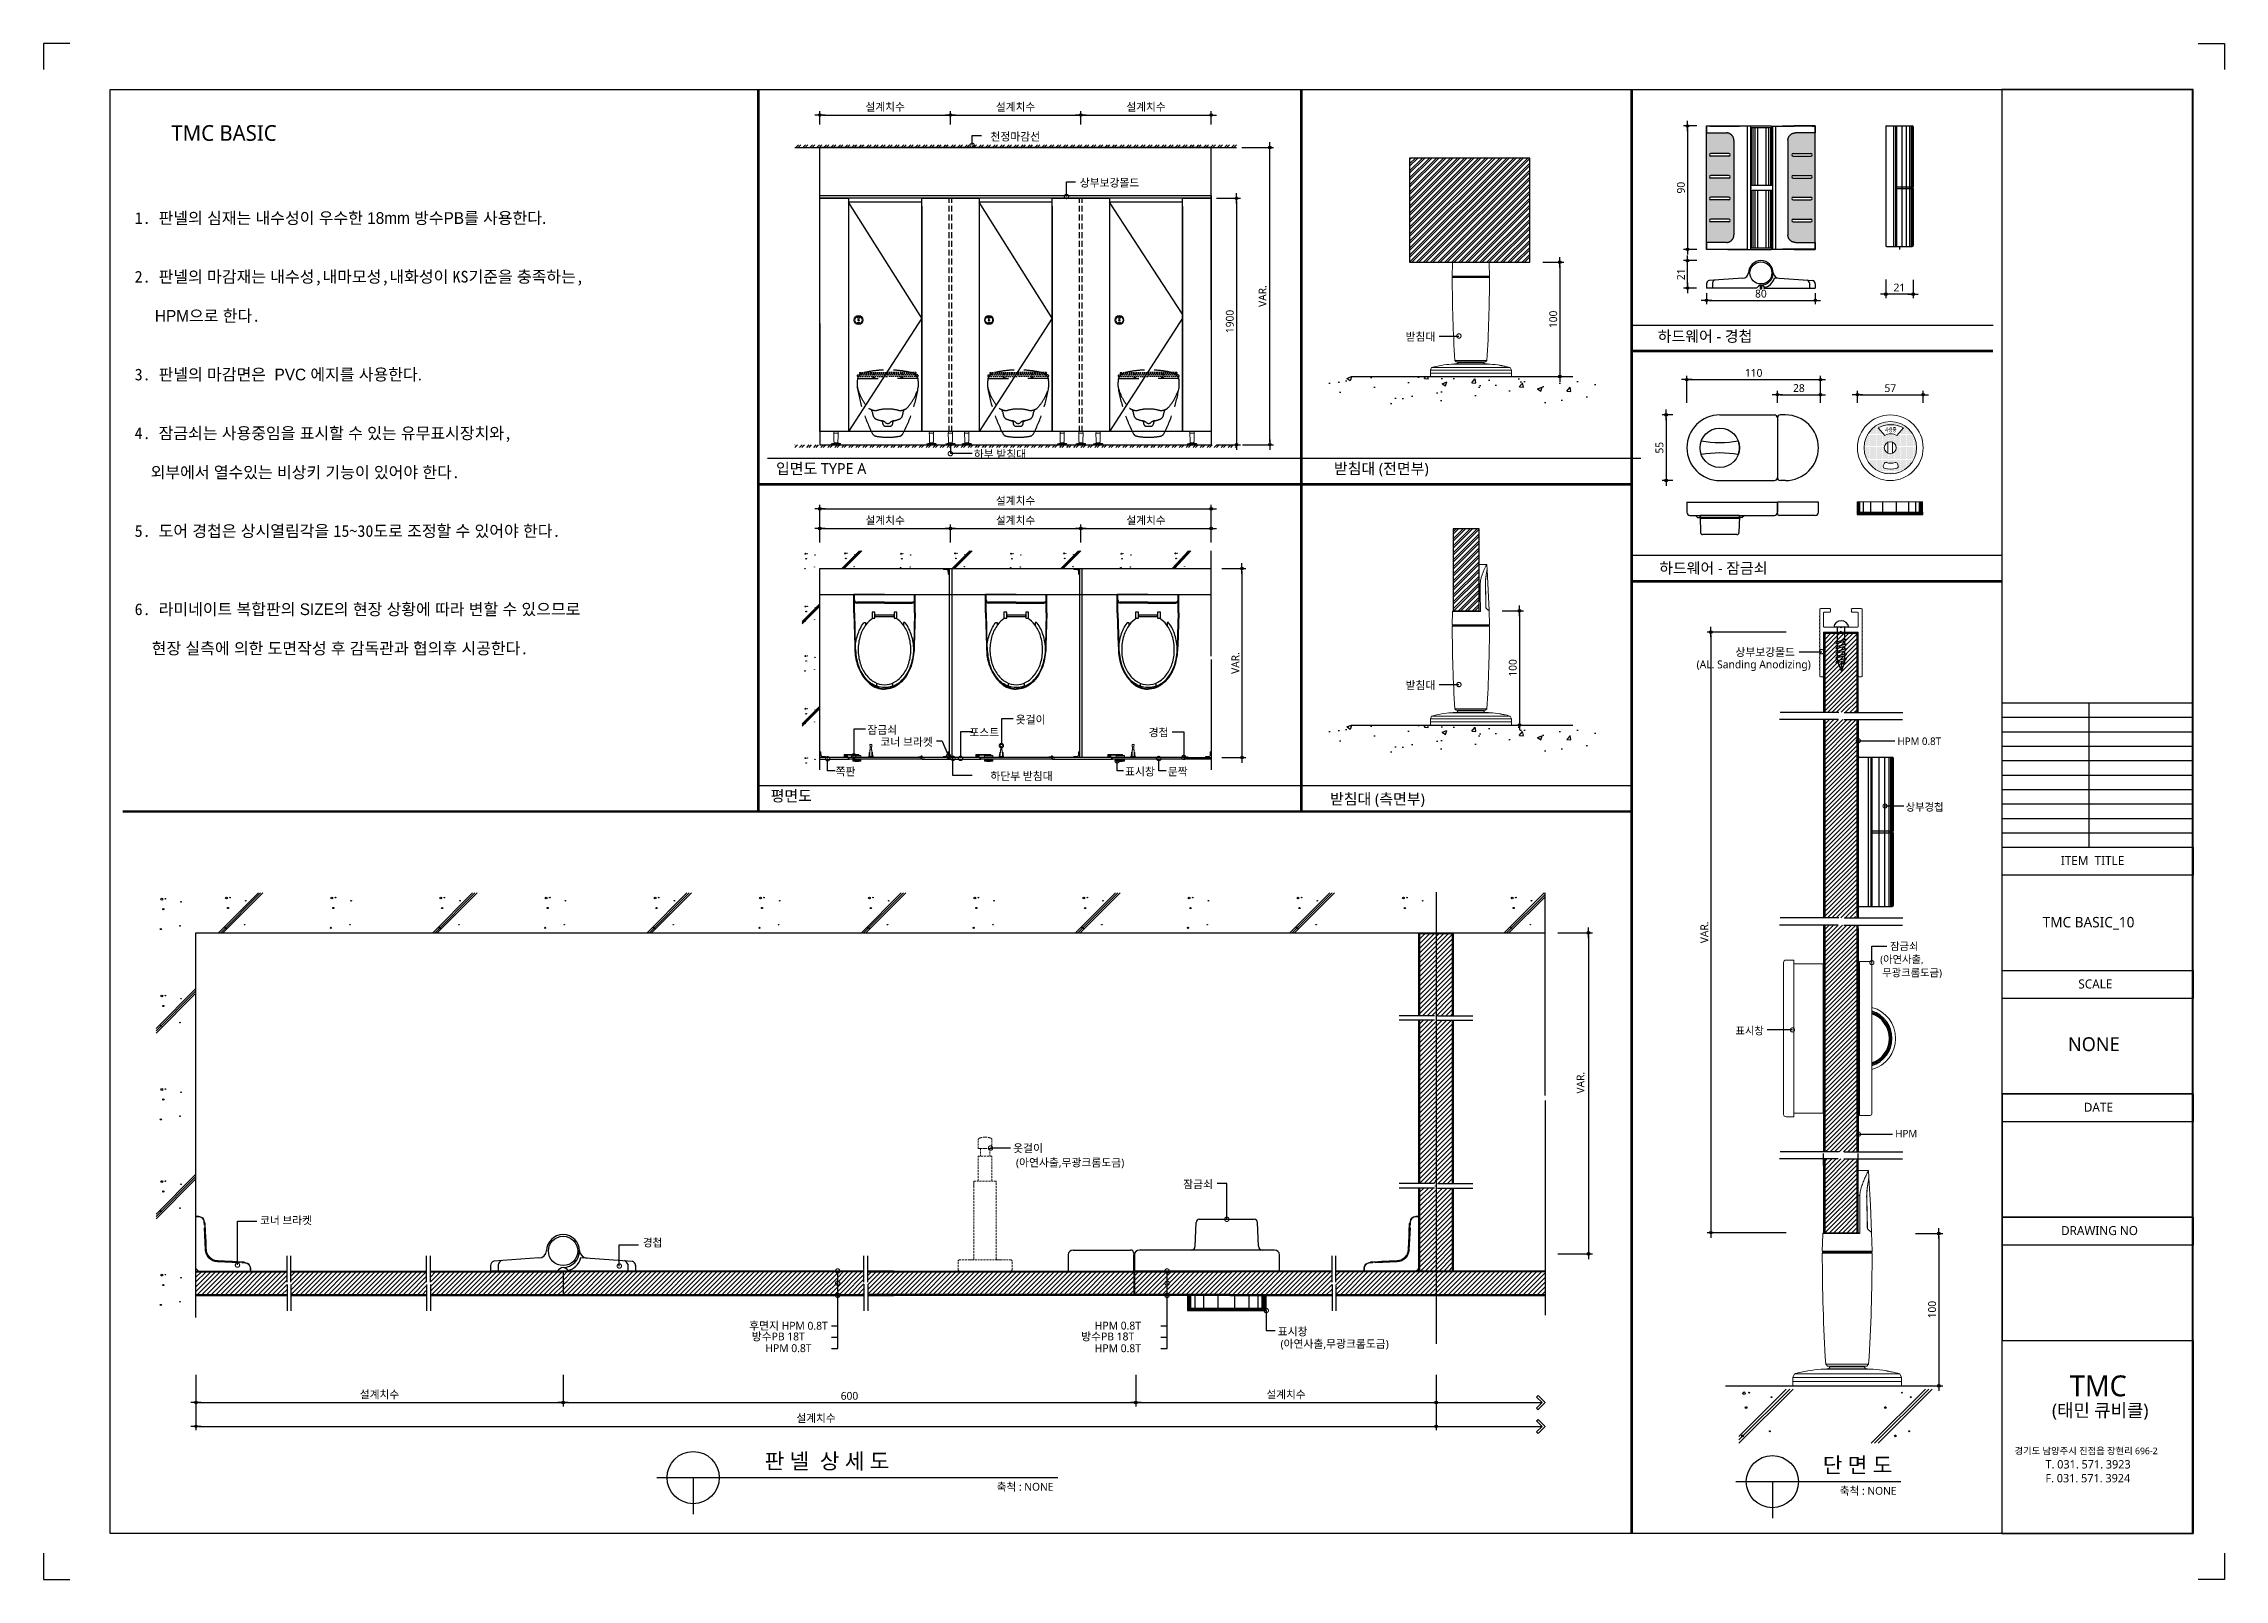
# Model space of a CAD drawing. Extents: x -256 to 8104, y -176 to 5714.
import ezdxf
from ezdxf.enums import TextEntityAlignment as Align

# ---------------------------------------------------------------- set-up
doc = ezdxf.new("R2010")
doc.units = 0
doc.header["$LTSCALE"] = 30
for name, pattern in [('CEN', [62, 60, -1, 0, -1]), ('HIDDEN', [0.375, 0.25, -0.125]), ('HIDDEN2', [4.7625, 3.175, -1.5875])]:
    doc.linetypes.add(name, pattern=pattern)
doc.layers.get('0').update_dxf_attribs({"linetype": 'CONTINUOUS'})
doc.layers.get('DEFPOINTS').update_dxf_attribs({"linetype": 'CONTINUOUS'})
for name, color, linetype in [('02---제품선', 4, 'CONTINUOUS'), ('0_toilet', 6, 'CONTINUOUS'), ('C', 2, 'CONTINUOUS'), ('curior-0Line', 252, 'CONTINUOUS'), ('DIM', 7, 'CONTINUOUS'), ('FIN', 5, 'CONTINUOUS'), ('HAT', 8, 'CONTINUOUS'), ('HID', 9, 'HIDDEN'), ('jac text', 7, 'CONTINUOUS'), ('TIT', 3, 'CONTINUOUS'), ('경첩', 4, 'CONTINUOUS'), ('기타', 1, 'CONTINUOUS'), ('문자', 3, 'CONTINUOUS'), ('부자재', 4, 'CONTINUOUS'), ('상부보강몰드', 4, 'HIDDEN2'), ('옷걸이', 4, 'CONTINUOUS'), ('잠금쇠(회전형)', 4, 'CONTINUOUS'), ('중심선', 1, 'CEN'), ('치수', 1, 'CONTINUOUS'), ('판넬', 2, 'CONTINUOUS'), ('해치', 8, 'CONTINUOUS')]:
    doc.layers.add(name, color=color, linetype=linetype)
doc.styles.add('HDW', font='gulim.ttc')
doc.styles.add('돋움', font='malgun.ttf')
doc.dimstyles.new('10', dxfattribs={"dimscale": 10, "dimtxt": 3, "dimasz": 1, "dimexe": 1.5, "dimexo": 2, "dimgap": 1, "dimtad": 1, "dimdec": 0, "dimlunit": 6, "dimtxsty": '돋움', "dimblk": 'DIMDOT', "dimcen": -1, "dimdle": 1.5, "dimclrt": 3, "dimazin": 3, "dimtfac": 1, "dimtdec": 0, "dimtix": 1, "dimtmove": 2, "dimatfit": 3, "dimldrblk": 'DIMDOT', "dimarcsym": 0})
pattern_1 = [(45, (90955.914, 177.946), (-8.55643, 8.55643), [])]
pattern_2 = [(45, (90148.375, 66.368), (-8.980256, 8.980256), [])]

# ---------------------------------------------------------------- blocks, each defined once
blk = doc.blocks.new('DIMDOT')
at = {"linetype": 'Continuous'}
blk.add_line((-2, 0), (2, 0), dxfattribs=at)
for radius in [0.5, 0.25]:
    blk.add_circle((0, 0), radius, dxfattribs=at)
blk = doc.blocks.new('*D260')
at = {"layer": 'DEFPOINTS', "color": 0}
for p in [(101693.7, 5653.9), (101193.7, 5597.6), (101693.7, 5597.6)]:
    blk.add_point(p, dxfattribs=at)
at = {"layer": 'DIM', "color": 0, "lineweight": -2, "ltscale": 10}
for p, q in [((101193.7, 5617.6), (101193.7, 5668.9)), ((101203.7, 5653.9), (101683.7, 5653.9)), ((101693.7, 5617.6), (101693.7, 5668.9))]:
    blk.add_line(p, q, dxfattribs=at)
at = {"layer": 'DIM', "color": 0, "lineweight": -2, "xscale": 10, "yscale": 10, "zscale": 10, "rotation": 180}
blk.add_blockref('DIMDOT', (101193.7, 5653.9), dxfattribs=at)
at = {"layer": 'DIM', "color": 0, "lineweight": -2, "xscale": 10, "yscale": 10, "zscale": 10}
blk.add_blockref('DIMDOT', (101693.7, 5653.9), dxfattribs=at)
at = {"layer": 'DIM', "color": 3, "insert": (101443.7, 5683.5), "char_height": 30, "attachment_point": 5, "style": '돋움'}
blk.add_mtext('설계치수', dxfattribs=at)
blk = doc.blocks.new('*D261')
at = {"layer": 'DEFPOINTS', "color": 0}
for p in [(102193.7, 5653.9), (101693.7, 5597.6), (102193.7, 5597.6)]:
    blk.add_point(p, dxfattribs=at)
at = {"layer": 'DIM', "color": 0, "lineweight": -2, "ltscale": 10}
for p, q in [((101693.7, 5617.6), (101693.7, 5668.9)), ((101703.7, 5653.9), (102183.7, 5653.9)), ((102193.7, 5617.6), (102193.7, 5668.9))]:
    blk.add_line(p, q, dxfattribs=at)
at = {"layer": 'DIM', "color": 0, "lineweight": -2, "xscale": 10, "yscale": 10, "zscale": 10, "rotation": 180}
blk.add_blockref('DIMDOT', (101693.7, 5653.9), dxfattribs=at)
at = {"layer": 'DIM', "color": 0, "lineweight": -2, "xscale": 10, "yscale": 10, "zscale": 10}
blk.add_blockref('DIMDOT', (102193.7, 5653.9), dxfattribs=at)
at = {"layer": 'DIM', "color": 3, "insert": (101943.7, 5683.5), "char_height": 30, "attachment_point": 5, "style": '돋움'}
blk.add_mtext('설계치수', dxfattribs=at)
blk = doc.blocks.new('*D262')
at = {"layer": 'DEFPOINTS', "color": 0}
for p in [(102693.7, 5653.9), (102193.7, 5597.6), (102693.7, 5597.6)]:
    blk.add_point(p, dxfattribs=at)
at = {"layer": 'DIM', "color": 0, "lineweight": -2, "ltscale": 10}
for p, q in [((102193.7, 5617.6), (102193.7, 5668.9)), ((102203.7, 5653.9), (102683.7, 5653.9)), ((102693.7, 5617.6), (102693.7, 5668.9))]:
    blk.add_line(p, q, dxfattribs=at)
at = {"layer": 'DIM', "color": 0, "lineweight": -2, "xscale": 10, "yscale": 10, "zscale": 10, "rotation": 180}
blk.add_blockref('DIMDOT', (102193.7, 5653.9), dxfattribs=at)
at = {"layer": 'DIM', "color": 0, "lineweight": -2, "xscale": 10, "yscale": 10, "zscale": 10}
blk.add_blockref('DIMDOT', (102693.7, 5653.9), dxfattribs=at)
at = {"layer": 'DIM', "color": 3, "insert": (102443.7, 5683.5), "char_height": 30, "attachment_point": 5, "style": '돋움'}
blk.add_mtext('설계치수', dxfattribs=at)
blk = doc.blocks.new('*D263')
at = {"layer": 'DEFPOINTS', "color": 0}
for p in [(102693.7, 5334.7), (102693.7, 4389.7), (102790.6, 4389.7)]:
    blk.add_point(p, dxfattribs=at)
at = {"layer": 'DIM', "color": 0, "lineweight": -2, "ltscale": 10}
for p, q in [((102713.7, 5334.7), (102805.6, 5334.7)), ((102790.6, 5324.7), (102790.6, 4399.7)), ((102713.7, 4389.7), (102805.6, 4389.7))]:
    blk.add_line(p, q, dxfattribs=at)
at = {"layer": 'DIM', "color": 0, "lineweight": -2, "xscale": 10, "yscale": 10, "zscale": 10}
for p, rotation in [((102790.6, 5334.7), 90), ((102790.6, 4389.7), 270)]:
    blk.add_blockref('DIMDOT', p, dxfattribs=dict(at, rotation=rotation))
at = {"layer": 'DIM', "color": 3, "insert": (102765, 4862.2), "char_height": 30, "attachment_point": 5, "rotation": 90, "style": '돋움'}
blk.add_mtext('1900', dxfattribs=at)
blk = doc.blocks.new('*D264')
at = {"layer": 'DEFPOINTS', "color": 0}
for p in [(102714.7, 3914.8), (102714.7, 3189.8), (102811.6, 3189.8)]:
    blk.add_point(p, dxfattribs=at)
at = {"layer": 'DIM', "color": 0, "lineweight": -2, "ltscale": 10}
for p, q in [((102734.7, 3914.8), (102826.6, 3914.8)), ((102811.6, 3904.8), (102811.6, 3199.8)), ((102734.7, 3189.8), (102826.6, 3189.8))]:
    blk.add_line(p, q, dxfattribs=at)
at = {"layer": 'DIM', "color": 0, "lineweight": -2, "xscale": 10, "yscale": 10, "zscale": 10}
for p, rotation in [((102811.6, 3914.8), 90), ((102811.6, 3189.8), 270)]:
    blk.add_blockref('DIMDOT', p, dxfattribs=dict(at, rotation=rotation))
at = {"layer": 'DIM', "color": 3, "insert": (102786.4, 3552.3), "char_height": 30, "attachment_point": 5, "rotation": 90, "style": '돋움'}
blk.add_mtext('VAR.', dxfattribs=at)
blk = doc.blocks.new('_DOTSMALL')
at = {"color": 0, "linetype": 'ByBlock', "const_width": 0.5}
blk.add_lwpolyline([(-0.0625, 0, 1), (0.0625, 0, 1)], format="xyb", close=True, dxfattribs=at)
blk = doc.blocks.new('A$C63EC304E')
at = {"layer": '치수', "color": 1, "xscale": 2.5, "yscale": 2.5, "zscale": 2.5, "rotation": 234.3098741996962}
blk.add_blockref('_DOTSMALL', (0.31, 0.31), dxfattribs=at)
blk = doc.blocks.new('A$C2BC9653E')
at = {"layer": '치수', "xscale": 0.3333333333333333, "yscale": 0.3333333333333333, "zscale": 0.3333333333333333}
blk.add_blockref('A$C63EC304E', (0, 0), dxfattribs=at)
blk = doc.blocks.new('A$C7FC71301')
at = {"layer": '치수', "rotation": 180}
blk.add_blockref('A$C2BC9653E', (0.21, 0.21), dxfattribs=at)
blk = doc.blocks.new('A$C4A20372B')
at = {"layer": '치수'}
blk.add_blockref('A$C7FC71301', (0, 0), dxfattribs=at)
blk = doc.blocks.new('A$C566469F5')
at = {"layer": '치수'}
blk.add_blockref('A$C4A20372B', (0, 0), dxfattribs=at)
blk = doc.blocks.new('A$C7E317CD4')
at = {"layer": '해치', "xscale": 2, "yscale": 2, "zscale": 2}
blk.add_blockref('A$C566469F5', (0, 0), dxfattribs=at)
blk = doc.blocks.new('A$C601D7F27')
at = {"layer": '치수'}
blk.add_blockref('A$C7E317CD4', (0, 0), dxfattribs=at)
blk = doc.blocks.new('A$C38802C08')
at = {"layer": '치수'}
blk.add_blockref('A$C601D7F27', (0, 0), dxfattribs=at)
blk = doc.blocks.new('*D265')
at = {"layer": 'DEFPOINTS', "color": 0}
for p in [(102693.7, 4068.3), (102193.7, 3995.2), (102693.7, 3995.2)]:
    blk.add_point(p, dxfattribs=at)
at = {"layer": 'DIM', "color": 0, "lineweight": -2, "ltscale": 10}
for p, q in [((102193.7, 4015.2), (102193.7, 4083.3)), ((102203.7, 4068.3), (102683.7, 4068.3)), ((102693.7, 4015.2), (102693.7, 4083.3))]:
    blk.add_line(p, q, dxfattribs=at)
at = {"layer": 'DIM', "color": 0, "lineweight": -2, "xscale": 10, "yscale": 10, "zscale": 10, "rotation": 180}
blk.add_blockref('DIMDOT', (102193.7, 4068.3), dxfattribs=at)
at = {"layer": 'DIM', "color": 0, "lineweight": -2, "xscale": 10, "yscale": 10, "zscale": 10}
blk.add_blockref('DIMDOT', (102693.7, 4068.3), dxfattribs=at)
at = {"layer": 'DIM', "color": 3, "insert": (102443.7, 4098), "char_height": 30, "attachment_point": 5, "style": '돋움'}
blk.add_mtext('설계치수', dxfattribs=at)
blk = doc.blocks.new('*D266')
at = {"layer": 'DEFPOINTS', "color": 0}
for p in [(102693.7, 4143.7), (101193.7, 3995.2), (102693.7, 3995.2)]:
    blk.add_point(p, dxfattribs=at)
at = {"layer": 'DIM', "color": 0, "lineweight": -2, "ltscale": 10}
for p, q in [((101193.7, 4015.2), (101193.7, 4158.7)), ((101203.7, 4143.7), (102683.7, 4143.7)), ((102693.7, 4015.2), (102693.7, 4158.7))]:
    blk.add_line(p, q, dxfattribs=at)
at = {"layer": 'DIM', "color": 0, "lineweight": -2, "xscale": 10, "yscale": 10, "zscale": 10, "rotation": 180}
blk.add_blockref('DIMDOT', (101193.7, 4143.7), dxfattribs=at)
at = {"layer": 'DIM', "color": 0, "lineweight": -2, "xscale": 10, "yscale": 10, "zscale": 10}
blk.add_blockref('DIMDOT', (102693.7, 4143.7), dxfattribs=at)
at = {"layer": 'DIM', "color": 3, "insert": (101943.7, 4173.3), "char_height": 30, "attachment_point": 5, "style": '돋움'}
blk.add_mtext('설계치수', dxfattribs=at)
blk = doc.blocks.new('*D267')
at = {"layer": 'DEFPOINTS', "color": 0}
for p in [(102193.7, 4068.3), (101693.7, 3995.2), (102193.7, 3995.2)]:
    blk.add_point(p, dxfattribs=at)
at = {"layer": 'DIM', "color": 0, "lineweight": -2, "ltscale": 10}
for p, q in [((101693.7, 4015.2), (101693.7, 4083.3)), ((101703.7, 4068.3), (102183.7, 4068.3)), ((102193.7, 4015.2), (102193.7, 4083.3))]:
    blk.add_line(p, q, dxfattribs=at)
at = {"layer": 'DIM', "color": 0, "lineweight": -2, "xscale": 10, "yscale": 10, "zscale": 10, "rotation": 180}
blk.add_blockref('DIMDOT', (101693.7, 4068.3), dxfattribs=at)
at = {"layer": 'DIM', "color": 0, "lineweight": -2, "xscale": 10, "yscale": 10, "zscale": 10}
blk.add_blockref('DIMDOT', (102193.7, 4068.3), dxfattribs=at)
at = {"layer": 'DIM', "color": 3, "insert": (101943.7, 4098), "char_height": 30, "attachment_point": 5, "style": '돋움'}
blk.add_mtext('설계치수', dxfattribs=at)
blk = doc.blocks.new('*D268')
at = {"layer": 'DEFPOINTS', "color": 0}
for p in [(101693.7, 4068.3), (101193.7, 3995.2), (101693.7, 3995.2)]:
    blk.add_point(p, dxfattribs=at)
at = {"layer": 'DIM', "color": 0, "lineweight": -2, "ltscale": 10}
for p, q in [((101193.7, 4015.2), (101193.7, 4083.3)), ((101203.7, 4068.3), (101683.7, 4068.3)), ((101693.7, 4015.2), (101693.7, 4083.3))]:
    blk.add_line(p, q, dxfattribs=at)
at = {"layer": 'DIM', "color": 0, "lineweight": -2, "xscale": 10, "yscale": 10, "zscale": 10, "rotation": 180}
blk.add_blockref('DIMDOT', (101193.7, 4068.3), dxfattribs=at)
at = {"layer": 'DIM', "color": 0, "lineweight": -2, "xscale": 10, "yscale": 10, "zscale": 10}
blk.add_blockref('DIMDOT', (101693.7, 4068.3), dxfattribs=at)
at = {"layer": 'DIM', "color": 3, "insert": (101443.7, 4098), "char_height": 30, "attachment_point": 5, "style": '돋움'}
blk.add_mtext('설계치수', dxfattribs=at)
blk = doc.blocks.new('*D269')
at = {"layer": 'DEFPOINTS', "color": 0}
for p in [(105029.1, 4639.2), (104517.1, 4530.6), (105029.1, 4530.6)]:
    blk.add_point(p, dxfattribs=at)
at = {"layer": 'DIM', "color": 0, "lineweight": -2, "ltscale": 10}
for p, q in [((104517.1, 4550.6), (104517.1, 4654.2)), ((104527.1, 4639.2), (105019.1, 4639.2)), ((105029.1, 4550.6), (105029.1, 4654.2))]:
    blk.add_line(p, q, dxfattribs=at)
at = {"layer": 'DIM', "color": 0, "lineweight": -2, "xscale": 10, "yscale": 10, "zscale": 10, "rotation": 180}
blk.add_blockref('DIMDOT', (104517.1, 4639.2), dxfattribs=at)
at = {"layer": 'DIM', "color": 0, "lineweight": -2, "xscale": 10, "yscale": 10, "zscale": 10}
blk.add_blockref('DIMDOT', (105029.1, 4639.2), dxfattribs=at)
at = {"layer": 'DIM', "color": 3, "insert": (104773.1, 4664.8), "char_height": 30, "attachment_point": 5, "style": '돋움'}
blk.add_mtext('110', dxfattribs=at)
blk = doc.blocks.new('*D270')
at = {"layer": 'DEFPOINTS', "color": 0}
for p in [(104864.1, 4530.6), (105029.1, 4581.3), (105029.1, 4530.6)]:
    blk.add_point(p, dxfattribs=at)
at = {"layer": 'DIM', "color": 0, "lineweight": -2, "ltscale": 10}
for p, q in [((104864.1, 4550.6), (104864.1, 4596.3)), ((104874.1, 4581.3), (105019.1, 4581.3)), ((105029.1, 4550.6), (105029.1, 4596.3))]:
    blk.add_line(p, q, dxfattribs=at)
at = {"layer": 'DIM', "color": 0, "lineweight": -2, "xscale": 10, "yscale": 10, "zscale": 10, "rotation": 180}
blk.add_blockref('DIMDOT', (104864.1, 4581.3), dxfattribs=at)
at = {"layer": 'DIM', "color": 0, "lineweight": -2, "xscale": 10, "yscale": 10, "zscale": 10}
blk.add_blockref('DIMDOT', (105029.1, 4581.3), dxfattribs=at)
at = {"layer": 'DIM', "color": 3, "insert": (104946.6, 4606.8), "char_height": 30, "attachment_point": 5, "style": '돋움'}
blk.add_mtext('28', dxfattribs=at)
blk = doc.blocks.new('*D271')
at = {"layer": 'DEFPOINTS', "color": 0}
for p in [(105170.9, 4530.6), (105422.9, 4581.3), (105422.9, 4530.6)]:
    blk.add_point(p, dxfattribs=at)
at = {"layer": 'DIM', "color": 0, "lineweight": -2, "ltscale": 10}
for p, q in [((105170.9, 4550.6), (105170.9, 4596.3)), ((105180.9, 4581.3), (105412.9, 4581.3)), ((105422.9, 4550.6), (105422.9, 4596.3))]:
    blk.add_line(p, q, dxfattribs=at)
at = {"layer": 'DIM', "color": 0, "lineweight": -2, "xscale": 10, "yscale": 10, "zscale": 10, "rotation": 180}
blk.add_blockref('DIMDOT', (105170.9, 4581.3), dxfattribs=at)
at = {"layer": 'DIM', "color": 0, "lineweight": -2, "xscale": 10, "yscale": 10, "zscale": 10}
blk.add_blockref('DIMDOT', (105422.9, 4581.3), dxfattribs=at)
at = {"layer": 'DIM', "color": 3, "insert": (105296.9, 4606.5), "char_height": 30, "attachment_point": 5, "style": '돋움'}
blk.add_mtext('57', dxfattribs=at)
blk = doc.blocks.new('*D272')
at = {"layer": 'DEFPOINTS', "color": 0}
for p in [(104574.8, 5612), (104519.8, 5138.9), (104574.8, 5138.9)]:
    blk.add_point(p, dxfattribs=at)
at = {"layer": 'DIM', "color": 0, "lineweight": -2, "ltscale": 10}
for p, q in [((104554.8, 5612), (104504.8, 5612)), ((104519.8, 5602), (104519.8, 5148.9)), ((104554.8, 5138.9), (104504.8, 5138.9))]:
    blk.add_line(p, q, dxfattribs=at)
at = {"layer": 'DIM', "color": 0, "lineweight": -2, "xscale": 10, "yscale": 10, "zscale": 10}
for p, rotation in [((104519.8, 5612), 90), ((104519.8, 5138.9), 270)]:
    blk.add_blockref('DIMDOT', p, dxfattribs=dict(at, rotation=rotation))
at = {"layer": 'DIM', "color": 3, "insert": (104494.3, 5375.4), "char_height": 30, "attachment_point": 5, "rotation": 90, "style": '돋움'}
blk.add_mtext('90', dxfattribs=at)
blk = doc.blocks.new('*D273')
at = {"layer": 'DEFPOINTS', "color": 0}
for p in [(104592.4, 4990.6), (105009.5, 4990.6), (105009.5, 4943.3)]:
    blk.add_point(p, dxfattribs=at)
at = {"layer": 'DIM', "color": 0, "lineweight": -2, "ltscale": 10}
for p, q in [((104592.4, 4970.6), (104592.4, 4928.3)), ((104602.4, 4943.3), (104999.5, 4943.3)), ((105009.5, 4970.6), (105009.5, 4928.3))]:
    blk.add_line(p, q, dxfattribs=at)
at = {"layer": 'DIM', "color": 0, "lineweight": -2, "xscale": 10, "yscale": 10, "zscale": 10, "rotation": 180}
blk.add_blockref('DIMDOT', (104592.4, 4943.3), dxfattribs=at)
at = {"layer": 'DIM', "color": 0, "lineweight": -2, "xscale": 10, "yscale": 10, "zscale": 10}
blk.add_blockref('DIMDOT', (105009.5, 4943.3), dxfattribs=at)
at = {"layer": 'DIM', "color": 3, "insert": (104800.9, 4968.8), "char_height": 30, "attachment_point": 5, "style": '돋움'}
blk.add_mtext('80', dxfattribs=at)
blk = doc.blocks.new('*D274')
at = {"layer": 'DEFPOINTS', "color": 0}
for p in [(104519.8, 5095.6), (104574.8, 5095.6), (104574.1, 4990.6)]:
    blk.add_point(p, dxfattribs=at)
at = {"layer": 'DIM', "color": 0, "lineweight": -2, "ltscale": 10}
for p, q in [((104554.8, 5095.6), (104504.8, 5095.6)), ((104519.8, 5000.6), (104519.8, 5085.6)), ((104554.1, 4990.6), (104504.8, 4990.6))]:
    blk.add_line(p, q, dxfattribs=at)
at = {"layer": 'DIM', "color": 0, "lineweight": -2, "xscale": 10, "yscale": 10, "zscale": 10}
for p, rotation in [((104519.8, 5095.6), 90), ((104519.8, 4990.6), 270)]:
    blk.add_blockref('DIMDOT', p, dxfattribs=dict(at, rotation=rotation))
at = {"layer": 'DIM', "color": 3, "insert": (104494.4, 5043.1), "char_height": 30, "attachment_point": 5, "rotation": 90, "style": '돋움'}
blk.add_mtext('21', dxfattribs=at)
blk = doc.blocks.new('*D275')
at = {"layer": 'DEFPOINTS', "color": 0}
for p in [(105279.3, 5042.8), (105384.3, 5042.1), (105279.3, 4967.1)]:
    blk.add_point(p, dxfattribs=at)
at = {"layer": 'DIM', "color": 0, "lineweight": -2, "ltscale": 10}
for p, q in [((105279.3, 5022.8), (105279.3, 4952.1)), ((105384.3, 5022.1), (105384.3, 4952.1)), ((105374.3, 4967.1), (105289.3, 4967.1))]:
    blk.add_line(p, q, dxfattribs=at)
at = {"layer": 'DIM', "color": 0, "lineweight": -2, "xscale": 10, "yscale": 10, "zscale": 10, "rotation": 180}
blk.add_blockref('DIMDOT', (105279.3, 4967.1), dxfattribs=at)
at = {"layer": 'DIM', "color": 0, "lineweight": -2, "xscale": 10, "yscale": 10, "zscale": 10}
blk.add_blockref('DIMDOT', (105384.3, 4967.1), dxfattribs=at)
at = {"layer": 'DIM', "color": 3, "insert": (105331.8, 4992.5), "char_height": 30, "attachment_point": 5, "style": '돋움'}
blk.add_mtext('21', dxfattribs=at)
blk = doc.blocks.new('A$C10E41893')
at = {"layer": '부자재'}
for p, q in [((6, 0), (6, 196)), ((123, 196), (6, 196)), ((123, 192), (6, 192)), ((55, 0), (55, 177)), ((61, 0), (61, 177)), ((6, 0), (6, -196)), ((55, 0), (55, -177)), ((61, 0), (61, -177)), ((123, -192), (6, -192)), ((123, -196), (6, -196))]:
    blk.add_line(p, q, dxfattribs=at)
for points in [[(123, 196, -0.012538), (123, 196), (335, 190, -0.055395), (445, 175, -0.154276), (577, 93, -0.179504), (612, 0, -0.179504)], [(123, 192, -0.012538), (123, 192), (335, 187, -0.055395), (444, 172, -0.154276), (574, 91, -0.179504), (608, 0, -0.179504)], [(157, -72, 0.089162), (200, -119, 0.085733), (270, -155, 0.075373), (359, -168, 0.075373), (447, -155, 0.085733), (517, -119, 0.106084), (567, -62, 0.126931), (583, 0, 0.126931), (567, 62, 0.106084), (517, 119, 0.085733), (447, 155, 0.075373), (359, 168, 0.075373), (270, 155, 0.085733), (200, 119, 0.089162), (157, 72)], [(572, 51), (589, 51), (589, 60, 0.021185), (583, 71, 0.106084), (528, 134, 0.085733), (453, 172, 0.075373), (359, 187, 0.075373), (265, 172, 0.085733), (189, 134, 0.007337), (184, 130), (184, 122), (205, 122)], [(123, -196, 0.012538), (123, -196), (335, -190, 0.055395), (445, -175, 0.154276), (577, -93, 0.179504), (612, 0, 0.179504)], [(123, -192, 0.012538), (123, -192), (335, -187, 0.055395), (444, -172, 0.154276), (574, -91, 0.179504), (608, 0, 0.179504)], [(589, -51, 0.090214), (598, 0, 0.090214), (589, 51, 0.106084)], [(572, -51), (589, -51), (589, -60, -0.021185), (583, -71, -0.106084), (528, -134, -0.085733), (453, -172, -0.075373), (359, -187, -0.075373), (265, -172, -0.085733), (189, -134, -0.007337), (184, -130), (184, -122), (205, -122)]]:
    blk.add_lwpolyline(points, format="xyb", dxfattribs=at)
blk.add_lwpolyline([(138, -61), (119, -61), (119, -79), (157, -79), (157, -61), (138, -61), (147, -61), (147, 61), (138, 61), (157, 61), (157, 79), (119, 79), (119, 61), (138, 61), (138, -61), (119, -61)], dxfattribs=at)
for centre, start, end in [((40, 177), 0, 90), ((46, 177), 0, 90), ((40, -177), 270, 0), ((46, -177), 270, 0)]:
    blk.add_arc(centre, 15, start, end, dxfattribs=at)
blk = doc.blocks.new('A$C460A2A32')
at = {"color": 0}
for p, q in [((3, 20), (0, 16)), ((3, 20), (9, 20)), ((4, 10), (162, 10)), ((9, 20), (162, 20)), ((13, 32), (11, 30)), ((13, 32), (162, 32)), ((13, 27), (162, 27)), ((312, 32), (162, 32)), ((312, 27), (162, 27)), ((316, 20), (162, 20)), ((321, 10), (162, 10)), ((312, 32), (313, 30)), ((322, 20), (316, 20)), ((322, 20), (324, 16))]:
    blk.add_line(p, q, dxfattribs=at)
for centre, radius, start, end in [((4, 14), 4, 150.0107, 270), ((13, 29), 2, 135, 270), ((109, 28), 26, 182.6717, 198.4118), ((109, 10), 26, 180, 202.6199), ((107, 28), 23, 183.0205, 200.9186), ((107, 10), 23, 180, 205.7715), ((69, 10), 23, 334.2285, 0), ((69, 28), 23, 339.0814, 356.9795), ((67, 10), 26, 337.3801, 0), ((67, 28), 26, 341.5882, 357.3283), ((257, 10), 26, 180, 202.6199), ((257, 28), 26, 182.6717, 198.4118), ((256, 28), 23, 183.0205, 200.9186), ((256, 10), 23, 180, 205.7715), ((217, 10), 23, 334.2285, 0), ((217, 28), 23, 339.0814, 356.9795), ((216, 28), 26, 341.5882, 357.3283), ((216, 10), 26, 337.3801, 0), ((312, 29), 2, 270, 45), ((321, 14), 4, 270, 29.9893)]:
    blk.add_arc(centre, radius, start, end, dxfattribs=at)
blk = doc.blocks.new('*D276')
at = {"layer": 'DEFPOINTS', "color": 0}
for p in [(104482.8, 4504.1), (104437.2, 4252.1), (104482.8, 4252.1)]:
    blk.add_point(p, dxfattribs=at)
at = {"layer": 'DIM', "color": 0, "lineweight": -2, "ltscale": 10}
for p, q in [((104462.8, 4504.1), (104422.2, 4504.1)), ((104437.2, 4494.1), (104437.2, 4262.1)), ((104462.8, 4252.1), (104422.2, 4252.1))]:
    blk.add_line(p, q, dxfattribs=at)
at = {"layer": 'DIM', "color": 0, "lineweight": -2, "xscale": 10, "yscale": 10, "zscale": 10}
for p, rotation in [((104437.2, 4504.1), 90), ((104437.2, 4252.1), 270)]:
    blk.add_blockref('DIMDOT', p, dxfattribs=dict(at, rotation=rotation))
at = {"layer": 'DIM', "color": 3, "insert": (104411.9, 4378.1), "char_height": 30, "attachment_point": 5, "rotation": 90, "style": '돋움'}
blk.add_mtext('55', dxfattribs=at)
blk = doc.blocks.new('*D277')
at = {"layer": 'DEFPOINTS', "color": 0}
for p in [(104918.1, 3671), (104609.4, 1367.7), (104918.1, 1367.7)]:
    blk.add_point(p, dxfattribs=at)
at = {"layer": 'DIM', "color": 0, "lineweight": -2, "ltscale": 10}
for p, q in [((104898.1, 3671), (104594.4, 3671)), ((104609.4, 3661), (104609.4, 1377.7)), ((104898.1, 1367.7), (104594.4, 1367.7))]:
    blk.add_line(p, q, dxfattribs=at)
at = {"layer": 'DIM', "color": 0, "lineweight": -2, "xscale": 10, "yscale": 10, "zscale": 10}
for p, rotation in [((104609.4, 3671), 90), ((104609.4, 1367.7), 270)]:
    blk.add_blockref('DIMDOT', p, dxfattribs=dict(at, rotation=rotation))
at = {"layer": 'DIM', "color": 3, "insert": (104584.1, 2519.4), "char_height": 30, "attachment_point": 5, "rotation": 90, "style": '돋움'}
blk.add_mtext('VAR.', dxfattribs=at)
blk = doc.blocks.new('A$C13EB2441')
for p, q in [((0.84, 7.37), (0.84, 14.11)), ((0.84, 6.74), (0.84, 0))]:
    blk.add_line(p, q)
blk = doc.blocks.new('*D278')
at = {"layer": 'DEFPOINTS', "color": 0}
for p in [(105373.8, 1364.8), (105382.9, 780.5), (105482.8, 780.5)]:
    blk.add_point(p, dxfattribs=at)
at = {"layer": 'DIM', "color": 0, "lineweight": -2, "ltscale": 10}
for p, q in [((105393.8, 1364.8), (105497.8, 1364.8)), ((105482.8, 1354.8), (105482.8, 790.5)), ((105402.9, 780.5), (105497.8, 780.5))]:
    blk.add_line(p, q, dxfattribs=at)
at = {"layer": 'DIM', "color": 0, "lineweight": -2, "xscale": 10, "yscale": 10, "zscale": 10}
for p, rotation in [((105482.8, 1364.8), 90), ((105482.8, 780.5), 270)]:
    blk.add_blockref('DIMDOT', p, dxfattribs=dict(at, rotation=rotation))
at = {"layer": 'DIM', "color": 3, "insert": (105457.2, 1072.6), "char_height": 30, "attachment_point": 5, "rotation": 90, "style": '돋움'}
blk.add_mtext('100', dxfattribs=at)
blk = doc.blocks.new('*D279')
at = {"layer": 'DEFPOINTS', "color": 0}
for p in [(103789.2, 3752.7), (103732.5, 3314.5), (103875.4, 3314.5)]:
    blk.add_point(p, dxfattribs=at)
at = {"layer": 'DIM', "color": 0, "lineweight": -2, "ltscale": 10}
for p, q in [((103809.2, 3752.7), (103890.4, 3752.7)), ((103875.4, 3742.7), (103875.4, 3324.5)), ((103752.5, 3314.5), (103890.4, 3314.5))]:
    blk.add_line(p, q, dxfattribs=at)
at = {"layer": 'DIM', "color": 0, "lineweight": -2, "xscale": 10, "yscale": 10, "zscale": 10}
for p, rotation in [((103875.4, 3752.7), 90), ((103875.4, 3314.5), 270)]:
    blk.add_blockref('DIMDOT', p, dxfattribs=dict(at, rotation=rotation))
at = {"layer": 'DIM', "color": 3, "insert": (103849.8, 3533.6), "char_height": 30, "attachment_point": 5, "rotation": 90, "style": '돋움'}
blk.add_mtext('100', dxfattribs=at)
blk = doc.blocks.new('*D280')
at = {"layer": 'DEFPOINTS', "color": 0}
for p in [(102790.6, 5529.5), (102918, 5529.5), (102793.1, 4389.7)]:
    blk.add_point(p, dxfattribs=at)
at = {"layer": 'DIM', "color": 0, "lineweight": -2, "ltscale": 10}
for p, q in [((102810.6, 5529.5), (102933, 5529.5)), ((102918, 4399.7), (102918, 5519.5)), ((102813.1, 4389.7), (102933, 4389.7))]:
    blk.add_line(p, q, dxfattribs=at)
at = {"layer": 'DIM', "color": 0, "lineweight": -2, "xscale": 10, "yscale": 10, "zscale": 10}
for p, rotation in [((102918, 5529.5), 90), ((102918, 4389.7), 270)]:
    blk.add_blockref('DIMDOT', p, dxfattribs=dict(at, rotation=rotation))
at = {"layer": 'DIM', "color": 3, "insert": (102890.7, 4959.6), "char_height": 30, "attachment_point": 5, "rotation": 90, "style": '돋움'}
blk.add_mtext('VAR.', dxfattribs=at)
blk = doc.blocks.new('*D281')
at = {"layer": 'DEFPOINTS', "color": 0}
for p in [(103944.3, 5089.4), (103887.6, 4651.2), (104030.5, 4651.2)]:
    blk.add_point(p, dxfattribs=at)
at = {"layer": 'DIM', "color": 0, "lineweight": -2, "ltscale": 10}
for p, q in [((103964.3, 5089.4), (104045.5, 5089.4)), ((104030.5, 5079.4), (104030.5, 4661.2)), ((103907.6, 4651.2), (104045.5, 4651.2))]:
    blk.add_line(p, q, dxfattribs=at)
at = {"layer": 'DIM', "color": 0, "lineweight": -2, "xscale": 10, "yscale": 10, "zscale": 10}
for p, rotation in [((104030.5, 5089.4), 90), ((104030.5, 4651.2), 270)]:
    blk.add_blockref('DIMDOT', p, dxfattribs=dict(at, rotation=rotation))
at = {"layer": 'DIM', "color": 3, "insert": (104004.9, 4870.3), "char_height": 30, "attachment_point": 5, "rotation": 90, "style": '돋움'}
blk.add_mtext('100', dxfattribs=at)
blk = doc.blocks.new('*D282')
at = {"layer": 'DEFPOINTS', "color": 0}
for p in [(98801.8, 841.9), (100208.9, 841.9), (100208.9, 716.2)]:
    blk.add_point(p, dxfattribs=at)
at = {"layer": 'DIM', "color": 0, "lineweight": -2, "ltscale": 10}
for p, q in [((98801.8, 821.9), (98801.8, 701.2)), ((100208.9, 821.9), (100208.9, 701.2)), ((98811.8, 716.2), (100198.9, 716.2))]:
    blk.add_line(p, q, dxfattribs=at)
at = {"layer": 'DIM', "color": 0, "lineweight": -2, "xscale": 10, "yscale": 10, "zscale": 10, "rotation": 180}
blk.add_blockref('DIMDOT', (98801.8, 716.2), dxfattribs=at)
at = {"layer": 'DIM', "color": 0, "lineweight": -2, "xscale": 10, "yscale": 10, "zscale": 10}
blk.add_blockref('DIMDOT', (100208.9, 716.2), dxfattribs=at)
at = {"layer": 'DIM', "color": 3, "insert": (99505.3, 745.8), "char_height": 30, "attachment_point": 5, "style": '돋움'}
blk.add_mtext('설계치수', dxfattribs=at)
blk = doc.blocks.new('*D283')
at = {"layer": 'DEFPOINTS', "color": 0}
for p in [(98801.8, 841.9), (103555.7, 841.9), (103555.7, 624.7)]:
    blk.add_point(p, dxfattribs=at)
at = {"layer": 'DIM', "color": 0, "lineweight": -2, "ltscale": 10}
for p, q in [((98801.8, 821.9), (98801.8, 609.7)), ((103555.7, 821.9), (103555.7, 609.7)), ((98811.8, 624.7), (103545.7, 624.7))]:
    blk.add_line(p, q, dxfattribs=at)
at = {"layer": 'DIM', "color": 0, "lineweight": -2, "xscale": 10, "yscale": 10, "zscale": 10, "rotation": 180}
blk.add_blockref('DIMDOT', (98801.8, 624.7), dxfattribs=at)
at = {"layer": 'DIM', "color": 0, "lineweight": -2, "xscale": 10, "yscale": 10, "zscale": 10}
blk.add_blockref('DIMDOT', (103555.7, 624.7), dxfattribs=at)
at = {"layer": 'DIM', "color": 3, "insert": (101178.7, 654.4), "char_height": 30, "attachment_point": 5, "style": '돋움'}
blk.add_mtext('설계치수', dxfattribs=at)
blk = doc.blocks.new('*D284')
at = {"layer": 'DEFPOINTS', "color": 0}
for p in [(102404.8, 841.9), (103555.7, 841.9), (103555.7, 716.2)]:
    blk.add_point(p, dxfattribs=at)
at = {"layer": 'DIM', "color": 0, "lineweight": -2, "ltscale": 10}
for p, q in [((102404.8, 821.9), (102404.8, 701.2)), ((103555.7, 821.9), (103555.7, 701.2)), ((102414.8, 716.2), (103545.7, 716.2))]:
    blk.add_line(p, q, dxfattribs=at)
at = {"layer": 'DIM', "color": 0, "lineweight": -2, "xscale": 10, "yscale": 10, "zscale": 10, "rotation": 180}
blk.add_blockref('DIMDOT', (102404.8, 716.2), dxfattribs=at)
at = {"layer": 'DIM', "color": 0, "lineweight": -2, "xscale": 10, "yscale": 10, "zscale": 10}
blk.add_blockref('DIMDOT', (103555.7, 716.2), dxfattribs=at)
at = {"layer": 'DIM', "color": 3, "insert": (102980.3, 745.8), "char_height": 30, "attachment_point": 5, "style": '돋움'}
blk.add_mtext('설계치수', dxfattribs=at)
blk = doc.blocks.new('*D285')
at = {"layer": 'DEFPOINTS', "color": 0}
for p in [(100208.9, 841.9), (102404.8, 841.9), (102404.8, 716.2)]:
    blk.add_point(p, dxfattribs=at)
at = {"layer": 'DIM', "color": 0, "lineweight": -2, "ltscale": 10}
for p, q in [((100208.9, 821.9), (100208.9, 701.2)), ((102404.8, 821.9), (102404.8, 701.2)), ((100218.9, 716.2), (102394.8, 716.2))]:
    blk.add_line(p, q, dxfattribs=at)
at = {"layer": 'DIM', "color": 0, "lineweight": -2, "xscale": 10, "yscale": 10, "zscale": 10, "rotation": 180}
blk.add_blockref('DIMDOT', (100208.9, 716.2), dxfattribs=at)
at = {"layer": 'DIM', "color": 0, "lineweight": -2, "xscale": 10, "yscale": 10, "zscale": 10}
blk.add_blockref('DIMDOT', (102404.8, 716.2), dxfattribs=at)
at = {"layer": 'DIM', "color": 3, "insert": (101306.9, 741.7), "char_height": 30, "attachment_point": 5, "style": '돋움'}
blk.add_mtext('600', dxfattribs=at)
blk = doc.blocks.new('A$C06B31977')
for p, q in [((1.26, 11.06), (1.26, 21.17)), ((1.26, 10.11), (1.26, 0))]:
    blk.add_line(p, q)
blk = doc.blocks.new('*D286')
at = {"layer": 'DEFPOINTS', "color": 0}
for p in [(104002.5, 2517.5), (104002.5, 1286.2), (104140.3, 1286.2)]:
    blk.add_point(p, dxfattribs=at)
at = {"layer": 'DIM', "color": 0, "lineweight": -2, "ltscale": 10}
for p, q in [((104022.5, 2517.5), (104155.3, 2517.5)), ((104140.3, 2507.5), (104140.3, 1296.2)), ((104022.5, 1286.2), (104155.3, 1286.2))]:
    blk.add_line(p, q, dxfattribs=at)
at = {"layer": 'DIM', "color": 0, "lineweight": -2, "xscale": 10, "yscale": 10, "zscale": 10}
for p, rotation in [((104140.3, 2517.5), 90), ((104140.3, 1286.2), 270)]:
    blk.add_blockref('DIMDOT', p, dxfattribs=dict(at, rotation=rotation))
at = {"layer": 'DIM', "color": 3, "insert": (104109.6, 1942.8), "char_height": 30, "attachment_point": 5, "rotation": 90, "style": '돋움'}
blk.add_mtext('VAR.', dxfattribs=at)
blk = doc.blocks.new('BASIC_10', base_point=(98473.5, 213.7))
at = {"layer": 'HAT'}
h = blk.add_hatch(dxfattribs=at)
h.set_pattern_fill('ANSI32', color=256, scale=2, style=0)
h.set_pattern_definition([(45, (89857.61, -103.52), (-13.470384, 13.470384), []), (45, (89866.59, -103.52), (-13.470384, 13.470384), [])])
h.paths.add_polyline_path([(101097, 5539.5), (102790.6, 5539.5), (102790.6, 5529.5), (101097, 5529.5)])
h = blk.add_hatch(dxfattribs=at)
h.set_pattern_fill('ANSI32', color=256, scale=2, style=0)
h.set_pattern_definition([(45, (90151.98, 37.957), (-13.470384, 13.470384), []), (45, (90160.96, 37.957), (-13.470384, 13.470384), [])])
h.paths.add_polyline_path([(103754.9, 5089.3), (103914.9, 5089.3), (103914.9, 5488.7), (103454.1, 5488.7), (103454.1, 5089.3)])
h = blk.add_hatch(dxfattribs=at)
h.set_pattern_fill('ANSI32', color=256, scale=2, style=0)
h.set_pattern_definition([(45, (89857.61, 78.46), (-13.470384, 13.470384), []), (45, (89866.59, 78.46), (-13.470384, 13.470384), [])])
h.paths.add_polyline_path([(101097, 4379.2), (102790.6, 4379.2), (102790.6, 4389.2), (101097, 4389.2)])
h = blk.add_hatch(dxfattribs=at)
h.set_pattern_fill('ANSI32', color=256, scale=2, style=0)
h.set_pattern_definition([(45, (90174.84, -62.228), (-13.470384, 13.470384), []), (45, (90183.82, -62.228), (-13.470384, 13.470384), [])])
h.paths.add_polyline_path([(103621.3, 3752.6), (103720.8, 3752.6), (103720.8, 4067), (103621.3, 4067)])
at = {"layer": 'HAT', "transparency": 33554687}
h = blk.add_hatch(dxfattribs=at)
h.set_pattern_fill('ANSI31', color=256, scale=3.811219)
h.set_pattern_definition(pattern_1)
h.paths.add_polyline_path([(105099.4, 3363.3), (105120.5, 3363.3), (105169.5, 3363.3), (105169.5, 3666.3), (105045.6, 3666.3), (105045.6, 3363.3)])
at = {"layer": 'HAT'}
h = blk.add_hatch(dxfattribs=at)
h.set_pattern_fill('ANSI31', color=256, scale=3.811219, style=0)
h.set_pattern_definition(pattern_1)
edge = h.paths.add_edge_path()
edge.add_line((105169.5, 3289.2), (105112.9, 3289.2))
edge.add_arc((105110.9, 3289.2), 1.99, -54.30987, 0, ccw=False)
edge.add_arc((105110.9, 3289.2), 1.99, 125.69013, 305.69013, ccw=False)
edge.add_arc((105110.9, 3289.2), 1.99, 0, 125.69013, ccw=False)
edge.add_line((105112.9, 3289.2), (105169.5, 3289.2))
edge.add_line((105169.5, 3289.2), (105169.5, 3335.7))
edge.add_line((105169.5, 3335.7), (105159.7, 3335.7))
edge.add_spline(control_points=[(105157, 3328.2), (105157.9, 3330.7), (105158.8, 3333.2), (105159.7, 3335.7)], knot_values=[0, 0, 0, 0, 0.152076, 0.152076, 0.152076, 0.152076], degree=3, periodic=0)
edge.add_line((105159.7, 3335.7), (105107.5, 3335.7))
edge.add_line((105107.5, 3335.7), (105107.5, 2574.8))
edge.add_line((105107.5, 2574.8), (105161.6, 2574.8))
edge.add_spline(control_points=[(105161.6, 2574.8), (105164.6, 2583.1), (105167.5, 2590.6), (105169.5, 2594.2)], knot_values=[0.152076, 0.152076, 0.152076, 0.152076, 0.673721, 0.673721, 0.673721, 0.673721], degree=3, periodic=0)
edge.add_spline(control_points=[(105171.8, 2574.8), (105172.3, 2584.4), (105173.3, 2598.9), (105170.5, 2596.1), (105169.5, 2594.2)], knot_values=[0.673721, 0.673721, 0.673721, 0.673721, 1.332503, 1.60798, 1.60798, 1.60798, 1.60798], degree=3, periodic=0)
edge.add_line((105169.5, 2594.2), (105169.5, 3289.2))
h.paths.add_polyline_path([(105107.5, 3335.7), (105045.6, 3335.7), (105045.6, 2574.8), (105107.5, 2574.8)])
h = blk.add_hatch(dxfattribs=at)
h.set_pattern_fill('ANSI31', color=256, scale=3.811219, style=0)
h.set_pattern_definition(pattern_1)
h.paths.add_polyline_path([(105107.5, 2112.2), (105045.6, 2112.2), (105045.6, 1678.2), (105107.5, 1678.2), (105107.5, 1782.5, -0.567825), (105107.5, 1785.9)])
h.paths.add_polyline_path([(105169.5, 2112.2), (105107.5, 2112.2), (105107.5, 1785.9, -0.582142), (105110.5, 1784.2), (105169.5, 1784.2)])
edge = h.paths.add_edge_path()
edge.add_line((105169.5, 1784.2), (105110.5, 1784.2))
edge.add_arc((105108.6, 1784.2), 1.99, -54.30987, 0, ccw=False)
edge.add_arc((105108.6, 1784.2), 1.99, 239.17799, 305.69013, ccw=False)
edge.add_line((105107.5, 1782.5), (105107.5, 1678.2))
edge.add_line((105107.5, 1678.2), (105161.6, 1678.2))
edge.add_spline(control_points=[(105161.6, 1678.2), (105164.6, 1686.5), (105167.5, 1694), (105169.5, 1697.6)], knot_values=[0.152076, 0.152076, 0.152076, 0.152076, 0.673721, 0.673721, 0.673721, 0.673721], degree=3, periodic=0)
edge.add_line((105169.5, 1697.6), (105169.5, 1784.2))
h.paths.add_polyline_path([(105107.5, 2547.2), (105045.6, 2547.2), (105045.6, 2112.2), (105107.5, 2112.2)])
edge = h.paths.add_edge_path()
edge.add_line((105169.5, 2547.2), (105159.7, 2547.2))
edge.add_spline(control_points=[(105157, 2539.7), (105157.9, 2542.2), (105158.8, 2544.7), (105159.7, 2547.2)], knot_values=[0, 0, 0, 0, 0.152076, 0.152076, 0.152076, 0.152076], degree=3, periodic=0)
edge.add_line((105159.7, 2547.2), (105107.5, 2547.2))
edge.add_line((105107.5, 2547.2), (105107.5, 2112.2))
edge.add_line((105107.5, 2112.2), (105169.5, 2112.2))
edge.add_line((105169.5, 2112.2), (105169.5, 2547.2))
at = {"layer": 'HAT', "transparency": 33554687}
h = blk.add_hatch(dxfattribs=at)
h.set_pattern_fill('ANSI31', color=256, scale=3.811219, style=0)
h.set_pattern_definition(pattern_1)
h.paths.add_polyline_path([(105097.5, 1650.5), (105045.6, 1650.5), (105045.6, 1367.7), (105107.5, 1367.7), (105107.5, 1650.5)])
h.paths.add_polyline_path([(105169.5, 1650.5), (105118.6, 1650.5), (105107.5, 1650.5), (105107.5, 1367.7), (105169.5, 1367.7)])
at = {"layer": '해치'}
h = blk.add_hatch(dxfattribs=at)
h.set_pattern_fill('DOTS', color=256, scale=2.628474)
h.set_pattern_definition([(0, (101630.654, 5946.9984), (2.086351, 4.172702), [0, -4.172702])])
edge = h.paths.add_edge_path()
edge.add_line((104592.9, 5165.4), (104592.9, 5165.4))
edge.add_spline(control_points=[(104592.9, 5165.4), (104593.1, 5165.4), (104604.7, 5165.4)], knot_values=[-0.724312, -0.724312, -0.724312, 0.724312, 0.724312, 0.724312], weights=[1, 0.748956, 1], degree=2, periodic=0)
edge.add_line((104604.7, 5165.4), (104668.6, 5165.4))
edge.add_spline(control_points=[(104668.6, 5165.4), (104697.5, 5165.4), (104697.5, 5194.3)], knot_values=[-1.570796, -1.570796, -1.570796, 0, 0, 0], weights=[1, 0.707107, 1], degree=2, periodic=0)
edge.add_line((104697.5, 5194.3), (104697.5, 5556.5))
edge.add_spline(control_points=[(104697.5, 5556.5), (104697.5, 5585.4), (104668.6, 5585.4)], knot_values=[0, 0, 0, 1.570796, 1.570796, 1.570796], weights=[1, 0.707107, 1], degree=2, periodic=0)
edge.add_line((104668.6, 5585.4), (104604.7, 5585.4))
edge.add_spline(control_points=[(104604.7, 5585.4), (104593.1, 5585.4), (104592.9, 5585.4)], knot_values=[-0.724312, -0.724312, -0.724312, 0.724312, 0.724312, 0.724312], weights=[1, 0.748956, 1], degree=2, periodic=0)
edge.add_line((104592.9, 5585.4), (104592.9, 5165.4))
h.paths.add_polyline_path([(104677.8, 5506.7, -0.414214), (104683, 5501.4, -0.414214), (104677.8, 5496.2), (104609.4, 5496.2, -0.414214), (104604.2, 5501.4, -0.414214), (104609.4, 5506.7)], flags=16)
h.paths.add_polyline_path([(104677.8, 5422.7, -0.414214), (104683, 5417.4, -0.414214), (104677.8, 5412.2), (104609.4, 5412.2, -0.414214), (104604.2, 5417.4, -0.414214), (104609.4, 5422.7)], flags=16)
h.paths.add_polyline_path([(104677.8, 5338.7, -0.414214), (104683, 5333.4, -0.414214), (104677.8, 5328.2), (104609.4, 5328.2, -0.414214), (104604.2, 5333.4, -0.414214), (104609.4, 5338.7)], flags=16)
h.paths.add_polyline_path([(104677.8, 5254.7, -0.414214), (104683, 5249.4, -0.414214), (104677.8, 5244.1), (104609.4, 5244.1, -0.414214), (104604.2, 5249.4, -0.414214), (104609.4, 5254.7)], flags=16)
h = blk.add_hatch(dxfattribs=at)
h.set_pattern_fill('DOTS', color=256, scale=2.628474)
h.set_pattern_definition([(0, (101156.0365, 5946.9984), (2.086351, 4.1727023), [0, -4.1727023])])
edge = h.paths.add_edge_path()
edge.add_spline(control_points=[(104904.3, 5556.5), (104904.3, 5585.4), (104933.2, 5585.4)], knot_values=[0, 0, 0, 1.570796, 1.570796, 1.570796], weights=[1, 0.707107, 1], degree=2, periodic=0)
edge.add_line((104933.2, 5585.4), (104997.1, 5585.4))
edge.add_spline(control_points=[(104997.1, 5585.4), (105008.7, 5585.4), (105008.9, 5585.4)], knot_values=[-0.724312, -0.724312, -0.724312, 0.724312, 0.724312, 0.724312], weights=[1, 0.748956, 1], degree=2, periodic=0)
edge.add_line((105009, 5585.4), (105009, 5165.4))
edge.add_line((105009, 5165.4), (105008.9, 5165.4))
edge.add_spline(control_points=[(105008.9, 5165.4), (105008.7, 5165.4), (104997.1, 5165.4)], knot_values=[-0.724312, -0.724312, -0.724312, 0.724312, 0.724312, 0.724312], weights=[1, 0.748956, 1], degree=2, periodic=0)
edge.add_line((104997.1, 5165.4), (104933.2, 5165.4))
edge.add_spline(control_points=[(104933.2, 5165.4), (104904.3, 5165.4), (104904.3, 5194.3)], knot_values=[-1.570796, -1.570796, -1.570796, 0, 0, 0], weights=[1, 0.707107, 1], degree=2, periodic=0)
edge.add_line((104904.3, 5194.3), (104904.3, 5556.5))
h.paths.add_polyline_path([(104924.1, 5506.7, 0.414214), (104918.8, 5501.4, 0.414214), (104924.1, 5496.2), (104992.4, 5496.2, 0.414214), (104997.7, 5501.4, 0.414214), (104992.4, 5506.7)], flags=16)
h.paths.add_polyline_path([(104924.1, 5422.7, 0.414214), (104918.8, 5417.4, 0.414214), (104924.1, 5412.2), (104992.4, 5412.2, 0.414214), (104997.7, 5417.4, 0.414214), (104992.4, 5422.7)], flags=16)
h.paths.add_polyline_path([(104924.1, 5338.7, 0.414214), (104918.8, 5333.4, 0.414214), (104924.1, 5328.2), (104992.4, 5328.2, 0.414214), (104997.7, 5333.4, 0.414214), (104992.4, 5338.7)], flags=16)
h.paths.add_polyline_path([(104924.1, 5254.7, 0.414214), (104918.8, 5249.4, 0.414214), (104924.1, 5244.1), (104992.4, 5244.1, 0.414214), (104997.7, 5249.4, 0.414214), (104992.4, 5254.7)], flags=16)
h = blk.add_hatch(dxfattribs=at)
h.set_pattern_fill('AR-CONC', color=256, style=0)
h.set_pattern_definition([(50, (101713, 3114.46), (182.185, -15.939), [19.05, -209.55]), (355, (101713, 3114.46), (-35.243, 191.057), [15.24, -167.64]), (100.451, (101728.19, 3113.14), (146.943, 175.117), [16.19, -178.09]), (46.184, (101713, 3165.26), (271.079, -42.042), [28.575, -314.325]), (96.636, (101735.6, 3161.76), (237.404, 247.426), [24.285, -267.135]), (351.184, (101713, 3165.26), (237.405, 247.425), [22.86, -251.46]), (21, (101738.4, 3152.56), (151.615, -102.2655), [19.05, -209.55]), (326, (101738.4, 3152.56), (61.802, 184.188), [15.24, -167.64]), (71.4514, (101751.04, 3144.04), (213.416, 81.923), [16.19, -178.09]), (37.5, (101713.007, 3114.464), (3.0886, 84.555), [0, -165.608, 0, -170.18, 0, -168.275]), (7.5, (101713.01, 3114.46), (66.8197, 100.1806), [0, -97.028, 0, -161.798, 0, -64.135]), (327.5, (101656.365, 3114.464), (135.5906, -5.7287), [0, -63.5, 0, -198.12, 0, -262.89]), (317.5, (101630.96, 3114.46), (148.129, 25.4265), [0, -82.55, 0, -131.572, 0, -186.69])])
h.paths.add_polyline_path([(104192.6, 4548.2), (104192.6, 4651.2), (103142.4, 4651.2), (103142.4, 4548.2)])
h = blk.add_hatch(dxfattribs=at)
h.set_pattern_fill('DOTS', color=256, scale=2.628474)
h.set_pattern_definition([(0, (99602.8484, 920.721), (2.086351, 4.1727023), [0, -4.1727023])])
h.paths.add_polyline_path([(105397.5, 4378.1, 1), (105196.2, 4378.1, 1)])
h.paths.add_polyline_path([(105273.9, 4378.1, -1), (105319.8, 4378.1, -1)], flags=16)
h.paths.add_polyline_path([(105321.6, 4425.3, 0.250537), (105275.7, 4425.3), (105249.9, 4453.8, -0.258173), (105347.4, 4453.8)], flags=16)
h.paths.add_polyline_path([(105324.3, 4316.6), (105327.1, 4308.5, -0.437988), (105322.3, 4299.4, -0.127495), (105275.1, 4299.4, -0.437988), (105270.2, 4308.5), (105273, 4316.6, -0.407197), (105281.8, 4321, 0.156299), (105315.5, 4321, -0.407197)], flags=16)
h.paths.add_polyline_path([(105271.7, 4433.2), (105325.1, 4433.2), (105325.1, 4460.7), (105271.7, 4460.7)], flags=8)
h = blk.add_hatch(dxfattribs=at)
h.set_pattern_fill('AR-CONC', color=256, style=0)
h.set_pattern_definition([(50, (101713, 1777.76), (182.185, -15.939), [19.05, -209.55]), (355, (101713, 1777.76), (-35.243, 191.057), [15.24, -167.64]), (100.451, (101728.19, 1776.43), (146.943, 175.117), [16.19, -178.09]), (46.184, (101713, 1828.56), (271.079, -42.042), [28.575, -314.325]), (96.636, (101735.6, 1825.06), (237.404, 247.426), [24.285, -267.135]), (351.184, (101713, 1828.56), (237.405, 247.425), [22.86, -251.46]), (21, (101738.4, 1815.86), (151.615, -102.2655), [19.05, -209.55]), (326, (101738.4, 1815.86), (61.802, 184.188), [15.24, -167.64]), (71.4514, (101751.04, 1807.34), (213.416, 81.923), [16.19, -178.09]), (37.5, (101713.007, 1777.76), (3.0886, 84.555), [0, -165.608, 0, -170.18, 0, -168.275]), (7.5, (101713.01, 1777.76), (66.8197, 100.1806), [0, -97.028, 0, -161.798, 0, -64.135]), (327.5, (101656.365, 1777.76), (135.5906, -5.7287), [0, -63.5, 0, -198.12, 0, -262.89]), (317.5, (101630.96, 1777.76), (148.129, 25.4265), [0, -82.55, 0, -131.572, 0, -186.69])])
h.paths.add_polyline_path([(104192.6, 3211.5), (104192.6, 3314.5), (103142.4, 3314.5), (103142.4, 3211.5)])
h = blk.add_hatch(dxfattribs=at)
h.set_pattern_fill('ANSI31', color=256, scale=4, style=0)
h.set_pattern_definition([(45, (-172754.705, -55930.244), (-8.9802561, 8.9802561), [])])
edge = h.paths.add_edge_path()
edge.add_line((103555.7, 2514.2), (103493.3, 2514.2))
edge.add_line((103493.3, 2514.2), (103492.4, 2513.3))
edge.add_line((103492.4, 2513.3), (103492.4, 2412.9))
edge.add_line((103492.4, 2412.9), (103535.2, 2412.9))
edge.add_line((103535.2, 2412.9), (103535.2, 2371.4))
edge.add_line((103535.2, 2371.4), (103492.4, 2371.4))
edge.add_line((103492.4, 2371.4), (103492.4, 2199.7))
edge.add_line((103492.4, 2199.7), (103548.9, 2199.7))
edge.add_spline(control_points=[(103548.9, 2199.7), (103551.7, 2207.3), (103557.7, 2222.7), (103553.9, 2191.7), (103555.4, 2189.3), (103555.7, 2189.2)], knot_values=[0.456227, 0.456227, 0.456227, 0.456227, 2.847595, 6.178025, 6.737145, 6.737145, 6.737145, 6.737145], degree=3, periodic=0)
edge.add_spline(control_points=[(103555.4, 2189.4), (103555.5, 2192.5), (103555.5, 2195.2), (103554.9, 2195.6), (103554.9, 2195.6)], knot_values=[0.891967, 0.891967, 0.891967, 0.891967, 1.280656, 1.337888, 1.337888, 1.337888, 1.337888], degree=3, periodic=0)
edge.add_line((103555.7, 2189.2), (103555.7, 2514.2))
edge = h.paths.add_edge_path()
edge.add_line((103619, 2514.2), (103555.7, 2514.2))
edge.add_line((103555.7, 2514.2), (103555.7, 2189.2))
edge.add_spline(control_points=[(103555.7, 2189.2), (103556.8, 2189), (103559.1, 2193.4), (103561.7, 2199.7)], knot_values=[6.737145, 6.737145, 6.737145, 6.737145, 8.913909, 8.913909, 8.913909, 8.913909], degree=3, periodic=0)
edge.add_spline(control_points=[(103561.7, 2199.7), (103563.8, 2204.5), (103566.1, 2210.4), (103568.4, 2216.4)], knot_values=[8.913909, 8.913909, 8.913909, 8.913909, 10.573873, 10.573873, 10.573873, 10.573873], degree=3, periodic=0)
edge.add_line((103561.7, 2199.7), (103619, 2199.7))
edge.add_line((103619, 2199.7), (103619, 2371.4))
edge.add_line((103619, 2371.4), (103576.2, 2371.4))
edge.add_line((103576.2, 2371.4), (103576.2, 2412.9))
edge.add_line((103576.2, 2412.9), (103619, 2412.9))
edge.add_line((103619, 2412.9), (103619, 2514.2))
h.paths.add_polyline_path([(103619, 2412.9), (103576.2, 2412.9), (103576.2, 2371.4), (103619, 2371.4)], flags=16)
h.paths.add_polyline_path([(103535.2, 2412.9), (103492.4, 2412.9), (103492.4, 2371.4), (103535.2, 2371.4)], flags=16)
h = blk.add_hatch(dxfattribs=at)
h.set_pattern_fill('ANSI31', color=256, scale=4, style=0)
h.set_pattern_definition([(45, (103555.699, 1869.205), (-8.98026, 8.98026), [])])
h.paths.add_polyline_path([(103619, 2182.5), (103492.4, 2182.5), (103492.4, 1555.9), (103619, 1555.9)])
at = {"layer": '해치', "transparency": 33554687}
h = blk.add_hatch(dxfattribs=at)
h.set_pattern_fill('ANSI31', color=256, scale=4)
h.set_pattern_definition(pattern_2)
edge = h.paths.add_edge_path()
edge.add_spline(control_points=[(103555.7, 1528.3), (103555.4, 1528.4), (103554.3, 1530.1), (103555.2, 1540), (103555.4, 1545.6)], knot_values=[1.337888, 1.337888, 1.337888, 1.337888, 1.524261, 2.245715, 2.245715, 2.245715, 2.245715], degree=3, periodic=0)
edge.add_spline(control_points=[(103555.7, 1545.4), (103555.4, 1545.5), (103553.9, 1547.9), (103557.7, 1578.9), (103551.7, 1563.5), (103548.9, 1555.9)], knot_values=[0.152076, 0.152076, 0.152076, 0.152076, 0.338449, 1.448592, 2.245715, 2.245715, 2.245715, 2.245715], degree=3, periodic=0)
edge.add_spline(control_points=[(103555.4, 1545.6), (103555.5, 1548.7), (103555.5, 1551.4), (103554.9, 1551.7), (103554.9, 1551.8)], knot_values=[0.891967, 0.891967, 0.891967, 0.891967, 1.280656, 1.337888, 1.337888, 1.337888, 1.337888], degree=3, periodic=0)
edge.add_spline(control_points=[(103554.9, 1551.8), (103553.9, 1551.9), (103551.5, 1545.8), (103548.9, 1538.7)], knot_values=[0.152076, 0.152076, 0.152076, 0.152076, 0.891967, 0.891967, 0.891967, 0.891967], degree=3, periodic=0)
edge.add_spline(control_points=[(103547.3, 1534.3), (103547.9, 1535.8), (103548.4, 1537.3), (103548.9, 1538.7)], knot_values=[0, 0, 0, 0, 0.152076, 0.152076, 0.152076, 0.152076], degree=3, periodic=0)
edge.add_line((103548.9, 1538.7), (103492.4, 1538.7))
edge.add_line((103492.4, 1538.7), (103492.4, 1366.3))
edge.add_line((103492.4, 1366.3), (103537.1, 1366.3))
edge.add_line((103537.1, 1366.3), (103537.1, 1324.8))
edge.add_line((103537.1, 1324.8), (103492.4, 1324.8))
edge.add_line((103492.4, 1324.8), (103492.4, 1220.5))
edge.add_line((103492.4, 1220.5), (103555.7, 1220.5))
edge.add_line((103555.7, 1220.5), (103555.7, 1528.2))
h.paths.add_polyline_path([(103619, 1366.3), (103574.3, 1366.3), (103574.3, 1324.8), (103619, 1324.8)])
h.paths.add_polyline_path([(103537.1, 1366.3), (103492.4, 1366.3), (103492.4, 1324.8), (103537.1, 1324.8)], flags=16)
h = blk.add_hatch(dxfattribs=at)
h.set_pattern_fill('ANSI31', color=256, scale=4)
h.set_pattern_definition(pattern_2)
h.paths.add_polyline_path([(103619, 1477.8), (103555.7, 1477.8), (103555.7, 1220.5), (103619, 1220.5), (103619, 1324.8), (103574.3, 1324.8), (103574.3, 1366.3), (103619, 1366.3)])
edge = h.paths.add_edge_path()
edge.add_line((103619, 1538.7), (103561.7, 1538.7))
edge.add_spline(control_points=[(103561.7, 1538.7), (103559.1, 1532.4), (103556.8, 1528.1), (103555.7, 1528.3)], knot_values=[2.245715, 2.245715, 2.245715, 2.245715, 2.971303, 2.971303, 2.971303, 2.971303], degree=3, periodic=0)
edge.add_line((103555.7, 1528.3), (103555.7, 1477.8))
edge.add_line((103555.7, 1477.8), (103619, 1477.8))
edge.add_line((103619, 1477.8), (103619, 1538.7))
h = blk.add_hatch(dxfattribs=at)
h.set_pattern_fill('ANSI31', color=256, scale=4, style=0)
h.set_pattern_definition(pattern_2)
h.paths.add_polyline_path([(99150.8, 1168.9), (99150.8, 1178.4), (99150.8, 1217.2), (98801.8, 1217.2), (98801.8, 1130.5), (99150.8, 1130.5)])
h.paths.add_polyline_path([(99165.4, 1168.9), (99165.4, 1178.4), (99165.4, 1217.2), (99685.9, 1217.2), (99685.9, 1168.9), (99685.9, 1130.5), (99165.4, 1130.5)])
at = {"layer": '해치'}
h = blk.add_hatch(dxfattribs=at)
h.set_pattern_fill('ANSI31', color=256, scale=4)
h.set_pattern_definition(pattern_2)
h.paths.add_polyline_path([(100208.9, 1130.5), (100208.9, 1217.2), (99700.5, 1217.2), (99700.5, 1130.5)])
at = {"layer": '해치', "transparency": 33554687}
h = blk.add_hatch(dxfattribs=at)
h.set_pattern_fill('ANSI31', color=256, scale=4)
h.set_pattern_definition(pattern_2)
h.paths.add_polyline_path([(100208.9, 1217.2), (100208.9, 1130.5), (101261.8, 1130.5), (101261.8, 1171.8, -0.610943), (101260.1, 1175.1, -0.241509), (101261.8, 1175.9), (101261.8, 1217.2)])
h = blk.add_hatch(dxfattribs=at)
h.set_pattern_fill('ANSI31', color=256, scale=4)
h.set_pattern_definition(pattern_2)
h.paths.add_polyline_path([(101362.6, 1217.2), (101261.8, 1217.2), (101261.8, 1175.9, -0.610943), (101263.5, 1172.6, -0.241509), (101261.8, 1171.8), (101261.8, 1130.5), (101362.6, 1130.5)])
h = blk.add_hatch(dxfattribs=at)
h.set_pattern_fill('ANSI31', color=256, scale=4)
h.set_pattern_definition(pattern_2)
h.paths.add_polyline_path([(102396.8, 1130.5), (102396.8, 1217.2), (101476.8, 1217.2), (101377.2, 1217.2), (101377.2, 1178.4), (101377.2, 1168.9), (101377.2, 1130.5), (101476.8, 1130.5)])
h = blk.add_hatch(dxfattribs=at)
h.set_pattern_fill('ANSI31', color=256, scale=4, style=0)
h.set_pattern_definition(pattern_2)
h.paths.add_polyline_path([(103171.8, 1168.9), (103171.8, 1178.4), (103171.8, 1217.2), (103555.7, 1217.2), (103555.7, 1130.5), (103171.8, 1130.5)])
edge = h.paths.add_edge_path()
edge.add_line((103157.2, 1168.9), (103157.2, 1178.4))
edge.add_line((103157.2, 1178.4), (103157.2, 1217.2))
edge.add_line((103157.2, 1217.2), (102524.7, 1217.2))
edge.add_line((102524.7, 1217.2), (102524.7, 1175.9))
edge.add_arc((102524.7, 1173.8), 2.08, -35.69013, 90, ccw=False)
edge.add_arc((102524.7, 1173.8), 2.08, 270, 324.30987, ccw=False)
edge.add_line((102524.7, 1171.8), (102524.7, 1130.5))
edge.add_line((102524.7, 1130.5), (103157.2, 1130.5))
edge.add_line((103157.2, 1130.5), (103157.2, 1168.9))
h.paths.add_polyline_path([(102399.8, 1217.2), (102399.8, 1130.5), (102524.7, 1130.5), (102524.7, 1171.8, -0.610943), (102523, 1175.1, -0.241509), (102524.7, 1175.9), (102524.7, 1217.2)])
h.paths.add_polyline_path([(103973.4, 1217.2), (103555.7, 1217.2), (103555.7, 1130.5), (103973.4, 1130.5)])
at = {"color": 2}
for p, q in [((98217.6, 5928), (98217.6, 5828)), ((98217.6, 5928), (98217.6, 5828)), ((98217.6, 5928), (98217.6, 5828)), ((98317.6, 5928), (98217.6, 5928)), ((98217.6, 5928), (98217.6, 5828)), ((106477.6, 5928), (106577.6, 5928)), ((106477.6, 5928), (106577.6, 5928)), ((106477.6, 5928), (106577.6, 5928)), ((106577.6, 5928), (106577.6, 5828)), ((106577.6, 5928), (106577.6, 5828)), ((106577.6, 5928), (106577.6, 5828)), ((101097, 5529.5), (102790.6, 5529.5)), ((105331.8, 5150.4), (105331.8, 5138.9)), ((103231.7, 4651.2), (104079.4, 4651.2)), ((103231.7, 3314.5), (104079.4, 3314.5)), ((100208.9, 1220.5), (100208.9, 1127.2)), ((102396.8, 1217.2), (102396.8, 1130.5)), ((102399.8, 1217.2), (102399.8, 1130.5)), ((98217.6, 138), (98217.6, 38)), ((98217.6, 138), (98217.6, 38)), ((98217.6, 138), (98217.6, 38)), ((98217.6, 138), (98217.6, 38)), ((106577.6, 138), (106577.6, 38)), ((106577.6, 138), (106577.6, 38)), ((106577.6, 138), (106577.6, 38)), ((98217.6, 38), (98317.6, 38)), ((106577.6, 38), (106477.6, 38)), ((106577.6, 38), (106477.6, 38)), ((106577.6, 38), (106477.6, 38))]:
    blk.add_line(p, q, dxfattribs=at)
for p, q in [((101193.7, 4868.3), (101193.7, 5529.5)), ((102693.7, 4868.3), (102693.7, 5529.5)), ((101193.7, 4854.6), (101193.7, 4389.7)), ((102693.7, 4854.6), (102693.7, 4389.7)), ((101193.7, 4389.7), (102693.7, 4389.7)), ((102693.7, 3578.9), (102693.7, 3982.5)), ((101193.7, 3143), (101193.7, 3914.8)), ((101193.7, 3914.8), (102693.7, 3914.8)), ((101193.7, 3814.8), (102693.7, 3814.8)), ((102693.7, 3565.6), (102693.7, 3143)), ((103973.4, 1893.9), (103973.4, 2670.7)), ((98801.8, 2517.5), (103973.4, 2517.5)), ((98801.8, 1042.5), (98801.8, 2517.5)), ((103549, 2199.7), (103414.3, 2199.7)), ((103561.7, 2199.7), (103696.5, 2199.7)), ((103973.4, 1874.9), (103973.4, 1051.6)), ((103549, 1555.9), (103414.3, 1555.9)), ((103561.7, 1555.9), (103696.5, 1555.9)), ((104664.6, 780.5), (105497.6, 780.5))]:
    blk.add_line(p, q)
at = {"color": 8}
for p, q in [((104305.4, 4848.5), (105690.7, 4848.5)), ((100992.3, 4337.9), (104340.1, 4337.9)), ((104305.4, 3965.7), (105725.1, 3965.7)), ((100957.6, 3083), (102920.2, 3083)), ((102920.2, 3083), (104305.4, 3083))]:
    blk.add_line(p, q, dxfattribs=at)
at = {"color": 4}
for p, q in [((101682.4, 3912.7), (101672.7, 3913.3)), ((101682.4, 3912.7), (101683.1, 3912.7)), ((101686.5, 3908.8), (101687, 3898.8)), ((102182.4, 3912.7), (102172.7, 3913.3)), ((102182.4, 3912.7), (102183, 3912.7)), ((102186.5, 3908.8), (102187, 3898.8))]:
    blk.add_line(p, q, dxfattribs=at)
at = {"color": 2}
for points in [[(98472.8, 5752.1), (105725.1, 5752.1), (105725.1, 213.8), (98472.8, 213.8)], [(98472.8, 5752.1), (105725.1, 5752.1), (105725.1, 213.8), (98472.8, 213.8)], [(98472.8, 5752.1), (106454.7, 5752.1), (106454.7, 213.8), (98472.8, 213.8)], [(101193.7, 5345.7), (102693.7, 5345.7), (102693.7, 5334.7), (101193.7, 5334.7)]]:
    blk.add_lwpolyline(points, close=True, dxfattribs=at)
at = {"color": 8, "const_width": 10}
for points in [[(100957.6, 2983), (100957.6, 5752.1)], [(103038.6, 2983), (103038.6, 5752.1)], [(104305.4, 213.8), (104305.4, 5752.1)], [(104305.4, 4748.5), (105690.7, 4748.5)], [(100957.6, 4237.9), (104305.4, 4237.9)], [(104305.4, 3865.7), (105725.1, 3865.7)], [(98520.9, 2983), (104305.4, 2983)]]:
    blk.add_lwpolyline(points, dxfattribs=at)
at = {"color": 4}
for centre, radius, start, end in [((101672.8, 3914.9), 1.61, 184.02269, 266.84997), ((101682.9, 3909), 3.66, 356.64811, 86.2207), ((101688.7, 3899), 1.65, 186.1664, 269.59836), ((102172.7, 3914.9), 1.61, 184.02269, 266.84997), ((102182.8, 3909), 3.66, 356.64811, 86.2207), ((102188.6, 3899), 1.65, 186.1664, 269.59836)]:
    blk.add_arc(centre, radius, start, end, dxfattribs=at)
at = {"layer": '02---제품선'}
for p, q in [((104643.1, 4504.1), (104852.5, 4504.1)), ((104864.1, 4492.4), (104864.1, 4263.7)), ((104864.1, 4492.4), (104864.1, 4263.7)), ((104895.1, 4504.1), (104875.8, 4504.1)), ((104643.1, 4252.1), (104852.5, 4252.1)), ((104895.1, 4252.1), (104875.8, 4252.1)), ((104517.1, 4169.1), (104864.1, 4169.1)), ((104517.1, 4169.1), (104517.1, 4130.3)), ((104528.8, 4118.7), (104550.1, 4118.7)), ((104550.1, 4118.7), (104736.2, 4118.7)), ((104557.9, 4110.9), (104550.1, 4118.7)), ((104557.9, 4110.9), (104565.6, 4110.9)), ((104565.6, 4110.9), (104720.7, 4110.9)), ((104567.5, 4110.9), (104567.5, 4114.8)), ((104567.5, 4112.9), (104569.6, 4052.5)), ((104714.9, 4118.7), (104571.4, 4118.7)), ((104714.9, 4107), (104571.4, 4107)), ((104718.8, 4112.9), (104716.7, 4052.5)), ((104718.7, 4110.9), (104718.7, 4114.8)), ((104728.4, 4110.9), (104720.7, 4110.9)), ((104728.4, 4110.9), (104736.2, 4118.7)), ((104736.2, 4118.7), (104852.5, 4118.7)), ((104864.1, 4169.1), (104864.1, 4130.3)), ((105021.1, 4169.1), (104864.1, 4169.1)), ((104864.1, 4126.4), (104864.1, 4169.1)), ((105009.5, 4118.7), (104871.9, 4118.7)), ((105021.1, 4130.3), (105021.1, 4169.1)), ((104709, 4045), (104577.3, 4045)), ((102632.5, 1315.6), (102635.7, 1407)), ((102648.1, 1419), (102858.7, 1419)), ((102874.3, 1315.6), (102871.1, 1407)), ((102145.6, 1282.5), (102145.6, 1220.5)), ((102164.2, 1301.2), (102384.4, 1301.2)), ((102396.8, 1288.7), (102396.8, 1220.5)), ((102396.8, 1220.5), (102396.8, 1282.5)), ((102399.8, 1282.5), (102399.8, 1220.5)), ((102604.5, 1301.2), (102418.4, 1301.2)), ((102617.5, 1301.2), (102604.5, 1301.2)), ((102889.3, 1301.2), (102617.5, 1301.2)), ((102936.4, 1301.2), (102889.3, 1301.2)), ((102955, 1220.5), (102955, 1282.5)), ((102145.6, 1220.5), (102396.8, 1220.5)), ((102955, 1220.5), (102399.8, 1220.5))]:
    blk.add_line(p, q, dxfattribs=at)
blk.add_circle((104643.1, 4378.1), 75.6, dxfattribs=at)
blk.add_circle((104643.1, 4378.1), 75.6, dxfattribs=at)
for centre, radius, start, end in [((104643.1, 4378.1), 126, 90, 180), ((104852.5, 4492.4), 11.6, 0, 90), ((104875.8, 4492.4), 11.6, 90, 180), ((104895.1, 4378.1), 126, 0, 90), ((104643.1, 4378.1), 126, 180, 270), ((104643.1, 4814.9), 416.6, 260.2031, 279.7969), ((104643.1, 3941.3), 416.6, 80.2031, 99.7969), ((104643.1, 4378.1), 75.6, 340.75123, 19.24877), ((104895.1, 4378.1), 126, 270, 0), ((104852.5, 4263.7), 11.6, 270, 0), ((104875.8, 4263.7), 11.6, 180, 270), ((104528.8, 4130.3), 11.6, 180, 270), ((104571.4, 4114.8), 3.88, 90, 180), ((104571.4, 4110.9), 3.88, 180, 270), ((104714.9, 4114.8), 3.88, 0, 90), ((104714.9, 4110.9), 3.88, 270, 0), ((104852.5, 4130.3), 11.6, 270, 0), ((104871.9, 4126.4), 7.75, 180, 270), ((105009.5, 4130.3), 11.6, 270, 0), ((104577.3, 4052.8), 7.75, 182, 270), ((104709, 4052.8), 7.75, 270, 358), ((102648.1, 1406.6), 12.4, 90, 178), ((102858.7, 1406.6), 12.4, 2, 90), ((102164.2, 1282.5), 18.6, 90, 180), ((102384.4, 1288.7), 12.4, 0, 90), ((102418.4, 1282.5), 18.6, 90, 180), ((102617.5, 1316.2), 15, 270, 358), ((102889.3, 1316.2), 15, 182, 270), ((102936.4, 1282.5), 18.6, 0, 90)]:
    blk.add_arc(centre, radius, start, end, dxfattribs=at)
at = {"layer": '0_toilet'}
for p, q in [((101688.7, 3914.8), (101688.7, 3189.8)), ((101698.7, 3914.8), (101698.7, 3189.8)), ((102188.6, 3914.8), (102188.6, 3189.8)), ((102198.7, 3189.8), (102198.7, 3914.8)), ((101302.6, 3189.8), (101193.7, 3189.8)), ((101193.7, 3183.8), (101305.6, 3183.8)), ((101302.6, 3186.8), (101302.6, 3189.8)), ((101302.6, 3186.8), (101306.3, 3186.8)), ((101582.2, 3189.8), (101303.3, 3189.8)), ((101303.3, 3186.8), (101303.3, 3189.8)), ((101305.6, 3183.8), (101305.6, 3186.8)), ((101306.3, 3183.8), (101306.3, 3186.8)), ((101582.2, 3183.8), (101306.3, 3183.8)), ((101582.2, 3183.8), (101582.2, 3189.8)), ((101807.6, 3189.8), (101583.7, 3189.8)), ((101583.7, 3183.8), (101583.7, 3189.8)), ((101583.7, 3183.8), (101810.6, 3183.8)), ((101807.6, 3186.8), (101807.6, 3189.8)), ((101807.6, 3186.8), (101811.4, 3186.8)), ((102082.2, 3189.8), (101808.4, 3189.8)), ((101808.4, 3186.8), (101808.4, 3189.8)), ((101810.6, 3183.8), (101810.6, 3186.8)), ((101811.4, 3183.8), (101811.4, 3186.8)), ((102082.2, 3183.8), (101811.4, 3183.8)), ((102082.2, 3183.8), (102082.2, 3189.8)), ((102312.7, 3189.8), (102083.7, 3189.8)), ((102083.7, 3183.8), (102083.7, 3189.8)), ((102083.7, 3183.8), (102315.7, 3183.8)), ((102312.7, 3186.8), (102312.7, 3189.8)), ((102312.7, 3186.8), (102316.4, 3186.8)), ((102592.3, 3189.8), (102313.4, 3189.8)), ((102313.4, 3186.8), (102313.4, 3189.8)), ((102315.7, 3183.8), (102315.7, 3186.8)), ((102316.4, 3183.8), (102316.4, 3186.8)), ((102592.3, 3183.8), (102316.4, 3183.8)), ((102592.3, 3183.8), (102592.3, 3189.8)), ((102593.8, 3189.8), (102693.7, 3189.8)), ((102593.8, 3183.8), (102593.8, 3189.8)), ((102693.7, 3183.8), (102593.8, 3183.8))]:
    blk.add_line(p, q, dxfattribs=at)
at = {"layer": 'C'}
for p, q in [((105045.6, 3666.3), (105045.6, 3363.3)), ((105045.6, 3666.3), (105169.5, 3666.3)), ((105045.6, 3666.3), (105169.5, 3666.3)), ((105045.6, 3666.3), (105169.5, 3666.3)), ((105169.5, 3363.3), (105169.5, 3666.3)), ((105045.6, 3335.7), (105045.6, 2574.8)), ((105169.5, 2574.8), (105169.5, 3335.7)), ((105045.6, 2547.2), (105045.6, 1678.2)), ((105169.5, 1678.2), (105169.5, 2547.2)), ((105045.6, 1650.5), (105045.6, 1367.7)), ((105169.5, 1367.7), (105169.5, 1650.5)), ((98801.8, 1217.2), (99150.8, 1217.2)), ((99165.4, 1217.2), (99685.9, 1217.2)), ((99700.5, 1217.2), (100208.9, 1217.2)), ((101362.6, 1217.2), (100208.9, 1217.2)), ((101377.2, 1217.2), (102396.8, 1217.2)), ((101476.8, 1217.2), (101377.2, 1217.2)), ((102399.8, 1217.2), (102766.9, 1217.2)), ((103157.2, 1217.2), (102766.9, 1217.2)), ((103973.4, 1217.2), (103171.8, 1217.2)), ((98801.8, 1130.5), (99150.8, 1130.5)), ((99165.4, 1130.5), (99685.9, 1130.5)), ((99700.5, 1130.5), (100225.1, 1130.5)), ((100208.9, 1130.5), (101362.6, 1130.5)), ((102396.8, 1130.5), (101377.2, 1130.5)), ((101377.2, 1130.5), (101476.8, 1130.5)), ((102766.9, 1130.5), (102399.8, 1130.5)), ((102766.9, 1130.5), (103157.2, 1130.5)), ((103171.8, 1130.5), (103973.4, 1130.5))]:
    blk.add_line(p, q, dxfattribs=at)
at = {"layer": 'curior-0Line'}
for p, q in [((105725.1, 5752.1), (105725.1, 214.6)), ((105725.5, 3399.7), (106457.5, 3399.7)), ((105725.5, 3344.3), (106457.5, 3344.3)), ((106057.7, 3399.7), (106057.7, 2845.9)), ((105725.5, 3288.9), (106457.5, 3288.9)), ((105725.5, 3233.5), (106457.5, 3233.5)), ((105725.5, 3178.2), (106457.5, 3178.2)), ((105725.5, 3122.8), (106457.5, 3122.8)), ((105725.5, 3067.4), (106457.5, 3067.4)), ((105725.5, 3012), (106457.5, 3012)), ((105725.5, 2956.7), (106457.5, 2956.7)), ((105725.5, 2901.3), (106457.5, 2901.3)), ((105725.5, 2845.9), (106457.5, 2845.9))]:
    blk.add_line(p, q, dxfattribs=at)
for points in [[(106457.5, 5752.1), (105725.1, 5752.1), (105725.1, 213.8), (106457.5, 213.8)], [(105725.5, 2845.9), (106457.5, 2845.9), (106457.5, 2738.2), (105725.5, 2738.2)], [(105725.5, 2373), (106457.5, 2373), (106457.5, 2265.3), (105725.5, 2265.3)], [(105725.5, 1427.2), (106457.5, 1427.2), (106457.5, 1900.1), (105725.5, 1900.1)], [(105725.5, 1900.1), (106457.5, 1900.1), (106457.5, 1792.4), (105725.5, 1792.4)], [(105725.5, 954.3), (106457.5, 954.3), (106457.5, 1427.2), (105725.5, 1427.2)], [(105725.5, 1427.2), (106457.5, 1427.2), (106457.5, 1319.5), (105725.5, 1319.5)], [(106457.5, 214.6), (105725.7, 214.6), (105725.7, 954.3), (106457.5, 954.3)]]:
    blk.add_lwpolyline(points, close=True, dxfattribs=at)
at = {"layer": 'DIM', "ltscale": 10}
for p, q in [((103555.7, 716.2), (103962, 716.2)), ((103940.9, 737.2), (103946.6, 742.9)), ((103962, 716.2), (103940.9, 737.2)), ((103962, 716.2), (103940.9, 695.1)), ((103940.9, 695.1), (103946.6, 689.4)), ((103973.4, 716.2), (103946.6, 742.9)), ((103973.4, 716.2), (103946.6, 689.4)), ((103555.7, 624.7), (103962, 624.7)), ((103940.9, 645.8), (103946.6, 651.5)), ((103962, 624.7), (103940.9, 645.8)), ((103962, 624.7), (103940.9, 603.7)), ((103940.9, 603.7), (103946.6, 597.9)), ((103973.4, 624.7), (103946.6, 651.5)), ((103973.4, 624.7), (103946.6, 597.9))]:
    blk.add_line(p, q, dxfattribs=at)
at = {"layer": 'FIN', "linetype": 'Continuous', "lineweight": 15}
for p, q in [((103617.8, 5035.9), (103760.2, 5035.9)), ((103760.3, 5030.8), (103617.8, 5030.8)), ((103538.7, 4685.4), (103839.3, 4685.4)), ((103763.3, 4698.4), (103614.7, 4698.4)), ((103616.6, 4698.6), (103761.4, 4698.6)), ((103627.7, 4713.1), (103750.4, 4713.1)), ((103844.2, 4674.9), (103533.8, 4674.9)), ((103844.2, 4663.9), (103533.8, 4663.9)), ((103533.8, 4663.9), (103844.2, 4663.9)), ((103546.5, 4650.2), (103546.5, 4651.2)), ((103546.6, 4650.2), (103546.5, 4650.2)), ((103546.6, 4650.2), (103546.6, 4651.2)), ((103557.3, 4650.2), (103546.6, 4650.2)), ((103557.3, 4650.2), (103557.3, 4651.2)), ((103557.4, 4650.2), (103557.3, 4650.2)), ((103557.4, 4650.2), (103557.4, 4651.2)), ((103706.8, 4650.2), (103706.8, 4651.2)), ((103711.9, 4650.2), (103706.8, 4650.2)), ((103711.9, 4650.2), (103711.9, 4651.2)), ((103719, 4650.2), (103719, 4651.2)), ((103719.1, 4650.2), (103719.1, 4651.2)), ((103719.3, 4650.2), (103719.3, 4651.2)), ((103719.8, 4650.2), (103719.8, 4651.2)), ((103722, 4650.2), (103719.8, 4650.2)), ((103722, 4650.2), (103722, 4651.2)), ((103722.8, 4650.2), (103722, 4650.2)), ((103722.8, 4650.2), (103722.8, 4651.2)), ((103723.5, 4650.2), (103722.8, 4650.2)), ((103723.5, 4650.2), (103723.5, 4651.2)), ((103723.8, 4650.2), (103723.5, 4650.2)), ((103723.8, 4650.2), (103723.8, 4651.2)), ((103723.9, 4650.2), (103723.8, 4650.2)), ((103724, 4650.2), (103724, 4651.2)), ((103725.6, 4650.2), (103725.6, 4651.2)), ((103727.5, 4650.2), (103727.5, 4651.2)), ((103727.5, 4650.2), (103727.5, 4651.2)), ((103728.2, 4650.2), (103727.6, 4650.2)), ((103728.2, 4650.2), (103728.2, 4651.2)), ((103728.5, 4650.2), (103728.2, 4650.2)), ((103728.5, 4650.2), (103728.5, 4651.2)), ((103729.3, 4650.2), (103728.5, 4650.2)), ((103729.3, 4650.2), (103729.3, 4651.2)), ((103818.6, 4650.2), (103818.6, 4651.2)), ((103820.4, 4650.2), (103820.4, 4651.2)), ((103824.2, 4650.2), (103824.2, 4651.2)), ((103828.1, 4650.2), (103828.1, 4651.2)), ((103829.8, 4650.2), (103829.8, 4651.2)), ((101263.2, 4433.3), (101246.8, 4433.3)), ((101246.9, 4433.8), (101263.2, 4433.8)), ((101613, 4433.8), (101629.3, 4433.8)), ((101629.3, 4433.3), (101613, 4433.3)), ((101685.8, 4433.8), (101702.2, 4433.8)), ((101702.2, 4433.3), (101685.8, 4433.3)), ((101748.3, 4433.8), (101764.6, 4433.8)), ((101764.7, 4433.3), (101748.3, 4433.3)), ((102114, 4433.8), (102130.4, 4433.8)), ((102130.4, 4433.3), (102114, 4433.3)), ((102185.8, 4433.8), (102202.2, 4433.8)), ((102202.2, 4433.3), (102185.8, 4433.3)), ((102251.9, 4433.8), (102268.3, 4433.8)), ((102268.3, 4433.3), (102251.9, 4433.3)), ((102612.1, 4433.8), (102628.5, 4433.8)), ((102628.5, 4433.3), (102612.1, 4433.3)), ((101272.8, 4392.4), (101237.2, 4392.4)), ((101272.8, 4391.1), (101237.2, 4391.1)), ((101237.2, 4391.1), (101272.8, 4391.1)), ((101237.8, 4393.6), (101272.3, 4393.6)), ((101238.7, 4389.6), (101238.7, 4389.7)), ((101238.7, 4389.6), (101238.7, 4389.7)), ((101239.9, 4389.6), (101238.7, 4389.6)), ((101238.7, 4389.6), (101238.7, 4389.6)), ((101239.9, 4389.6), (101239.9, 4389.7)), ((101239.9, 4389.6), (101239.9, 4389.7)), ((101239.9, 4389.6), (101239.9, 4389.6)), ((101263.6, 4395.1), (101246.5, 4395.1)), ((101246.7, 4395.1), (101263.3, 4395.1)), ((101248, 4396.8), (101262.1, 4396.8)), ((101257.1, 4389.6), (101257.1, 4389.7)), ((101257.7, 4389.6), (101257.1, 4389.6)), ((101257.7, 4389.6), (101257.7, 4389.7)), ((101258.5, 4389.6), (101258.5, 4389.7)), ((101258.5, 4389.6), (101258.5, 4389.7)), ((101258.5, 4389.6), (101258.5, 4389.7)), ((101258.6, 4389.6), (101258.6, 4389.7)), ((101258.8, 4389.6), (101258.6, 4389.6)), ((101258.8, 4389.6), (101258.8, 4389.7)), ((101258.9, 4389.6), (101258.8, 4389.6)), ((101258.9, 4389.6), (101258.9, 4389.7)), ((101259, 4389.6), (101258.9, 4389.6)), ((101259, 4389.6), (101259, 4389.7)), ((101259, 4389.6), (101259, 4389.7)), ((101259, 4389.6), (101259, 4389.7)), ((101259, 4389.6), (101259, 4389.6)), ((101259, 4389.6), (101259, 4389.6)), ((101259.2, 4389.6), (101259.2, 4389.7)), ((101259.4, 4389.6), (101259.4, 4389.7)), ((101259.4, 4389.6), (101259.4, 4389.7)), ((101259.5, 4389.6), (101259.5, 4389.7)), ((101259.6, 4389.6), (101259.5, 4389.6)), ((101259.5, 4389.6), (101259.5, 4389.6)), ((101259.6, 4389.6), (101259.6, 4389.7)), ((101259.6, 4389.6), (101259.6, 4389.7)), ((101259.6, 4389.6), (101259.6, 4389.6)), ((101269.9, 4389.6), (101269.9, 4389.7)), ((101270.1, 4389.6), (101270.1, 4389.7)), ((101270.5, 4389.6), (101270.5, 4389.7)), ((101271, 4389.6), (101271, 4389.7)), ((101271.2, 4389.6), (101271.2, 4389.7)), ((101639, 4392.4), (101603.3, 4392.4)), ((101639, 4391.1), (101603.3, 4391.1)), ((101603.3, 4391.1), (101639, 4391.1)), ((101603.9, 4393.6), (101638.4, 4393.6)), ((101604.8, 4389.6), (101604.8, 4389.7)), ((101604.8, 4389.6), (101604.8, 4389.7)), ((101606, 4389.6), (101604.8, 4389.6)), ((101604.8, 4389.6), (101604.8, 4389.6)), ((101606, 4389.6), (101606, 4389.7)), ((101606, 4389.6), (101606, 4389.7)), ((101606, 4389.6), (101606, 4389.6)), ((101629.7, 4395.1), (101612.6, 4395.1)), ((101612.8, 4395.1), (101629.5, 4395.1)), ((101614.1, 4396.8), (101628.2, 4396.8)), ((101623.2, 4389.6), (101623.2, 4389.7)), ((101623.8, 4389.6), (101623.2, 4389.6)), ((101623.8, 4389.6), (101623.8, 4389.7)), ((101624.6, 4389.6), (101624.6, 4389.7)), ((101624.6, 4389.6), (101624.6, 4389.7)), ((101624.6, 4389.6), (101624.6, 4389.7)), ((101624.7, 4389.6), (101624.7, 4389.7)), ((101624.9, 4389.6), (101624.7, 4389.6)), ((101624.9, 4389.6), (101624.9, 4389.7)), ((101625, 4389.6), (101624.9, 4389.6)), ((101625, 4389.6), (101625, 4389.7)), ((101625.1, 4389.6), (101625, 4389.6)), ((101625.1, 4389.6), (101625.1, 4389.7)), ((101625.1, 4389.6), (101625.1, 4389.7)), ((101625.1, 4389.6), (101625.1, 4389.6)), ((101625.2, 4389.6), (101625.1, 4389.6)), ((101625.2, 4389.6), (101625.2, 4389.7)), ((101625.3, 4389.6), (101625.3, 4389.7)), ((101625.6, 4389.6), (101625.6, 4389.7)), ((101625.6, 4389.6), (101625.6, 4389.7)), ((101625.6, 4389.6), (101625.6, 4389.7)), ((101625.7, 4389.6), (101625.6, 4389.6)), ((101625.6, 4389.6), (101625.6, 4389.6)), ((101625.7, 4389.6), (101625.7, 4389.7)), ((101625.8, 4389.6), (101625.7, 4389.6)), ((101625.8, 4389.6), (101625.8, 4389.7)), ((101636, 4389.6), (101636, 4389.7)), ((101636.2, 4389.6), (101636.2, 4389.7)), ((101636.7, 4389.6), (101636.7, 4389.7)), ((101637.1, 4389.6), (101637.1, 4389.7)), ((101637.3, 4389.6), (101637.3, 4389.7)), ((101711.8, 4392.4), (101676.2, 4392.4)), ((101711.8, 4391.1), (101676.2, 4391.1)), ((101676.2, 4391.1), (101711.8, 4391.1)), ((101676.8, 4393.6), (101711.3, 4393.6)), ((101677.7, 4389.6), (101677.7, 4389.7)), ((101677.7, 4389.6), (101677.7, 4389.7)), ((101678.9, 4389.6), (101677.7, 4389.6)), ((101677.7, 4389.6), (101677.7, 4389.6)), ((101678.9, 4389.6), (101678.9, 4389.7)), ((101678.9, 4389.6), (101678.9, 4389.7)), ((101678.9, 4389.6), (101678.9, 4389.6)), ((101702.5, 4395.1), (101685.5, 4395.1)), ((101685.7, 4395.1), (101702.3, 4395.1)), ((101687, 4396.8), (101701.1, 4396.8)), ((101696.1, 4389.6), (101696.1, 4389.7)), ((101696.6, 4389.6), (101696.1, 4389.6)), ((101696.6, 4389.6), (101696.6, 4389.7)), ((101697.5, 4389.6), (101697.5, 4389.7)), ((101697.5, 4389.6), (101697.5, 4389.7)), ((101697.5, 4389.6), (101697.5, 4389.7)), ((101697.6, 4389.6), (101697.6, 4389.7)), ((101697.8, 4389.6), (101697.6, 4389.6)), ((101697.8, 4389.6), (101697.8, 4389.7)), ((101697.9, 4389.6), (101697.8, 4389.6)), ((101697.9, 4389.6), (101697.9, 4389.7)), ((101698, 4389.6), (101697.9, 4389.6)), ((101698, 4389.6), (101698, 4389.7)), ((101698, 4389.6), (101698, 4389.7)), ((101698, 4389.6), (101698, 4389.7)), ((101698, 4389.6), (101698, 4389.6)), ((101698, 4389.6), (101698, 4389.6)), ((101698.2, 4389.6), (101698.2, 4389.7)), ((101698.4, 4389.6), (101698.4, 4389.7)), ((101698.4, 4389.6), (101698.4, 4389.7)), ((101698.5, 4389.6), (101698.4, 4389.6)), ((101698.5, 4389.6), (101698.5, 4389.7)), ((101698.6, 4389.6), (101698.5, 4389.6)), ((101698.6, 4389.6), (101698.6, 4389.7)), ((101698.6, 4389.6), (101698.6, 4389.7)), ((101698.6, 4389.6), (101698.6, 4389.6)), ((101708.9, 4389.6), (101708.9, 4389.7)), ((101709.1, 4389.6), (101709.1, 4389.7)), ((101709.5, 4389.6), (101709.5, 4389.7)), ((101710, 4389.6), (101710, 4389.7)), ((101710.2, 4389.6), (101710.2, 4389.7)), ((101774.3, 4392.4), (101738.7, 4392.4)), ((101774.3, 4391.1), (101738.7, 4391.1)), ((101738.7, 4391.1), (101774.3, 4391.1)), ((101739.2, 4393.6), (101773.7, 4393.6)), ((101740.1, 4389.6), (101740.1, 4389.7)), ((101740.1, 4389.6), (101740.1, 4389.7)), ((101741.4, 4389.6), (101740.1, 4389.6)), ((101740.1, 4389.6), (101740.1, 4389.6)), ((101741.4, 4389.6), (101741.4, 4389.7)), ((101741.4, 4389.6), (101741.4, 4389.7)), ((101741.4, 4389.6), (101741.4, 4389.6)), ((101765, 4395.1), (101747.9, 4395.1)), ((101748.2, 4395.1), (101764.8, 4395.1)), ((101749.4, 4396.8), (101763.5, 4396.8)), ((101758.5, 4389.6), (101758.5, 4389.7)), ((101759.1, 4389.6), (101758.5, 4389.6)), ((101759.1, 4389.6), (101759.1, 4389.7)), ((101759.9, 4389.6), (101759.9, 4389.7)), ((101759.9, 4389.6), (101759.9, 4389.7)), ((101759.9, 4389.6), (101759.9, 4389.7)), ((101760, 4389.6), (101760, 4389.7)), ((101760.3, 4389.6), (101760, 4389.6)), ((101760.3, 4389.6), (101760.3, 4389.7)), ((101760.3, 4389.6), (101760.3, 4389.7)), ((101760.4, 4389.6), (101760.3, 4389.6)), ((101760.3, 4389.6), (101760.3, 4389.6)), ((101760.4, 4389.6), (101760.4, 4389.7)), ((101760.5, 4389.6), (101760.4, 4389.6)), ((101760.5, 4389.6), (101760.5, 4389.7)), ((101760.5, 4389.6), (101760.5, 4389.7)), ((101760.5, 4389.6), (101760.5, 4389.6)), ((101760.7, 4389.6), (101760.7, 4389.7)), ((101760.9, 4389.6), (101760.9, 4389.7)), ((101760.9, 4389.6), (101760.9, 4389.7)), ((101761, 4389.6), (101760.9, 4389.6)), ((101761, 4389.6), (101761, 4389.7)), ((101761, 4389.6), (101761, 4389.7)), ((101761, 4389.6), (101761, 4389.6)), ((101761.1, 4389.6), (101761, 4389.6)), ((101761.1, 4389.6), (101761.1, 4389.7)), ((101771.3, 4389.6), (101771.3, 4389.7)), ((101771.6, 4389.6), (101771.6, 4389.7)), ((101772, 4389.6), (101772, 4389.7)), ((101772.4, 4389.6), (101772.4, 4389.7)), ((101772.6, 4389.6), (101772.6, 4389.7)), ((102140, 4392.4), (102104.4, 4392.4)), ((102140, 4391.1), (102104.4, 4391.1)), ((102104.4, 4391.1), (102140, 4391.1)), ((102105, 4393.6), (102139.5, 4393.6)), ((102105.9, 4389.6), (102105.9, 4389.7)), ((102105.9, 4389.6), (102105.9, 4389.7)), ((102107.1, 4389.6), (102105.9, 4389.6)), ((102105.9, 4389.6), (102105.9, 4389.6)), ((102107.1, 4389.6), (102107.1, 4389.7)), ((102107.1, 4389.6), (102107.1, 4389.7)), ((102107.1, 4389.6), (102107.1, 4389.6)), ((102130.8, 4395.1), (102113.7, 4395.1)), ((102113.9, 4395.1), (102130.5, 4395.1)), ((102115.2, 4396.8), (102129.3, 4396.8)), ((102124.3, 4389.6), (102124.3, 4389.7)), ((102124.9, 4389.6), (102124.3, 4389.6)), ((102124.9, 4389.6), (102124.9, 4389.7)), ((102125.7, 4389.6), (102125.7, 4389.7)), ((102125.7, 4389.6), (102125.7, 4389.7)), ((102125.7, 4389.6), (102125.7, 4389.7)), ((102125.8, 4389.6), (102125.8, 4389.7)), ((102126, 4389.6), (102125.8, 4389.6)), ((102126, 4389.6), (102126, 4389.7)), ((102126.1, 4389.6), (102126, 4389.6)), ((102126.1, 4389.6), (102126.1, 4389.7)), ((102126.2, 4389.6), (102126.1, 4389.6)), ((102126.2, 4389.6), (102126.2, 4389.7)), ((102126.2, 4389.6), (102126.2, 4389.7)), ((102126.2, 4389.6), (102126.2, 4389.7)), ((102126.2, 4389.6), (102126.2, 4389.6)), ((102126.2, 4389.6), (102126.2, 4389.6)), ((102126.4, 4389.6), (102126.4, 4389.7)), ((102126.6, 4389.6), (102126.6, 4389.7)), ((102126.6, 4389.6), (102126.6, 4389.7)), ((102126.7, 4389.6), (102126.6, 4389.6)), ((102126.7, 4389.6), (102126.7, 4389.7)), ((102126.8, 4389.6), (102126.7, 4389.6)), ((102126.8, 4389.6), (102126.8, 4389.7)), ((102126.8, 4389.6), (102126.8, 4389.7)), ((102126.8, 4389.6), (102126.8, 4389.6)), ((102137.1, 4389.6), (102137.1, 4389.7)), ((102137.3, 4389.6), (102137.3, 4389.7)), ((102137.7, 4389.6), (102137.7, 4389.7)), ((102138.2, 4389.6), (102138.2, 4389.7)), ((102138.4, 4389.6), (102138.4, 4389.7)), ((102211.8, 4392.4), (102176.2, 4392.4)), ((102211.8, 4391.1), (102176.2, 4391.1)), ((102176.2, 4391.1), (102211.8, 4391.1)), ((102176.8, 4393.6), (102211.3, 4393.6)), ((102177.7, 4389.6), (102177.7, 4389.7)), ((102177.7, 4389.6), (102177.7, 4389.7)), ((102178.9, 4389.6), (102177.7, 4389.6)), ((102177.7, 4389.6), (102177.7, 4389.6)), ((102178.9, 4389.6), (102178.9, 4389.7)), ((102178.9, 4389.6), (102178.9, 4389.7)), ((102178.9, 4389.6), (102178.9, 4389.6)), ((102202.5, 4395.1), (102185.5, 4395.1)), ((102185.7, 4395.1), (102202.3, 4395.1)), ((102187, 4396.8), (102201.1, 4396.8)), ((102196.1, 4389.6), (102196.1, 4389.7)), ((102196.6, 4389.6), (102196.1, 4389.6)), ((102196.6, 4389.6), (102196.6, 4389.7)), ((102197.5, 4389.6), (102197.5, 4389.7)), ((102197.5, 4389.6), (102197.5, 4389.7)), ((102197.5, 4389.6), (102197.5, 4389.7)), ((102197.6, 4389.6), (102197.6, 4389.7)), ((102197.8, 4389.6), (102197.6, 4389.6)), ((102197.8, 4389.6), (102197.8, 4389.7)), ((102197.9, 4389.6), (102197.8, 4389.6)), ((102197.9, 4389.6), (102197.9, 4389.7)), ((102198, 4389.6), (102197.9, 4389.6)), ((102198, 4389.6), (102198, 4389.7)), ((102198, 4389.6), (102198, 4389.7)), ((102198, 4389.6), (102198, 4389.7)), ((102198, 4389.6), (102198, 4389.6)), ((102198, 4389.6), (102198, 4389.6)), ((102198.2, 4389.6), (102198.2, 4389.7)), ((102198.4, 4389.6), (102198.4, 4389.7)), ((102198.4, 4389.6), (102198.4, 4389.7)), ((102198.5, 4389.6), (102198.4, 4389.6)), ((102198.5, 4389.6), (102198.5, 4389.7)), ((102198.6, 4389.6), (102198.5, 4389.6)), ((102198.6, 4389.6), (102198.6, 4389.7)), ((102198.6, 4389.6), (102198.6, 4389.7)), ((102198.6, 4389.6), (102198.6, 4389.6)), ((102208.9, 4389.6), (102208.9, 4389.7)), ((102209.1, 4389.6), (102209.1, 4389.7)), ((102209.5, 4389.6), (102209.5, 4389.7)), ((102210, 4389.6), (102210, 4389.7)), ((102210.2, 4389.6), (102210.2, 4389.7)), ((102277.9, 4392.4), (102242.3, 4392.4)), ((102277.9, 4391.1), (102242.3, 4391.1)), ((102242.3, 4391.1), (102277.9, 4391.1)), ((102242.9, 4393.6), (102277.4, 4393.6)), ((102243.7, 4389.6), (102243.7, 4389.7)), ((102243.8, 4389.6), (102243.7, 4389.6)), ((102243.8, 4389.6), (102243.8, 4389.7)), ((102245, 4389.6), (102243.8, 4389.6)), ((102245, 4389.6), (102245, 4389.7)), ((102245, 4389.6), (102245, 4389.7)), ((102245, 4389.6), (102245, 4389.6)), ((102268.6, 4395.1), (102251.6, 4395.1)), ((102251.8, 4395.1), (102268.4, 4395.1)), ((102253.1, 4396.8), (102267.1, 4396.8)), ((102262.2, 4389.6), (102262.2, 4389.7)), ((102262.7, 4389.6), (102262.2, 4389.6)), ((102262.7, 4389.6), (102262.7, 4389.7)), ((102263.5, 4389.6), (102263.5, 4389.7)), ((102263.6, 4389.6), (102263.6, 4389.7)), ((102263.6, 4389.6), (102263.6, 4389.7)), ((102263.6, 4389.6), (102263.6, 4389.7)), ((102263.9, 4389.6), (102263.6, 4389.6)), ((102263.9, 4389.6), (102263.9, 4389.7)), ((102264, 4389.6), (102263.9, 4389.6)), ((102264, 4389.6), (102264, 4389.7)), ((102264.1, 4389.6), (102264, 4389.6)), ((102264.1, 4389.6), (102264.1, 4389.7)), ((102264.1, 4389.6), (102264.1, 4389.7)), ((102264.1, 4389.6), (102264.1, 4389.7)), ((102264.1, 4389.6), (102264.1, 4389.6)), ((102264.1, 4389.6), (102264.1, 4389.6)), ((102264.3, 4389.6), (102264.3, 4389.7)), ((102264.5, 4389.6), (102264.5, 4389.7)), ((102264.5, 4389.6), (102264.5, 4389.7)), ((102264.6, 4389.6), (102264.5, 4389.6)), ((102264.6, 4389.6), (102264.6, 4389.7)), ((102264.6, 4389.6), (102264.6, 4389.7)), ((102264.6, 4389.6), (102264.6, 4389.6)), ((102264.7, 4389.6), (102264.6, 4389.6)), ((102264.7, 4389.6), (102264.7, 4389.7)), ((102275, 4389.6), (102275, 4389.7)), ((102275.2, 4389.6), (102275.2, 4389.7)), ((102275.6, 4389.6), (102275.6, 4389.7)), ((102276.1, 4389.6), (102276.1, 4389.7)), ((102276.3, 4389.6), (102276.3, 4389.7)), ((102638.1, 4392.4), (102602.5, 4392.4)), ((102638.1, 4391.1), (102602.5, 4391.1)), ((102602.5, 4391.1), (102638.1, 4391.1)), ((102603, 4393.6), (102637.6, 4393.6)), ((102603.9, 4389.6), (102603.9, 4389.7)), ((102603.9, 4389.6), (102603.9, 4389.7)), ((102605.2, 4389.6), (102603.9, 4389.6)), ((102603.9, 4389.6), (102603.9, 4389.6)), ((102605.2, 4389.6), (102605.2, 4389.7)), ((102605.2, 4389.6), (102605.2, 4389.7)), ((102605.2, 4389.6), (102605.2, 4389.6)), ((102628.8, 4395.1), (102611.8, 4395.1)), ((102612, 4395.1), (102628.6, 4395.1)), ((102613.3, 4396.8), (102627.3, 4396.8)), ((102622.3, 4389.6), (102622.3, 4389.7)), ((102622.9, 4389.6), (102622.3, 4389.6)), ((102622.9, 4389.6), (102622.9, 4389.7)), ((102623.7, 4389.6), (102623.7, 4389.7)), ((102623.8, 4389.6), (102623.8, 4389.7)), ((102623.8, 4389.6), (102623.8, 4389.7)), ((102623.8, 4389.6), (102623.8, 4389.7)), ((102624.1, 4389.6), (102623.8, 4389.6)), ((102624.1, 4389.6), (102624.1, 4389.7)), ((102624.2, 4389.6), (102624.1, 4389.6)), ((102624.2, 4389.6), (102624.2, 4389.7)), ((102624.3, 4389.6), (102624.2, 4389.6)), ((102624.3, 4389.6), (102624.3, 4389.7)), ((102624.3, 4389.6), (102624.3, 4389.7)), ((102624.3, 4389.6), (102624.3, 4389.7)), ((102624.3, 4389.6), (102624.3, 4389.6)), ((102624.3, 4389.6), (102624.3, 4389.6)), ((102624.5, 4389.6), (102624.5, 4389.7)), ((102624.7, 4389.6), (102624.7, 4389.7)), ((102624.7, 4389.6), (102624.7, 4389.7)), ((102624.8, 4389.6), (102624.7, 4389.6)), ((102624.8, 4389.6), (102624.8, 4389.7)), ((102624.8, 4389.6), (102624.8, 4389.7)), ((102624.8, 4389.6), (102624.8, 4389.6)), ((102624.9, 4389.6), (102624.8, 4389.6)), ((102624.9, 4389.6), (102624.9, 4389.7)), ((102635.2, 4389.6), (102635.2, 4389.7)), ((102635.4, 4389.6), (102635.4, 4389.7)), ((102635.8, 4389.6), (102635.8, 4389.7)), ((102636.3, 4389.6), (102636.3, 4389.7)), ((102636.5, 4389.6), (102636.5, 4389.7)), ((103725, 3859), (103720.8, 3859)), ((103744.7, 3857.1), (103745, 3857.1)), ((103745.3, 3831.6), (103745.7, 3831.6)), ((103746.4, 3780.8), (103746.7, 3780.8)), ((103746.5, 3766), (103747, 3766)), ((103746.6, 3765.8), (103747, 3765.8)), ((103617.8, 3699.2), (103760.2, 3699.2)), ((103760.3, 3694.1), (103617.8, 3694.1)), ((103725.4, 3750.4), (103619, 3750.4)), ((103748.7, 3761.7), (103748.2, 3761.7)), ((103758.4, 3753.1), (103758.9, 3753.1)), ((103538.7, 3348.7), (103839.3, 3348.7)), ((103763.3, 3361.7), (103614.7, 3361.7)), ((103616.6, 3361.9), (103761.4, 3361.9)), ((103627.7, 3376.4), (103750.4, 3376.4)), ((103844.2, 3338.2), (103533.8, 3338.2)), ((103844.2, 3327.2), (103533.8, 3327.2)), ((103533.8, 3327.2), (103844.2, 3327.2)), ((103546.5, 3313.5), (103546.5, 3314.5)), ((103546.6, 3313.5), (103546.5, 3313.5)), ((103546.6, 3313.5), (103546.6, 3314.5)), ((103557.3, 3313.5), (103546.6, 3313.5)), ((103557.3, 3313.5), (103557.3, 3314.5)), ((103557.4, 3313.5), (103557.3, 3313.5)), ((103557.4, 3313.5), (103557.4, 3314.5)), ((103706.8, 3313.5), (103706.8, 3314.5)), ((103711.9, 3313.5), (103706.8, 3313.5)), ((103711.9, 3313.5), (103711.9, 3314.5)), ((103719, 3313.5), (103719, 3314.5)), ((103719.1, 3313.5), (103719.1, 3314.5)), ((103719.3, 3313.5), (103719.3, 3314.5)), ((103719.8, 3313.5), (103719.8, 3314.5)), ((103722, 3313.5), (103719.8, 3313.5)), ((103722, 3313.5), (103722, 3314.5)), ((103722.8, 3313.5), (103722, 3313.5)), ((103722.8, 3313.5), (103722.8, 3314.5)), ((103723.5, 3313.5), (103722.8, 3313.5)), ((103723.5, 3313.5), (103723.5, 3314.5)), ((103723.8, 3313.5), (103723.5, 3313.5)), ((103723.8, 3313.5), (103723.8, 3314.5)), ((103723.9, 3313.5), (103723.8, 3313.5)), ((103724, 3313.5), (103724, 3314.5)), ((103725.6, 3313.5), (103725.6, 3314.5)), ((103727.5, 3313.5), (103727.5, 3314.5)), ((103727.5, 3313.5), (103727.5, 3314.5)), ((103728.2, 3313.5), (103727.6, 3313.5)), ((103728.2, 3313.5), (103728.2, 3314.5)), ((103728.5, 3313.5), (103728.2, 3313.5)), ((103728.5, 3313.5), (103728.5, 3314.5)), ((103729.3, 3313.5), (103728.5, 3313.5)), ((103729.3, 3313.5), (103729.3, 3314.5)), ((103818.6, 3313.5), (103818.6, 3314.5)), ((103820.4, 3313.5), (103820.4, 3314.5)), ((103824.2, 3313.5), (103824.2, 3314.5)), ((103828.1, 3313.5), (103828.1, 3314.5)), ((103829.8, 3313.5), (103829.8, 3314.5)), ((105179.9, 1510.4), (105174.2, 1510.4)), ((105206.3, 1507.7), (105206.7, 1507.7)), ((105207.1, 1473.7), (105207.5, 1473.7)), ((105180.4, 1364.8), (105037.7, 1364.8)), ((105208.5, 1405.5), (105209, 1405.5)), ((105208.7, 1385.6), (105209.3, 1385.6)), ((105208.9, 1385.4), (105209.3, 1385.4)), ((105211.7, 1379.9), (105211, 1379.9)), ((105224.6, 1368.4), (105225.3, 1368.4)), ((105227.1, 1289.3), (105036.1, 1289.3)), ((105036.2, 1296.2), (105227.1, 1296.2)), ((105231.2, 843.7), (105032, 843.7)), ((105034.6, 844), (105228.6, 844)), ((105049.4, 863.4), (105213.9, 863.4)), ((105339.7, 812.2), (104923.6, 812.2)), ((105339.7, 797.5), (104923.6, 797.5)), ((104923.6, 797.5), (105339.7, 797.5)), ((104930.1, 826.3), (105333.1, 826.3)), ((104940.6, 779.1), (104940.6, 780.5)), ((104940.7, 779.1), (104940.6, 779.1)), ((104940.7, 779.1), (104940.7, 780.5)), ((104955.1, 779.1), (104940.7, 779.1)), ((104955.1, 779.1), (104955.1, 780.5)), ((104955.2, 779.1), (104955.1, 779.1)), ((104955.2, 779.1), (104955.2, 780.5)), ((105155.5, 779.1), (105155.5, 780.5)), ((105162.3, 779.1), (105155.5, 779.1)), ((105162.3, 779.1), (105162.3, 780.5)), ((105171.8, 779.1), (105171.8, 780.5)), ((105171.9, 779.1), (105171.9, 780.5)), ((105172.2, 779.1), (105172.2, 780.5)), ((105172.9, 779.1), (105172.9, 780.5)), ((105175.8, 779.1), (105172.9, 779.1)), ((105175.8, 779.1), (105175.8, 780.5)), ((105176.9, 779.1), (105175.8, 779.1)), ((105176.9, 779.1), (105176.9, 780.5)), ((105177.8, 779.1), (105176.9, 779.1)), ((105177.8, 779.1), (105177.8, 780.5)), ((105178.2, 779.1), (105177.8, 779.1)), ((105178.2, 779.1), (105178.2, 780.5)), ((105178.4, 779.1), (105178.2, 779.1)), ((105178.6, 779.1), (105178.6, 780.5)), ((105180.6, 779.1), (105180.6, 780.5)), ((105183.2, 779.1), (105183.2, 780.5)), ((105183.2, 779.1), (105183.2, 780.5)), ((105184.2, 779.1), (105183.3, 779.1)), ((105184.2, 779.1), (105184.2, 780.5)), ((105184.6, 779.1), (105184.2, 779.1)), ((105184.6, 779.1), (105184.6, 780.5)), ((105185.6, 779.1), (105184.6, 779.1)), ((105185.6, 779.1), (105185.6, 780.5)), ((105305.4, 779.1), (105305.4, 780.5)), ((105307.7, 779.1), (105307.7, 780.5)), ((105312.9, 779.1), (105312.9, 780.5)), ((105318, 779.1), (105318, 780.5)), ((105320.4, 779.1), (105320.4, 780.5))]:
    blk.add_line(p, q, dxfattribs=at)
at = {"layer": 'FIN', "color": 4, "linetype": 'Continuous', "lineweight": 15}
for p, q in [((103620.3, 5033.3), (103757.7, 5033.3)), ((103760.2, 5035.9), (103759, 5084.5)), ((103538.7, 4685.4), (103533.8, 4674.9)), ((103627.7, 4713.1), (103633, 4707.7)), ((103745, 4707.7), (103633, 4707.7)), ((103640.7, 4705.4), (103635.6, 4699.5)), ((103742.5, 4699.5), (103635.6, 4699.5)), ((103640.7, 4707.7), (103640.7, 4705.4)), ((103640.7, 4705.4), (103737.4, 4705.4)), ((103737.4, 4705.4), (103737.4, 4707.7)), ((103742.5, 4699.5), (103737.4, 4705.4)), ((103745, 4707.7), (103750.4, 4713.1)), ((103844.2, 4674.9), (103839.3, 4685.4)), ((103533.8, 4674.9), (103533.8, 4663.9)), ((103533.8, 4663.9), (103533.8, 4651.2)), ((103533.8, 4651.2), (103844.2, 4651.2)), ((103844.2, 4663.9), (103844.2, 4674.9)), ((103844.2, 4651.2), (103844.2, 4663.9)), ((101247, 4439.4), (101247, 4439.4)), ((101247.1, 4439.7), (101263, 4439.7)), ((101247.1, 4433.6), (101262.9, 4433.6)), ((101263.2, 4433.8), (101263.1, 4439.4)), ((101613.1, 4439.4), (101613.1, 4439.4)), ((101613.2, 4439.7), (101629.1, 4439.7)), ((101613.3, 4433.6), (101629, 4433.6)), ((101629.3, 4433.8), (101629.2, 4439.4)), ((101686, 4439.7), (101702, 4439.7)), ((101686, 4439.4), (101686, 4439.4)), ((101686.1, 4433.6), (101701.9, 4433.6)), ((101702.2, 4433.8), (101702.1, 4439.4)), ((101748.4, 4439.4), (101748.4, 4439.4)), ((101748.5, 4439.7), (101764.4, 4439.7)), ((101748.6, 4433.6), (101764.4, 4433.6)), ((101764.6, 4433.8), (101764.5, 4439.4)), ((102114.2, 4439.7), (102130.2, 4439.7)), ((102114.2, 4439.4), (102114.2, 4439.4)), ((102114.3, 4433.6), (102130.1, 4433.6)), ((102130.4, 4433.8), (102130.3, 4439.4)), ((102186, 4439.7), (102202, 4439.7)), ((102186, 4439.4), (102186, 4439.4)), ((102186.1, 4433.6), (102201.9, 4433.6)), ((102202.2, 4433.8), (102202.1, 4439.4)), ((102252.1, 4439.7), (102268.1, 4439.7)), ((102252.1, 4439.4), (102252.1, 4439.4)), ((102252.2, 4433.6), (102268, 4433.6)), ((102268.3, 4433.8), (102268.1, 4439.4)), ((102612.3, 4439.7), (102628.3, 4439.7)), ((102612.3, 4439.4), (102612.3, 4439.4)), ((102612.4, 4433.6), (102628.2, 4433.6)), ((102628.5, 4433.8), (102628.3, 4439.4)), ((101237.8, 4393.6), (101237.2, 4392.4)), ((101237.2, 4392.4), (101237.2, 4391.1)), ((101237.2, 4391.1), (101237.2, 4389.7)), ((101237.2, 4389.7), (101272.8, 4389.7)), ((101248, 4396.8), (101248.6, 4396.2)), ((101261.5, 4396.2), (101248.6, 4396.2)), ((101249.5, 4395.9), (101248.9, 4395.2)), ((101261.2, 4395.2), (101248.9, 4395.2)), ((101249.5, 4396.2), (101249.5, 4395.9)), ((101249.5, 4395.9), (101260.6, 4395.9)), ((101260.6, 4395.9), (101260.6, 4396.2)), ((101261.2, 4395.2), (101260.6, 4395.9)), ((101261.5, 4396.2), (101262.1, 4396.8)), ((101272.8, 4392.4), (101272.3, 4393.6)), ((101272.8, 4391.1), (101272.8, 4392.4)), ((101272.8, 4389.7), (101272.8, 4391.1)), ((101603.9, 4393.6), (101603.3, 4392.4)), ((101603.3, 4392.4), (101603.3, 4391.1)), ((101603.3, 4391.1), (101603.3, 4389.7)), ((101603.3, 4389.7), (101639, 4389.7)), ((101614.1, 4396.8), (101614.7, 4396.2)), ((101627.6, 4396.2), (101614.7, 4396.2)), ((101615.6, 4395.9), (101615, 4395.2)), ((101627.3, 4395.2), (101615, 4395.2)), ((101615.6, 4396.2), (101615.6, 4395.9)), ((101615.6, 4395.9), (101626.7, 4395.9)), ((101626.7, 4395.9), (101626.7, 4396.2)), ((101627.3, 4395.2), (101626.7, 4395.9)), ((101627.6, 4396.2), (101628.2, 4396.8)), ((101639, 4392.4), (101638.4, 4393.6)), ((101639, 4391.1), (101639, 4392.4)), ((101639, 4389.7), (101639, 4391.1)), ((101676.8, 4393.6), (101676.2, 4392.4)), ((101676.2, 4392.4), (101676.2, 4391.1)), ((101676.2, 4391.1), (101676.2, 4389.7)), ((101676.2, 4389.7), (101711.8, 4389.7)), ((101687, 4396.8), (101687.6, 4396.2)), ((101700.4, 4396.2), (101687.6, 4396.2)), ((101688.5, 4395.9), (101687.9, 4395.2)), ((101700.2, 4395.2), (101687.9, 4395.2)), ((101688.5, 4396.2), (101688.5, 4395.9)), ((101688.5, 4395.9), (101699.6, 4395.9)), ((101699.6, 4395.9), (101699.6, 4396.2)), ((101700.2, 4395.2), (101699.6, 4395.9)), ((101700.4, 4396.2), (101701.1, 4396.8)), ((101711.8, 4392.4), (101711.3, 4393.6)), ((101711.8, 4391.1), (101711.8, 4392.4)), ((101711.8, 4389.7), (101711.8, 4391.1)), ((101739.2, 4393.6), (101738.7, 4392.4)), ((101738.7, 4392.4), (101738.7, 4391.1)), ((101738.7, 4391.1), (101738.7, 4389.7)), ((101738.7, 4389.7), (101774.3, 4389.7)), ((101749.4, 4396.8), (101750, 4396.2)), ((101762.9, 4396.2), (101750, 4396.2)), ((101750.9, 4395.9), (101750.3, 4395.2)), ((101762.6, 4395.2), (101750.3, 4395.2)), ((101750.9, 4396.2), (101750.9, 4395.9)), ((101750.9, 4395.9), (101762, 4395.9)), ((101762, 4395.9), (101762, 4396.2)), ((101762.6, 4395.2), (101762, 4395.9)), ((101762.9, 4396.2), (101763.5, 4396.8)), ((101774.3, 4392.4), (101773.7, 4393.6)), ((101774.3, 4391.1), (101774.3, 4392.4)), ((101774.3, 4389.7), (101774.3, 4391.1)), ((102105, 4393.6), (102104.4, 4392.4)), ((102104.4, 4392.4), (102104.4, 4391.1)), ((102104.4, 4391.1), (102104.4, 4389.7)), ((102104.4, 4389.7), (102140, 4389.7)), ((102115.2, 4396.8), (102115.8, 4396.2)), ((102128.6, 4396.2), (102115.8, 4396.2)), ((102116.7, 4395.9), (102116.1, 4395.2)), ((102128.4, 4395.2), (102116.1, 4395.2)), ((102116.7, 4396.2), (102116.7, 4395.9)), ((102116.7, 4395.9), (102127.8, 4395.9)), ((102127.8, 4395.9), (102127.8, 4396.2)), ((102128.4, 4395.2), (102127.8, 4395.9)), ((102128.6, 4396.2), (102129.3, 4396.8)), ((102140, 4392.4), (102139.5, 4393.6)), ((102140, 4391.1), (102140, 4392.4)), ((102140, 4389.7), (102140, 4391.1)), ((102176.8, 4393.6), (102176.2, 4392.4)), ((102176.2, 4392.4), (102176.2, 4391.1)), ((102176.2, 4391.1), (102176.2, 4389.7)), ((102176.2, 4389.7), (102211.8, 4389.7)), ((102187, 4396.8), (102187.6, 4396.2)), ((102200.4, 4396.2), (102187.6, 4396.2)), ((102188.5, 4395.9), (102187.9, 4395.2)), ((102200.2, 4395.2), (102187.9, 4395.2)), ((102188.5, 4396.2), (102188.5, 4395.9)), ((102188.5, 4395.9), (102199.6, 4395.9)), ((102199.6, 4395.9), (102199.6, 4396.2)), ((102200.2, 4395.2), (102199.6, 4395.9)), ((102200.4, 4396.2), (102201.1, 4396.8)), ((102211.8, 4392.4), (102211.3, 4393.6)), ((102211.8, 4391.1), (102211.8, 4392.4)), ((102211.8, 4389.7), (102211.8, 4391.1)), ((102242.9, 4393.6), (102242.3, 4392.4)), ((102242.3, 4392.4), (102242.3, 4391.1)), ((102242.3, 4391.1), (102242.3, 4389.7)), ((102242.3, 4389.7), (102277.9, 4389.7)), ((102253.1, 4396.8), (102253.7, 4396.2)), ((102266.5, 4396.2), (102253.7, 4396.2)), ((102254.6, 4395.9), (102254, 4395.2)), ((102266.2, 4395.2), (102254, 4395.2)), ((102254.6, 4396.2), (102254.6, 4395.9)), ((102254.6, 4395.9), (102265.7, 4395.9)), ((102265.7, 4395.9), (102265.7, 4396.2)), ((102266.2, 4395.2), (102265.7, 4395.9)), ((102266.5, 4396.2), (102267.1, 4396.8)), ((102277.9, 4392.4), (102277.4, 4393.6)), ((102277.9, 4391.1), (102277.9, 4392.4)), ((102277.9, 4389.7), (102277.9, 4391.1)), ((102603, 4393.6), (102602.5, 4392.4)), ((102602.5, 4392.4), (102602.5, 4391.1)), ((102602.5, 4391.1), (102602.5, 4389.7)), ((102602.5, 4389.7), (102638.1, 4389.7)), ((102613.3, 4396.8), (102613.9, 4396.2)), ((102626.7, 4396.2), (102613.9, 4396.2)), ((102614.7, 4395.9), (102614.2, 4395.2)), ((102626.4, 4395.2), (102614.2, 4395.2)), ((102614.7, 4396.2), (102614.7, 4395.9)), ((102614.7, 4395.9), (102625.8, 4395.9)), ((102625.8, 4395.9), (102625.8, 4396.2)), ((102626.4, 4395.2), (102625.8, 4395.9)), ((102626.7, 4396.2), (102627.3, 4396.8)), ((102638.1, 4392.4), (102637.6, 4393.6)), ((102638.1, 4391.1), (102638.1, 4392.4)), ((102638.1, 4389.7), (102638.1, 4391.1)), ((103750.1, 3930.7), (103720.8, 3930.7)), ((103720.8, 3930.7), (103720.8, 3859)), ((103751.2, 3910.3), (103750.1, 3930.7)), ((103621.3, 3752.6), (103619, 3750.4)), ((103620.3, 3696.6), (103757.7, 3696.6)), ((103621.3, 3752.6), (103720.8, 3752.6)), ((103760.2, 3699.2), (103758.9, 3752.7)), ((103538.7, 3348.7), (103533.8, 3338.2)), ((103627.7, 3376.4), (103633, 3371)), ((103745, 3371), (103633, 3371)), ((103640.7, 3368.7), (103635.6, 3362.8)), ((103742.5, 3362.8), (103635.6, 3362.8)), ((103640.7, 3371), (103640.7, 3368.7)), ((103640.7, 3368.7), (103737.4, 3368.7)), ((103737.4, 3368.7), (103737.4, 3371)), ((103742.5, 3362.8), (103737.4, 3368.7)), ((103745, 3371), (103750.4, 3376.4)), ((103844.2, 3338.2), (103839.3, 3348.7)), ((103533.8, 3338.2), (103533.8, 3327.2)), ((103533.8, 3327.2), (103533.8, 3314.5)), ((103533.8, 3314.5), (103844.2, 3314.5)), ((103844.2, 3327.2), (103844.2, 3338.2)), ((103844.2, 3314.5), (103844.2, 3327.2)), ((105213.5, 1606.5), (105174.2, 1606.5)), ((105174.2, 1606.5), (105174.2, 1510.4)), ((105215, 1579.1), (105213.5, 1606.4)), ((105040.8, 1367.7), (105037.7, 1364.8)), ((105040.8, 1367.7), (105174.2, 1367.7)), ((105227, 1296.2), (105225.3, 1367.8)), ((105039.5, 1292.7), (105223.7, 1292.7)), ((105049.4, 863.4), (105056.6, 856.2)), ((105206.7, 856.2), (105056.6, 856.2)), ((105066.8, 853.1), (105060, 845.2)), ((105203.3, 845.2), (105060, 845.2)), ((105066.8, 856.2), (105066.8, 853.1)), ((105066.8, 853.1), (105196.4, 853.1)), ((105196.4, 853.1), (105196.4, 856.2)), ((105203.3, 845.2), (105196.4, 853.1)), ((105206.7, 856.2), (105213.9, 863.4)), ((104930.1, 826.3), (104923.6, 812.2)), ((104923.6, 812.2), (104923.6, 797.5)), ((104923.6, 797.5), (104923.6, 780.5)), ((104923.6, 780.5), (105339.7, 780.5)), ((105339.7, 812.2), (105333.1, 826.3)), ((105339.7, 797.5), (105339.7, 812.2)), ((105339.7, 780.5), (105339.7, 797.5))]:
    blk.add_line(p, q, dxfattribs=at)
at = {"layer": 'FIN', "color": 4, "linetype": 'Continuous', "lineweight": 15, "flags": 128}
for points in [[(103754, 5089.4), (103623.9, 5089.3, 0.411572), (103618.9, 5084.4), (103618.9, 5084.4), (103617.8, 5035.9)], [(101263.1, 4439.4, 0.118135), (101263, 4439.7, 0.118135)], [(101629.2, 4439.4, 0.118135), (101629.1, 4439.7, 0.118135)], [(101702.1, 4439.4, 0.118135), (101702, 4439.7, 0.118135)], [(101764.5, 4439.4, 0.118135), (101764.4, 4439.7, 0.118135)], [(102130.3, 4439.4, 0.118135), (102130.2, 4439.7, 0.118135)], [(102202.1, 4439.4, 0.118135), (102202, 4439.7, 0.118135)], [(102268.1, 4439.4, 0.118135), (102268.1, 4439.7, 0.118135)], [(102628.3, 4439.4, 0.118135), (102628.3, 4439.7, 0.118135)]]:
    blk.add_lwpolyline(points, format="xyb", dxfattribs=at)
at = {"layer": 'FIN', "color": 4, "linetype": 'Continuous', "lineweight": 15}
for points in [[(101247.1, 4439.7, 0.124037), (101247, 4439.4, -0.001096), (101247, 4439.4), (101246.9, 4433.8)], [(101613.2, 4439.7, 0.124037), (101613.1, 4439.4, -0.001096), (101613.1, 4439.4), (101613, 4433.8)], [(101686, 4439.7, 0.124037), (101686, 4439.4, -0.001096), (101686, 4439.4), (101685.8, 4433.8)], [(101748.5, 4439.7, 0.124037), (101748.4, 4439.4, -0.001096), (101748.4, 4439.4), (101748.3, 4433.8)], [(102114.2, 4439.7, 0.124037), (102114.2, 4439.4, -0.001096), (102114.2, 4439.4), (102114.1, 4433.8)], [(102186, 4439.7, 0.124037), (102186, 4439.4, -0.001096), (102186, 4439.4), (102185.8, 4433.8)], [(102252.1, 4439.7, 0.124037), (102252.1, 4439.4, -0.001096), (102252.1, 4439.4), (102251.9, 4433.8)], [(102612.3, 4439.7, 0.124037), (102612.3, 4439.4, -0.001096), (102612.3, 4439.4), (102612.1, 4433.8)]]:
    blk.add_lwpolyline(points, format="xyb", dxfattribs=at)
at = {"layer": 'FIN', "color": 4, "linetype": 'Continuous', "lineweight": 15, "flags": 128}
for points in [[(103759, 3753.2), (103755.7, 3831.5), (103751.3, 3909.8)], [(103619, 3750.4), (103618.9, 3748.7), (103617.8, 3699.2)], [(105225.4, 1368.5), (105221, 1473.4), (105215.1, 1578.4)], [(105037.7, 1364.8), (105037.7, 1362.4), (105036.2, 1296.2)]]:
    blk.add_lwpolyline(points, dxfattribs=at)
at = {"layer": 'FIN', "color": 4, "linetype": 'Continuous', "lineweight": 15}
for centre, radius, start, end in [((103620.4, 5035.9), 2.54, 179.24153, 270), ((103620.3, 5030.8), 2.54, 90, 179.35787), ((108658.9, 5028.4), 5041.1, 179.97182, 183.58587), ((98933.1, 5021.6), 4827.1, 356.33536, 0.10965), ((103754, 5084.4), 5, 1.38762, 90.03489), ((103757.7, 5035.9), 2.54, 270, 0.75847), ((103757.7, 5030.8), 2.54, 0.64213, 90), ((103640.7, 4317.7), 381.6, 93.89912, 105.50062), ((103616.8, 4697), 1.53, 94.7479, 116.6788), ((103640.7, 4409.1), 290.5, 91.01155, 94.7479), ((103737.4, 4409.1), 290.5, 85.2521, 88.98845), ((103761.3, 4697), 1.53, 63.3212, 85.2521), ((103737.4, 4317.7), 381.6, 80.58313, 86.10088), ((103737.4, 4317.7), 381.6, 74.49938, 78.12698), ((101247.1, 4433.3), 0.292, 90, 179.35787), ((101247.1, 4433.8), 0.292, 179.24153, 270), ((101825.5, 4433), 578.7, 179.97182, 183.58587), ((100709.1, 4432.2), 554.1, 356.33536, 0.10965), ((101262.9, 4433.8), 0.292, 270, 0.75847), ((101262.9, 4433.3), 0.292, 0.64213, 90), ((101613.3, 4433.8), 0.292, 179.24153, 270), ((101613.3, 4433.3), 0.292, 90, 179.35787), ((102191.7, 4433), 578.7, 179.97182, 183.58587), ((101075.2, 4432.2), 554.1, 356.33536, 0.10965), ((101629, 4433.8), 0.292, 270, 0.75847), ((101629, 4433.3), 0.292, 0.64213, 90), ((101686.1, 4433.8), 0.292, 179.24153, 270), ((101686.1, 4433.3), 0.292, 90, 179.35787), ((102264.5, 4433), 578.7, 179.97182, 183.58587), ((101148.1, 4432.2), 554.1, 356.33536, 0.10965), ((101701.9, 4433.8), 0.292, 270, 0.75847), ((101701.9, 4433.3), 0.292, 0.64213, 90), ((101748.6, 4433.8), 0.292, 179.24153, 270), ((101748.6, 4433.3), 0.292, 90, 179.35787), ((102327, 4433), 578.7, 179.97182, 183.58587), ((101210.5, 4432.2), 554.1, 356.33536, 0.10965), ((101764.4, 4433.8), 0.292, 270, 0.75847), ((101764.4, 4433.3), 0.292, 0.64213, 90), ((102114.3, 4433.8), 0.292, 179.24153, 270), ((102114.3, 4433.3), 0.292, 90, 179.35787), ((102692.7, 4433), 578.7, 179.97182, 183.58587), ((101576.3, 4432.2), 554.1, 356.33536, 0.10965), ((102130.1, 4433.8), 0.292, 270, 0.75847), ((102130.1, 4433.3), 0.292, 0.64213, 90), ((102186.1, 4433.8), 0.292, 179.24153, 270), ((102186.1, 4433.3), 0.292, 90, 179.35787), ((102764.5, 4433), 578.7, 179.97182, 183.58587), ((101648.1, 4432.2), 554.1, 356.33536, 0.10965), ((102201.9, 4433.8), 0.292, 270, 0.75847), ((102201.9, 4433.3), 0.292, 0.64213, 90), ((102252.2, 4433.8), 0.292, 179.24153, 270), ((102252.2, 4433.3), 0.292, 90, 179.35787), ((102830.6, 4433), 578.7, 179.97182, 183.58587), ((101714.2, 4432.2), 554.1, 356.33536, 0.10965), ((102268, 4433.8), 0.292, 270, 0.75847), ((102268, 4433.3), 0.292, 0.64213, 90), ((102612.4, 4433.8), 0.292, 179.24153, 270), ((102612.4, 4433.3), 0.292, 90, 179.35787), ((103190.8, 4433), 578.7, 179.97182, 183.58587), ((102074.4, 4432.2), 554.1, 356.33536, 0.10965), ((102628.2, 4433.8), 0.292, 270, 0.75847), ((102628.2, 4433.3), 0.292, 0.64213, 90), ((101249.5, 4351.4), 43.8, 93.89912, 105.50062), ((101249.5, 4361.9), 33.3, 91.01155, 94.7479), ((101246.7, 4394.9), 0.175, 94.7479, 116.6788), ((101260.6, 4361.9), 33.3, 85.2521, 88.98845), ((101263.3, 4394.9), 0.175, 63.3212, 85.2521), ((101260.6, 4351.4), 43.8, 80.58313, 86.10088), ((101260.6, 4351.4), 43.8, 74.49938, 78.12698), ((101615.6, 4351.4), 43.8, 93.89912, 105.50062), ((101615.6, 4361.9), 33.3, 91.01155, 94.7479), ((101612.9, 4394.9), 0.175, 94.7479, 116.6788), ((101626.7, 4361.9), 33.3, 85.2521, 88.98845), ((101629.4, 4394.9), 0.175, 63.3212, 85.2521), ((101626.7, 4351.4), 43.8, 80.58313, 86.10088), ((101626.7, 4351.4), 43.8, 74.49938, 78.12698), ((101688.5, 4351.4), 43.8, 93.89912, 105.50062), ((101685.7, 4394.9), 0.175, 94.7479, 116.6788), ((101688.5, 4361.9), 33.3, 91.01155, 94.7479), ((101699.6, 4361.9), 33.3, 85.2521, 88.98845), ((101702.3, 4394.9), 0.175, 63.3212, 85.2521), ((101699.6, 4351.4), 43.8, 80.58313, 86.10088), ((101699.6, 4351.4), 43.8, 74.49938, 78.12698), ((101750.9, 4351.4), 43.8, 93.89912, 105.50062), ((101748.2, 4394.9), 0.175, 94.7479, 116.6788), ((101750.9, 4361.9), 33.3, 91.01155, 94.7479), ((101762, 4361.9), 33.3, 85.2521, 88.98845), ((101764.8, 4394.9), 0.175, 63.3212, 85.2521), ((101762, 4351.4), 43.8, 80.58313, 86.10088), ((101762, 4351.4), 43.8, 74.49938, 78.12698), ((102116.7, 4351.4), 43.8, 93.89912, 105.50062), ((102116.7, 4361.9), 33.3, 91.01155, 94.7479), ((102113.9, 4394.9), 0.175, 94.7479, 116.6788), ((102127.8, 4361.9), 33.3, 85.2521, 88.98845), ((102130.5, 4394.9), 0.175, 63.3212, 85.2521), ((102127.8, 4351.4), 43.8, 80.58313, 86.10088), ((102127.8, 4351.4), 43.8, 74.49938, 78.12698), ((102188.5, 4351.4), 43.8, 93.89912, 105.50062), ((102185.7, 4394.9), 0.175, 94.7479, 116.6788), ((102188.5, 4361.9), 33.3, 91.01155, 94.7479), ((102199.6, 4361.9), 33.3, 85.2521, 88.98845), ((102202.3, 4394.9), 0.175, 63.3212, 85.2521), ((102199.6, 4351.4), 43.8, 80.58313, 86.10088), ((102199.6, 4351.4), 43.8, 74.49938, 78.12698), ((102254.6, 4351.4), 43.8, 93.89912, 105.50062), ((102251.8, 4394.9), 0.175, 94.7479, 116.6788), ((102254.6, 4361.9), 33.3, 91.01155, 94.7479), ((102265.7, 4361.9), 33.3, 85.2521, 88.98845), ((102268.4, 4394.9), 0.175, 63.3212, 85.2521), ((102265.7, 4351.4), 43.8, 80.58313, 86.10088), ((102265.7, 4351.4), 43.8, 74.49938, 78.12698), ((102614.7, 4351.4), 43.8, 93.89912, 105.50062), ((102612, 4394.9), 0.175, 94.7479, 116.6788), ((102614.7, 4361.9), 33.3, 91.01155, 94.7479), ((102625.8, 4361.9), 33.3, 85.2521, 88.98845), ((102628.6, 4394.9), 0.175, 63.3212, 85.2521), ((102625.8, 4351.4), 43.8, 80.58313, 86.10088), ((102625.8, 4351.4), 43.8, 74.49938, 78.12698), ((103620.4, 3699.2), 2.54, 179.24153, 270), ((103620.3, 3694.1), 2.54, 90, 179.35787), ((108658.9, 3691.7), 5041.1, 179.97182, 183.58587), ((98933.1, 3684.9), 4827.1, 356.33536, 0.10965), ((103757.7, 3699.2), 2.54, 270, 0.75847), ((103757.7, 3694.1), 2.54, 0.64213, 90), ((103640.7, 2981), 381.6, 93.89912, 105.50062), ((103616.8, 3360.3), 1.53, 94.7479, 116.6788), ((103640.7, 3072.4), 290.5, 91.01155, 94.7479), ((103737.4, 3072.4), 290.5, 85.2521, 88.98845), ((103761.3, 3360.3), 1.53, 63.3212, 85.2521), ((103737.4, 2981), 381.6, 80.58313, 86.10088), ((103737.4, 2981), 381.6, 74.49938, 78.12698), ((105039.5, 1289.3), 3.41, 90, 179.35787), ((105039.6, 1296.1), 3.41, 179.24153, 270), ((111793.4, 1286), 6757.2, 179.97182, 183.58587), ((98756.7, 1276.9), 6470.4, 356.33536, 0.10965), ((105223.7, 1296.1), 3.41, 270, 0.75847), ((105223.7, 1289.3), 3.41, 0.64213, 90), ((105066.8, 333.4), 511.5, 93.89912, 105.50062), ((105034.8, 841.9), 2.05, 94.7479, 116.6788), ((105066.8, 455.9), 389.3, 91.01155, 94.7479), ((105196.4, 455.9), 389.3, 85.2521, 88.98845), ((105228.5, 841.9), 2.05, 63.3212, 85.2521), ((105196.4, 333.4), 511.5, 80.58313, 86.10088), ((105196.4, 333.4), 511.5, 74.49938, 78.12698)]:
    blk.add_arc(centre, radius, start, end, dxfattribs=at)
for points, knots in [([(103799.8, 4694.2), (103799.8, 4694.2), (103799.7, 4694.2), (103799.9, 4694.1), (103800.1, 4694.1), (103800.2, 4694.1)], [0, 0, 0, 0, 0.110152, 0.664814, 1, 1, 1, 1]), ([(103800.2, 4694.1), (103800.4, 4694), (103800.8, 4694), (103801.6, 4693.8), (103802.4, 4693.7), (103803.2, 4693.6), (103803.6, 4693.5), (103803.7, 4693.5)], [0, 0, 0, 0, 0.2159727, 0.4318558, 0.6498983, 0.8698049, 1, 1, 1, 1]), ([(103806.7, 4692.8), (103806.1, 4692.9), (103805.1, 4693.1), (103804.1, 4693.3), (103803.7, 4693.4)], [0, 0, 0, 0, 0.585266, 1, 1, 1, 1]), ([(103803.7, 4693.4), (103803.7, 4693.3), (103803.7, 4693.3), (103803.7, 4693.1), (103803.7, 4693.1)], [0, 0, 0, 0, 0.495973, 1, 1, 1, 1]), ([(103803.7, 4693.1), (103804.1, 4693), (103805.1, 4692.8), (103806.1, 4692.6), (103806.7, 4692.5)], [0, 0, 0, 0, 0.405872, 1, 1, 1, 1]), ([(103818.9, 4690.3), (103816.8, 4690.7), (103812.7, 4691.6), (103808.6, 4692.4), (103806.7, 4692.7)], [0, 0, 0, 0, 0.528575, 1, 1, 1, 1]), ([(103806.7, 4692.5), (103806.7, 4692.5), (103806.7, 4692.6), (103806.7, 4692.6), (103806.7, 4692.6)], [0, 0, 0, 0, 0.517301, 1, 1, 1, 1]), ([(103806.7, 4692.6), (103808.6, 4692.3), (103812.7, 4691.5), (103816.8, 4690.6), (103818.9, 4690.2)], [0, 0, 0, 0, 0.470682, 1, 1, 1, 1]), ([(103818.9, 4690.2), (103818.9, 4690.2), (103818.9, 4690.2), (103818.9, 4690.2), (103818.9, 4690.3)], [0, 0, 0, 0, 0.529757, 1, 1, 1, 1]), ([(101267.7, 4394.6), (101267.7, 4394.6), (101267.7, 4394.6), (101267.8, 4394.6), (101267.8, 4394.6), (101267.8, 4394.6)], [0, 0, 0, 0, 0.110152, 0.664814, 1, 1, 1, 1]), ([(101267.8, 4394.6), (101267.8, 4394.6), (101267.9, 4394.6), (101267.9, 4394.6), (101268, 4394.6), (101268.1, 4394.5), (101268.2, 4394.5), (101268.2, 4394.5)], [0, 0, 0, 0, 0.2159727, 0.4318558, 0.6498983, 0.8698049, 1, 1, 1, 1]), ([(101268.2, 4394.5), (101268.2, 4394.5), (101268.4, 4394.5), (101268.5, 4394.4), (101268.5, 4394.4)], [0, 0, 0, 0, 0.405872, 1, 1, 1, 1]), ([(101268.5, 4394.5), (101268.5, 4394.5), (101268.4, 4394.5), (101268.2, 4394.5), (101268.2, 4394.5)], [0, 0, 0, 0, 0.585266, 1, 1, 1, 1]), ([(101268.2, 4394.5), (101268.2, 4394.5), (101268.2, 4394.5), (101268.2, 4394.5), (101268.2, 4394.5)], [0, 0, 0, 0, 0.495973, 1, 1, 1, 1]), ([(101269.9, 4394.2), (101269.7, 4394.2), (101269.2, 4394.3), (101268.8, 4394.4), (101268.5, 4394.5)], [0, 0, 0, 0, 0.528575, 1, 1, 1, 1]), ([(101268.5, 4394.4), (101268.5, 4394.4), (101268.5, 4394.4), (101268.5, 4394.4), (101268.5, 4394.4)], [0, 0, 0, 0, 0.517301, 1, 1, 1, 1]), ([(101268.5, 4394.4), (101268.8, 4394.4), (101269.2, 4394.3), (101269.7, 4394.2), (101269.9, 4394.2)], [0, 0, 0, 0, 0.470682, 1, 1, 1, 1]), ([(101269.9, 4394.2), (101269.9, 4394.2), (101269.9, 4394.2), (101269.9, 4394.2), (101269.9, 4394.2)], [0, 0, 0, 0, 0.529757, 1, 1, 1, 1]), ([(101633.9, 4394.6), (101633.9, 4394.6), (101634, 4394.6), (101634.1, 4394.6), (101634.2, 4394.6), (101634.3, 4394.5), (101634.3, 4394.5), (101634.3, 4394.5)], [0, 0, 0, 0, 0.2159727, 0.4318558, 0.6498983, 0.8698049, 1, 1, 1, 1]), ([(101633.9, 4394.6), (101633.9, 4394.6), (101633.9, 4394.6), (101633.9, 4394.6), (101633.9, 4394.6), (101633.9, 4394.6)], [0, 0, 0, 0, 0.110152, 0.664814, 1, 1, 1, 1]), ([(101634.3, 4394.5), (101634.4, 4394.5), (101634.5, 4394.5), (101634.6, 4394.4), (101634.7, 4394.4)], [0, 0, 0, 0, 0.405872, 1, 1, 1, 1]), ([(101634.7, 4394.5), (101634.6, 4394.5), (101634.5, 4394.5), (101634.4, 4394.5), (101634.3, 4394.5)], [0, 0, 0, 0, 0.585266, 1, 1, 1, 1]), ([(101634.3, 4394.5), (101634.3, 4394.5), (101634.3, 4394.5), (101634.3, 4394.5), (101634.3, 4394.5)], [0, 0, 0, 0, 0.495973, 1, 1, 1, 1]), ([(101636.1, 4394.2), (101635.8, 4394.2), (101635.3, 4394.3), (101634.9, 4394.4), (101634.7, 4394.5)], [0, 0, 0, 0, 0.528575, 1, 1, 1, 1]), ([(101634.7, 4394.4), (101634.7, 4394.4), (101634.7, 4394.4), (101634.7, 4394.4), (101634.7, 4394.4)], [0, 0, 0, 0, 0.517301, 1, 1, 1, 1]), ([(101634.7, 4394.4), (101634.9, 4394.4), (101635.3, 4394.3), (101635.8, 4394.2), (101636.1, 4394.2)], [0, 0, 0, 0, 0.470682, 1, 1, 1, 1]), ([(101636.1, 4394.2), (101636.1, 4394.2), (101636.1, 4394.2), (101636.1, 4394.2), (101636.1, 4394.2)], [0, 0, 0, 0, 0.529757, 1, 1, 1, 1]), ([(101706.7, 4394.6), (101706.7, 4394.6), (101706.7, 4394.6), (101706.8, 4394.6), (101706.8, 4394.6), (101706.8, 4394.6)], [0, 0, 0, 0, 0.110152, 0.664814, 1, 1, 1, 1]), ([(101706.8, 4394.6), (101706.8, 4394.6), (101706.8, 4394.6), (101706.9, 4394.6), (101707, 4394.6), (101707.1, 4394.5), (101707.2, 4394.5), (101707.2, 4394.5)], [0, 0, 0, 0, 0.2159727, 0.4318558, 0.6498983, 0.8698049, 1, 1, 1, 1]), ([(101707.2, 4394.5), (101707.2, 4394.5), (101707.3, 4394.5), (101707.5, 4394.4), (101707.5, 4394.4)], [0, 0, 0, 0, 0.405872, 1, 1, 1, 1]), ([(101707.5, 4394.5), (101707.5, 4394.5), (101707.3, 4394.5), (101707.2, 4394.5), (101707.2, 4394.5)], [0, 0, 0, 0, 0.585266, 1, 1, 1, 1]), ([(101707.2, 4394.5), (101707.2, 4394.5), (101707.2, 4394.5), (101707.2, 4394.5), (101707.2, 4394.5)], [0, 0, 0, 0, 0.495973, 1, 1, 1, 1]), ([(101708.9, 4394.2), (101708.7, 4394.2), (101708.2, 4394.3), (101707.8, 4394.4), (101707.5, 4394.5)], [0, 0, 0, 0, 0.528575, 1, 1, 1, 1]), ([(101707.5, 4394.4), (101707.5, 4394.4), (101707.5, 4394.4), (101707.5, 4394.4), (101707.5, 4394.4)], [0, 0, 0, 0, 0.517301, 1, 1, 1, 1]), ([(101707.5, 4394.4), (101707.8, 4394.4), (101708.2, 4394.3), (101708.7, 4394.2), (101708.9, 4394.2)], [0, 0, 0, 0, 0.470682, 1, 1, 1, 1]), ([(101708.9, 4394.2), (101708.9, 4394.2), (101708.9, 4394.2), (101708.9, 4394.2), (101708.9, 4394.2)], [0, 0, 0, 0, 0.529757, 1, 1, 1, 1]), ([(101769.2, 4394.6), (101769.3, 4394.6), (101769.3, 4394.6), (101769.4, 4394.6), (101769.5, 4394.6), (101769.6, 4394.5), (101769.6, 4394.5), (101769.6, 4394.5)], [0, 0, 0, 0, 0.2159727, 0.4318558, 0.6498983, 0.8698049, 1, 1, 1, 1]), ([(101769.2, 4394.6), (101769.2, 4394.6), (101769.2, 4394.6), (101769.2, 4394.6), (101769.2, 4394.6), (101769.2, 4394.6)], [0, 0, 0, 0, 0.110152, 0.664814, 1, 1, 1, 1]), ([(101769.6, 4394.5), (101769.7, 4394.5), (101769.8, 4394.5), (101769.9, 4394.4), (101770, 4394.4)], [0, 0, 0, 0, 0.405872, 1, 1, 1, 1]), ([(101770, 4394.5), (101769.9, 4394.5), (101769.8, 4394.5), (101769.7, 4394.5), (101769.6, 4394.5)], [0, 0, 0, 0, 0.585266, 1, 1, 1, 1]), ([(101769.6, 4394.5), (101769.6, 4394.5), (101769.6, 4394.5), (101769.6, 4394.5), (101769.6, 4394.5)], [0, 0, 0, 0, 0.495973, 1, 1, 1, 1]), ([(101771.4, 4394.2), (101771.1, 4394.2), (101770.7, 4394.3), (101770.2, 4394.4), (101770, 4394.5)], [0, 0, 0, 0, 0.528575, 1, 1, 1, 1]), ([(101770, 4394.4), (101770, 4394.4), (101770, 4394.4), (101770, 4394.4), (101770, 4394.4)], [0, 0, 0, 0, 0.517301, 1, 1, 1, 1]), ([(101770, 4394.4), (101770.2, 4394.4), (101770.7, 4394.3), (101771.1, 4394.2), (101771.4, 4394.2)], [0, 0, 0, 0, 0.470682, 1, 1, 1, 1]), ([(101771.4, 4394.2), (101771.4, 4394.2), (101771.4, 4394.2), (101771.4, 4394.2), (101771.4, 4394.2)], [0, 0, 0, 0, 0.529757, 1, 1, 1, 1]), ([(102134.9, 4394.6), (102134.9, 4394.6), (102134.9, 4394.6), (102135, 4394.6), (102135, 4394.6), (102135, 4394.6)], [0, 0, 0, 0, 0.110152, 0.664814, 1, 1, 1, 1]), ([(102135, 4394.6), (102135, 4394.6), (102135.1, 4394.6), (102135.1, 4394.6), (102135.2, 4394.6), (102135.3, 4394.5), (102135.4, 4394.5), (102135.4, 4394.5)], [0, 0, 0, 0, 0.2159727, 0.4318558, 0.6498983, 0.8698049, 1, 1, 1, 1]), ([(102135.4, 4394.5), (102135.4, 4394.5), (102135.5, 4394.5), (102135.7, 4394.4), (102135.7, 4394.4)], [0, 0, 0, 0, 0.405872, 1, 1, 1, 1]), ([(102135.7, 4394.5), (102135.7, 4394.5), (102135.5, 4394.5), (102135.4, 4394.5), (102135.4, 4394.5)], [0, 0, 0, 0, 0.585266, 1, 1, 1, 1]), ([(102135.4, 4394.5), (102135.4, 4394.5), (102135.4, 4394.5), (102135.4, 4394.5), (102135.4, 4394.5)], [0, 0, 0, 0, 0.495973, 1, 1, 1, 1]), ([(102137.1, 4394.2), (102136.9, 4394.2), (102136.4, 4394.3), (102136, 4394.4), (102135.7, 4394.5)], [0, 0, 0, 0, 0.528575, 1, 1, 1, 1]), ([(102135.7, 4394.4), (102135.7, 4394.4), (102135.7, 4394.4), (102135.7, 4394.4), (102135.7, 4394.4)], [0, 0, 0, 0, 0.517301, 1, 1, 1, 1]), ([(102135.7, 4394.4), (102136, 4394.4), (102136.4, 4394.3), (102136.9, 4394.2), (102137.1, 4394.2)], [0, 0, 0, 0, 0.470682, 1, 1, 1, 1]), ([(102137.1, 4394.2), (102137.1, 4394.2), (102137.1, 4394.2), (102137.1, 4394.2), (102137.1, 4394.2)], [0, 0, 0, 0, 0.529757, 1, 1, 1, 1]), ([(102206.7, 4394.6), (102206.7, 4394.6), (102206.7, 4394.6), (102206.7, 4394.6), (102206.8, 4394.6), (102206.8, 4394.6)], [0, 0, 0, 0, 0.110152, 0.664814, 1, 1, 1, 1]), ([(102206.8, 4394.6), (102206.8, 4394.6), (102206.8, 4394.6), (102206.9, 4394.6), (102207, 4394.6), (102207.1, 4394.5), (102207.2, 4394.5), (102207.2, 4394.5)], [0, 0, 0, 0, 0.2159727, 0.4318558, 0.6498983, 0.8698049, 1, 1, 1, 1]), ([(102207.2, 4394.5), (102207.2, 4394.5), (102207.3, 4394.5), (102207.5, 4394.4), (102207.5, 4394.4)], [0, 0, 0, 0, 0.405872, 1, 1, 1, 1]), ([(102207.5, 4394.5), (102207.5, 4394.5), (102207.3, 4394.5), (102207.2, 4394.5), (102207.2, 4394.5)], [0, 0, 0, 0, 0.585266, 1, 1, 1, 1]), ([(102207.2, 4394.5), (102207.2, 4394.5), (102207.2, 4394.5), (102207.2, 4394.5), (102207.2, 4394.5)], [0, 0, 0, 0, 0.495973, 1, 1, 1, 1]), ([(102208.9, 4394.2), (102208.7, 4394.2), (102208.2, 4394.3), (102207.8, 4394.4), (102207.5, 4394.5)], [0, 0, 0, 0, 0.528575, 1, 1, 1, 1]), ([(102207.5, 4394.4), (102207.5, 4394.4), (102207.5, 4394.4), (102207.5, 4394.4), (102207.5, 4394.4)], [0, 0, 0, 0, 0.517301, 1, 1, 1, 1]), ([(102207.5, 4394.4), (102207.8, 4394.4), (102208.2, 4394.3), (102208.7, 4394.2), (102208.9, 4394.2)], [0, 0, 0, 0, 0.470682, 1, 1, 1, 1]), ([(102208.9, 4394.2), (102208.9, 4394.2), (102208.9, 4394.2), (102208.9, 4394.2), (102208.9, 4394.2)], [0, 0, 0, 0, 0.529757, 1, 1, 1, 1]), ([(102272.8, 4394.6), (102272.8, 4394.6), (102272.8, 4394.6), (102272.8, 4394.6), (102272.9, 4394.6), (102272.9, 4394.6)], [0, 0, 0, 0, 0.110152, 0.664814, 1, 1, 1, 1]), ([(102272.9, 4394.6), (102272.9, 4394.6), (102272.9, 4394.6), (102273, 4394.6), (102273.1, 4394.6), (102273.2, 4394.5), (102273.3, 4394.5), (102273.3, 4394.5)], [0, 0, 0, 0, 0.2159727, 0.4318558, 0.6498983, 0.8698049, 1, 1, 1, 1]), ([(102273.3, 4394.5), (102273.3, 4394.5), (102273.4, 4394.5), (102273.5, 4394.4), (102273.6, 4394.4)], [0, 0, 0, 0, 0.405872, 1, 1, 1, 1]), ([(102273.6, 4394.5), (102273.5, 4394.5), (102273.4, 4394.5), (102273.3, 4394.5), (102273.3, 4394.5)], [0, 0, 0, 0, 0.585266, 1, 1, 1, 1]), ([(102273.3, 4394.5), (102273.3, 4394.5), (102273.3, 4394.5), (102273.3, 4394.5), (102273.3, 4394.5)], [0, 0, 0, 0, 0.495973, 1, 1, 1, 1]), ([(102275, 4394.2), (102274.8, 4394.2), (102274.3, 4394.3), (102273.8, 4394.4), (102273.6, 4394.5)], [0, 0, 0, 0, 0.528575, 1, 1, 1, 1]), ([(102273.6, 4394.4), (102273.6, 4394.4), (102273.6, 4394.4), (102273.6, 4394.4), (102273.6, 4394.4)], [0, 0, 0, 0, 0.517301, 1, 1, 1, 1]), ([(102273.6, 4394.4), (102273.8, 4394.4), (102274.3, 4394.3), (102274.8, 4394.2), (102275, 4394.2)], [0, 0, 0, 0, 0.470682, 1, 1, 1, 1]), ([(102275, 4394.2), (102275, 4394.2), (102275, 4394.2), (102275, 4394.2), (102275, 4394.2)], [0, 0, 0, 0, 0.529757, 1, 1, 1, 1]), ([(102633, 4394.6), (102633, 4394.6), (102633, 4394.6), (102633, 4394.6), (102633.1, 4394.6), (102633.1, 4394.6)], [0, 0, 0, 0, 0.110152, 0.664814, 1, 1, 1, 1]), ([(102633.1, 4394.6), (102633.1, 4394.6), (102633.1, 4394.6), (102633.2, 4394.6), (102633.3, 4394.6), (102633.4, 4394.5), (102633.4, 4394.5), (102633.5, 4394.5)], [0, 0, 0, 0, 0.2159727, 0.4318558, 0.6498983, 0.8698049, 1, 1, 1, 1]), ([(102633.5, 4394.5), (102633.5, 4394.5), (102633.6, 4394.5), (102633.7, 4394.4), (102633.8, 4394.4)], [0, 0, 0, 0, 0.405872, 1, 1, 1, 1]), ([(102633.8, 4394.5), (102633.7, 4394.5), (102633.6, 4394.5), (102633.5, 4394.5), (102633.5, 4394.5)], [0, 0, 0, 0, 0.585266, 1, 1, 1, 1]), ([(102633.5, 4394.5), (102633.5, 4394.5), (102633.5, 4394.5), (102633.5, 4394.5), (102633.5, 4394.5)], [0, 0, 0, 0, 0.495973, 1, 1, 1, 1]), ([(102635.2, 4394.2), (102635, 4394.2), (102634.5, 4394.3), (102634, 4394.4), (102633.8, 4394.5)], [0, 0, 0, 0, 0.528575, 1, 1, 1, 1]), ([(102633.8, 4394.4), (102633.8, 4394.4), (102633.8, 4394.4), (102633.8, 4394.4), (102633.8, 4394.4)], [0, 0, 0, 0, 0.517301, 1, 1, 1, 1]), ([(102633.8, 4394.4), (102634, 4394.4), (102634.5, 4394.3), (102635, 4394.2), (102635.2, 4394.2)], [0, 0, 0, 0, 0.470682, 1, 1, 1, 1]), ([(102635.2, 4394.2), (102635.2, 4394.2), (102635.2, 4394.2), (102635.2, 4394.2), (102635.2, 4394.2)], [0, 0, 0, 0, 0.529757, 1, 1, 1, 1]), ([(103720.8, 3859), (103720.8, 3852.8), (103720.8, 3840.7), (103720.8, 3822.9), (103720.8, 3805.3), (103720.8, 3787.7), (103720.8, 3769.9), (103720.8, 3758.3), (103720.8, 3752.6)], [0, 0, 0, 0, 0.175429, 0.342116, 0.500062, 0.672632, 0.839276, 1, 1, 1, 1]), ([(103799.8, 3357.4), (103799.8, 3357.5), (103799.7, 3357.5), (103799.9, 3357.4), (103800.1, 3357.4), (103800.2, 3357.4)], [0, 0, 0, 0, 0.110152, 0.664814, 1, 1, 1, 1]), ([(103800.2, 3357.4), (103800.4, 3357.3), (103800.8, 3357.3), (103801.6, 3357.1), (103802.4, 3357), (103803.2, 3356.9), (103803.6, 3356.8), (103803.7, 3356.8)], [0, 0, 0, 0, 0.2159727, 0.4318558, 0.6498983, 0.8698049, 1, 1, 1, 1]), ([(103806.7, 3356.1), (103806.1, 3356.2), (103805.1, 3356.4), (103804.1, 3356.6), (103803.7, 3356.7)], [0, 0, 0, 0, 0.585266, 1, 1, 1, 1]), ([(103803.7, 3356.7), (103803.7, 3356.6), (103803.7, 3356.6), (103803.7, 3356.4), (103803.7, 3356.4)], [0, 0, 0, 0, 0.495973, 1, 1, 1, 1]), ([(103803.7, 3356.4), (103804.1, 3356.3), (103805.1, 3356.1), (103806.1, 3355.9), (103806.7, 3355.8)], [0, 0, 0, 0, 0.405872, 1, 1, 1, 1]), ([(103818.9, 3353.5), (103816.8, 3354), (103812.7, 3354.9), (103808.6, 3355.7), (103806.7, 3356)], [0, 0, 0, 0, 0.528575, 1, 1, 1, 1]), ([(103806.7, 3355.8), (103806.7, 3355.8), (103806.7, 3355.9), (103806.7, 3355.9), (103806.7, 3355.9)], [0, 0, 0, 0, 0.517301, 1, 1, 1, 1]), ([(103806.7, 3355.9), (103808.6, 3355.6), (103812.7, 3354.8), (103816.8, 3353.9), (103818.9, 3353.5)], [0, 0, 0, 0, 0.470682, 1, 1, 1, 1]), ([(103818.9, 3353.5), (103818.9, 3353.5), (103818.9, 3353.5), (103818.9, 3353.5), (103818.9, 3353.5)], [0, 0, 0, 0, 0.529757, 1, 1, 1, 1]), ([(105174.2, 1510.4), (105174.2, 1502), (105174.2, 1485.8), (105174.2, 1462), (105174.2, 1438.4), (105174.2, 1414.7), (105174.2, 1391), (105174.2, 1375.4), (105174.2, 1367.7)], [0, 0, 0, 0, 0.175429, 0.342116, 0.500062, 0.672632, 0.839276, 1, 1, 1, 1]), ([(105280.1, 838), (105280.1, 838), (105280, 838), (105280.3, 838), (105280.6, 838), (105280.7, 837.9)], [0, 0, 0, 0, 0.110152, 0.664814, 1, 1, 1, 1]), ([(105280.7, 837.9), (105280.9, 837.9), (105281.4, 837.8), (105282.5, 837.6), (105283.6, 837.4), (105284.7, 837.3), (105285.2, 837.2), (105285.4, 837.1)], [0, 0, 0, 0, 0.2159727, 0.4318558, 0.6498983, 0.8698049, 1, 1, 1, 1]), ([(105289.4, 836.2), (105288.6, 836.4), (105287.2, 836.6), (105285.9, 836.9), (105285.3, 837)], [0, 0, 0, 0, 0.585266, 1, 1, 1, 1]), ([(105285.3, 837), (105285.3, 836.9), (105285.3, 836.8), (105285.3, 836.7), (105285.3, 836.6)], [0, 0, 0, 0, 0.495973, 1, 1, 1, 1]), ([(105285.3, 836.6), (105285.9, 836.5), (105287.2, 836.3), (105288.6, 836), (105289.4, 835.9)], [0, 0, 0, 0, 0.405872, 1, 1, 1, 1]), ([(105305.8, 832.8), (105302.9, 833.4), (105297.4, 834.6), (105292, 835.6), (105289.4, 836.1)], [0, 0, 0, 0, 0.528575, 1, 1, 1, 1]), ([(105289.4, 835.9), (105289.4, 835.9), (105289.4, 835.9), (105289.4, 836), (105289.4, 836)], [0, 0, 0, 0, 0.517301, 1, 1, 1, 1]), ([(105289.4, 836), (105292, 835.5), (105297.4, 834.5), (105302.9, 833.3), (105305.8, 832.7)], [0, 0, 0, 0, 0.470682, 1, 1, 1, 1]), ([(105305.8, 832.7), (105305.8, 832.7), (105305.8, 832.7), (105305.8, 832.8), (105305.8, 832.8)], [0, 0, 0, 0, 0.529757, 1, 1, 1, 1])]:
    blk.add_open_spline(points, degree=3, knots=knots, dxfattribs=at)
for points in [[(103800.2, 4694.1), (103799.9, 4694.1)], [(103803.7, 4693.4), (103806.9, 4692.8)], [(103806.7, 4692.9), (103806.9, 4692.9)], [(101267.8, 4394.6), (101267.8, 4394.6)], [(101268.2, 4394.5), (101268.6, 4394.5)], [(101268.5, 4394.5), (101268.6, 4394.5)], [(101633.9, 4394.6), (101633.9, 4394.6)], [(101634.3, 4394.5), (101634.7, 4394.5)], [(101634.7, 4394.5), (101634.7, 4394.5)], [(101706.8, 4394.6), (101706.7, 4394.6)], [(101707.2, 4394.5), (101707.6, 4394.5)], [(101707.5, 4394.5), (101707.6, 4394.5)], [(101769.2, 4394.6), (101769.2, 4394.6)], [(101769.6, 4394.5), (101770, 4394.5)], [(101770, 4394.5), (101770, 4394.5)], [(102135, 4394.6), (102135, 4394.6)], [(102135.4, 4394.5), (102135.8, 4394.5)], [(102135.7, 4394.5), (102135.8, 4394.5)], [(102206.8, 4394.6), (102206.7, 4394.6)], [(102207.2, 4394.5), (102207.5, 4394.5)], [(102207.5, 4394.5), (102207.6, 4394.5)], [(102272.9, 4394.6), (102272.8, 4394.6)], [(102273.3, 4394.5), (102273.6, 4394.5)], [(102273.6, 4394.5), (102273.6, 4394.5)], [(102633.1, 4394.6), (102633, 4394.6)], [(102633.5, 4394.5), (102633.8, 4394.5)], [(102633.8, 4394.5), (102633.8, 4394.5)], [(103800.2, 3357.4), (103799.9, 3357.4)], [(103803.7, 3356.7), (103806.9, 3356.1)], [(103806.7, 3356.2), (103806.9, 3356.2)], [(105280.7, 837.9), (105280.2, 838)], [(105285.3, 837), (105289.6, 836.2)], [(105289.4, 836.4), (105289.7, 836.3)]]:
    blk.add_open_spline(points, degree=1, dxfattribs=at)
at = {"layer": 'FIN', "linetype": 'Continuous', "lineweight": 15}
for points, knots in [([(103719.3, 4650.2), (103719.2, 4650.2), (103719.1, 4650.2), (103719.1, 4650.2), (103719.1, 4650.2)], [0, 0, 0, 0, 0.557964, 1, 1, 1, 1]), ([(103719.8, 4650.2), (103719.7, 4650.2), (103719.5, 4650.2), (103719.3, 4650.2), (103719.3, 4650.2)], [0, 0, 0, 0, 0.561741, 1, 1, 1, 1]), ([(103725.6, 4650.2), (103725.3, 4650.2), (103724.7, 4650.2), (103724.2, 4650.2), (103724, 4650.2)], [0, 0, 0, 0, 0.560188, 1, 1, 1, 1]), ([(103727.5, 4650.2), (103727.1, 4650.2), (103726.5, 4650.2), (103725.8, 4650.2), (103725.6, 4650.2)], [0, 0, 0, 0, 0.559958, 1, 1, 1, 1]), ([(103820.4, 4650.2), (103819.8, 4650.2), (103818.8, 4650.2), (103818.7, 4650.2), (103818.6, 4650.2)], [0, 0, 0, 0, 0.558554, 1, 1, 1, 1]), ([(103821.9, 4650.2), (103821.3, 4650.2), (103820.4, 4650.2), (103819.7, 4650.2), (103819.4, 4650.2)], [0, 0, 0, 0, 0.558511, 1, 1, 1, 1]), ([(103824.2, 4650.2), (103823.5, 4650.2), (103822.1, 4650.2), (103820.9, 4650.2), (103820.4, 4650.2)], [0, 0, 0, 0, 0.559859, 1, 1, 1, 1]), ([(103828.1, 4650.2), (103827.4, 4650.2), (103826.2, 4650.2), (103824.9, 4650.2), (103824.2, 4650.2)], [0, 0, 0, 0, 0.558977, 1, 1, 1, 1]), ([(103829.8, 4650.2), (103829.8, 4650.2), (103829.6, 4650.2), (103828.6, 4650.2), (103828.1, 4650.2)], [0, 0, 0, 0, 0.559094, 1, 1, 1, 1]), ([(101258.6, 4389.6), (101258.5, 4389.6), (101258.5, 4389.6), (101258.5, 4389.6), (101258.5, 4389.6)], [0, 0, 0, 0, 0.561741, 1, 1, 1, 1]), ([(101258.5, 4389.6), (101258.5, 4389.6), (101258.5, 4389.6), (101258.5, 4389.6), (101258.5, 4389.6)], [0, 0, 0, 0, 0.557964, 1, 1, 1, 1]), ([(101259.2, 4389.6), (101259.2, 4389.6), (101259.1, 4389.6), (101259.1, 4389.6), (101259, 4389.6)], [0, 0, 0, 0, 0.560188, 1, 1, 1, 1]), ([(101259.4, 4389.6), (101259.4, 4389.6), (101259.3, 4389.6), (101259.3, 4389.6), (101259.2, 4389.6)], [0, 0, 0, 0, 0.559958, 1, 1, 1, 1]), ([(101270.1, 4389.6), (101270, 4389.6), (101269.9, 4389.6), (101269.9, 4389.6), (101269.9, 4389.6)], [0, 0, 0, 0, 0.558554, 1, 1, 1, 1]), ([(101270.3, 4389.6), (101270.2, 4389.6), (101270.1, 4389.6), (101270, 4389.6), (101270, 4389.6)], [0, 0, 0, 0, 0.558511, 1, 1, 1, 1]), ([(101270.5, 4389.6), (101270.5, 4389.6), (101270.3, 4389.6), (101270.2, 4389.6), (101270.1, 4389.6)], [0, 0, 0, 0, 0.559859, 1, 1, 1, 1]), ([(101271, 4389.6), (101270.9, 4389.6), (101270.8, 4389.6), (101270.6, 4389.6), (101270.5, 4389.6)], [0, 0, 0, 0, 0.558977, 1, 1, 1, 1]), ([(101271.2, 4389.6), (101271.2, 4389.6), (101271.2, 4389.6), (101271, 4389.6), (101271, 4389.6)], [0, 0, 0, 0, 0.559094, 1, 1, 1, 1]), ([(101624.7, 4389.6), (101624.7, 4389.6), (101624.6, 4389.6), (101624.6, 4389.6), (101624.6, 4389.6)], [0, 0, 0, 0, 0.561741, 1, 1, 1, 1]), ([(101624.6, 4389.6), (101624.6, 4389.6), (101624.6, 4389.6), (101624.6, 4389.6), (101624.6, 4389.6)], [0, 0, 0, 0, 0.557964, 1, 1, 1, 1]), ([(101625.3, 4389.6), (101625.3, 4389.6), (101625.2, 4389.6), (101625.2, 4389.6), (101625.2, 4389.6)], [0, 0, 0, 0, 0.560188, 1, 1, 1, 1]), ([(101625.6, 4389.6), (101625.5, 4389.6), (101625.4, 4389.6), (101625.4, 4389.6), (101625.3, 4389.6)], [0, 0, 0, 0, 0.559958, 1, 1, 1, 1]), ([(101636.2, 4389.6), (101636.2, 4389.6), (101636, 4389.6), (101636, 4389.6), (101636, 4389.6)], [0, 0, 0, 0, 0.558554, 1, 1, 1, 1]), ([(101636.4, 4389.6), (101636.3, 4389.6), (101636.2, 4389.6), (101636.2, 4389.6), (101636.1, 4389.6)], [0, 0, 0, 0, 0.558511, 1, 1, 1, 1]), ([(101636.7, 4389.6), (101636.6, 4389.6), (101636.4, 4389.6), (101636.3, 4389.6), (101636.2, 4389.6)], [0, 0, 0, 0, 0.559859, 1, 1, 1, 1]), ([(101637.1, 4389.6), (101637, 4389.6), (101636.9, 4389.6), (101636.7, 4389.6), (101636.7, 4389.6)], [0, 0, 0, 0, 0.558977, 1, 1, 1, 1]), ([(101637.3, 4389.6), (101637.3, 4389.6), (101637.3, 4389.6), (101637.2, 4389.6), (101637.1, 4389.6)], [0, 0, 0, 0, 0.559094, 1, 1, 1, 1]), ([(101697.6, 4389.6), (101697.5, 4389.6), (101697.5, 4389.6), (101697.5, 4389.6), (101697.5, 4389.6)], [0, 0, 0, 0, 0.561741, 1, 1, 1, 1]), ([(101697.5, 4389.6), (101697.5, 4389.6), (101697.5, 4389.6), (101697.5, 4389.6), (101697.5, 4389.6)], [0, 0, 0, 0, 0.557964, 1, 1, 1, 1]), ([(101698.2, 4389.6), (101698.2, 4389.6), (101698.1, 4389.6), (101698.1, 4389.6), (101698, 4389.6)], [0, 0, 0, 0, 0.560188, 1, 1, 1, 1]), ([(101698.4, 4389.6), (101698.4, 4389.6), (101698.3, 4389.6), (101698.2, 4389.6), (101698.2, 4389.6)], [0, 0, 0, 0, 0.559958, 1, 1, 1, 1]), ([(101709.1, 4389.6), (101709, 4389.6), (101708.9, 4389.6), (101708.9, 4389.6), (101708.9, 4389.6)], [0, 0, 0, 0, 0.558554, 1, 1, 1, 1]), ([(101709.3, 4389.6), (101709.2, 4389.6), (101709.1, 4389.6), (101709, 4389.6), (101709, 4389.6)], [0, 0, 0, 0, 0.558511, 1, 1, 1, 1]), ([(101709.5, 4389.6), (101709.5, 4389.6), (101709.3, 4389.6), (101709.2, 4389.6), (101709.1, 4389.6)], [0, 0, 0, 0, 0.559859, 1, 1, 1, 1]), ([(101710, 4389.6), (101709.9, 4389.6), (101709.8, 4389.6), (101709.6, 4389.6), (101709.5, 4389.6)], [0, 0, 0, 0, 0.558977, 1, 1, 1, 1]), ([(101710.2, 4389.6), (101710.2, 4389.6), (101710.2, 4389.6), (101710, 4389.6), (101710, 4389.6)], [0, 0, 0, 0, 0.559094, 1, 1, 1, 1]), ([(101760, 4389.6), (101760, 4389.6), (101760, 4389.6), (101760, 4389.6), (101759.9, 4389.6)], [0, 0, 0, 0, 0.561741, 1, 1, 1, 1]), ([(101759.9, 4389.6), (101759.9, 4389.6), (101759.9, 4389.6), (101759.9, 4389.6), (101759.9, 4389.6)], [0, 0, 0, 0, 0.557964, 1, 1, 1, 1]), ([(101760.7, 4389.6), (101760.6, 4389.6), (101760.6, 4389.6), (101760.5, 4389.6), (101760.5, 4389.6)], [0, 0, 0, 0, 0.560188, 1, 1, 1, 1]), ([(101760.9, 4389.6), (101760.8, 4389.6), (101760.8, 4389.6), (101760.7, 4389.6), (101760.7, 4389.6)], [0, 0, 0, 0, 0.559958, 1, 1, 1, 1]), ([(101771.6, 4389.6), (101771.5, 4389.6), (101771.4, 4389.6), (101771.4, 4389.6), (101771.3, 4389.6)], [0, 0, 0, 0, 0.558554, 1, 1, 1, 1]), ([(101771.7, 4389.6), (101771.7, 4389.6), (101771.5, 4389.6), (101771.5, 4389.6), (101771.4, 4389.6)], [0, 0, 0, 0, 0.558511, 1, 1, 1, 1]), ([(101772, 4389.6), (101771.9, 4389.6), (101771.7, 4389.6), (101771.6, 4389.6), (101771.6, 4389.6)], [0, 0, 0, 0, 0.559859, 1, 1, 1, 1]), ([(101772.4, 4389.6), (101772.4, 4389.6), (101772.2, 4389.6), (101772.1, 4389.6), (101772, 4389.6)], [0, 0, 0, 0, 0.558977, 1, 1, 1, 1]), ([(101772.6, 4389.6), (101772.6, 4389.6), (101772.6, 4389.6), (101772.5, 4389.6), (101772.4, 4389.6)], [0, 0, 0, 0, 0.559094, 1, 1, 1, 1]), ([(102125.8, 4389.6), (102125.7, 4389.6), (102125.7, 4389.6), (102125.7, 4389.6), (102125.7, 4389.6)], [0, 0, 0, 0, 0.561741, 1, 1, 1, 1]), ([(102125.7, 4389.6), (102125.7, 4389.6), (102125.7, 4389.6), (102125.7, 4389.6), (102125.7, 4389.6)], [0, 0, 0, 0, 0.557964, 1, 1, 1, 1]), ([(102126.4, 4389.6), (102126.4, 4389.6), (102126.3, 4389.6), (102126.3, 4389.6), (102126.2, 4389.6)], [0, 0, 0, 0, 0.560188, 1, 1, 1, 1]), ([(102126.6, 4389.6), (102126.6, 4389.6), (102126.5, 4389.6), (102126.5, 4389.6), (102126.4, 4389.6)], [0, 0, 0, 0, 0.559958, 1, 1, 1, 1]), ([(102137.3, 4389.6), (102137.2, 4389.6), (102137.1, 4389.6), (102137.1, 4389.6), (102137.1, 4389.6)], [0, 0, 0, 0, 0.558554, 1, 1, 1, 1]), ([(102137.5, 4389.6), (102137.4, 4389.6), (102137.3, 4389.6), (102137.2, 4389.6), (102137.2, 4389.6)], [0, 0, 0, 0, 0.558511, 1, 1, 1, 1]), ([(102137.7, 4389.6), (102137.7, 4389.6), (102137.5, 4389.6), (102137.4, 4389.6), (102137.3, 4389.6)], [0, 0, 0, 0, 0.559859, 1, 1, 1, 1]), ([(102138.2, 4389.6), (102138.1, 4389.6), (102138, 4389.6), (102137.8, 4389.6), (102137.7, 4389.6)], [0, 0, 0, 0, 0.558977, 1, 1, 1, 1]), ([(102138.4, 4389.6), (102138.4, 4389.6), (102138.4, 4389.6), (102138.2, 4389.6), (102138.2, 4389.6)], [0, 0, 0, 0, 0.559094, 1, 1, 1, 1]), ([(102197.6, 4389.6), (102197.5, 4389.6), (102197.5, 4389.6), (102197.5, 4389.6), (102197.5, 4389.6)], [0, 0, 0, 0, 0.561741, 1, 1, 1, 1]), ([(102197.5, 4389.6), (102197.5, 4389.6), (102197.5, 4389.6), (102197.5, 4389.6), (102197.5, 4389.6)], [0, 0, 0, 0, 0.557964, 1, 1, 1, 1]), ([(102198.2, 4389.6), (102198.2, 4389.6), (102198.1, 4389.6), (102198.1, 4389.6), (102198, 4389.6)], [0, 0, 0, 0, 0.560188, 1, 1, 1, 1]), ([(102198.4, 4389.6), (102198.4, 4389.6), (102198.3, 4389.6), (102198.2, 4389.6), (102198.2, 4389.6)], [0, 0, 0, 0, 0.559958, 1, 1, 1, 1]), ([(102209.1, 4389.6), (102209, 4389.6), (102208.9, 4389.6), (102208.9, 4389.6), (102208.9, 4389.6)], [0, 0, 0, 0, 0.558554, 1, 1, 1, 1]), ([(102209.3, 4389.6), (102209.2, 4389.6), (102209.1, 4389.6), (102209, 4389.6), (102209, 4389.6)], [0, 0, 0, 0, 0.558511, 1, 1, 1, 1]), ([(102209.5, 4389.6), (102209.5, 4389.6), (102209.3, 4389.6), (102209.2, 4389.6), (102209.1, 4389.6)], [0, 0, 0, 0, 0.559859, 1, 1, 1, 1]), ([(102210, 4389.6), (102209.9, 4389.6), (102209.8, 4389.6), (102209.6, 4389.6), (102209.5, 4389.6)], [0, 0, 0, 0, 0.558977, 1, 1, 1, 1]), ([(102210.2, 4389.6), (102210.2, 4389.6), (102210.2, 4389.6), (102210, 4389.6), (102210, 4389.6)], [0, 0, 0, 0, 0.559094, 1, 1, 1, 1]), ([(102263.6, 4389.6), (102263.6, 4389.6), (102263.6, 4389.6), (102263.6, 4389.6), (102263.6, 4389.6)], [0, 0, 0, 0, 0.561741, 1, 1, 1, 1]), ([(102263.6, 4389.6), (102263.6, 4389.6), (102263.6, 4389.6), (102263.6, 4389.6), (102263.6, 4389.6)], [0, 0, 0, 0, 0.557964, 1, 1, 1, 1]), ([(102264.3, 4389.6), (102264.3, 4389.6), (102264.2, 4389.6), (102264.2, 4389.6), (102264.1, 4389.6)], [0, 0, 0, 0, 0.560188, 1, 1, 1, 1]), ([(102264.5, 4389.6), (102264.5, 4389.6), (102264.4, 4389.6), (102264.3, 4389.6), (102264.3, 4389.6)], [0, 0, 0, 0, 0.559958, 1, 1, 1, 1]), ([(102275.2, 4389.6), (102275.1, 4389.6), (102275, 4389.6), (102275, 4389.6), (102275, 4389.6)], [0, 0, 0, 0, 0.558554, 1, 1, 1, 1]), ([(102275.4, 4389.6), (102275.3, 4389.6), (102275.2, 4389.6), (102275.1, 4389.6), (102275.1, 4389.6)], [0, 0, 0, 0, 0.558511, 1, 1, 1, 1]), ([(102275.6, 4389.6), (102275.5, 4389.6), (102275.4, 4389.6), (102275.2, 4389.6), (102275.2, 4389.6)], [0, 0, 0, 0, 0.559859, 1, 1, 1, 1]), ([(102276.1, 4389.6), (102276, 4389.6), (102275.9, 4389.6), (102275.7, 4389.6), (102275.6, 4389.6)], [0, 0, 0, 0, 0.558977, 1, 1, 1, 1]), ([(102276.3, 4389.6), (102276.3, 4389.6), (102276.2, 4389.6), (102276.1, 4389.6), (102276.1, 4389.6)], [0, 0, 0, 0, 0.559094, 1, 1, 1, 1]), ([(102623.8, 4389.6), (102623.8, 4389.6), (102623.8, 4389.6), (102623.8, 4389.6), (102623.8, 4389.6)], [0, 0, 0, 0, 0.561741, 1, 1, 1, 1]), ([(102623.8, 4389.6), (102623.8, 4389.6), (102623.8, 4389.6), (102623.8, 4389.6), (102623.8, 4389.6)], [0, 0, 0, 0, 0.557964, 1, 1, 1, 1]), ([(102624.5, 4389.6), (102624.5, 4389.6), (102624.4, 4389.6), (102624.3, 4389.6), (102624.3, 4389.6)], [0, 0, 0, 0, 0.560188, 1, 1, 1, 1]), ([(102624.7, 4389.6), (102624.7, 4389.6), (102624.6, 4389.6), (102624.5, 4389.6), (102624.5, 4389.6)], [0, 0, 0, 0, 0.559958, 1, 1, 1, 1]), ([(102635.4, 4389.6), (102635.3, 4389.6), (102635.2, 4389.6), (102635.2, 4389.6), (102635.2, 4389.6)], [0, 0, 0, 0, 0.558554, 1, 1, 1, 1]), ([(102635.5, 4389.6), (102635.5, 4389.6), (102635.4, 4389.6), (102635.3, 4389.6), (102635.3, 4389.6)], [0, 0, 0, 0, 0.558511, 1, 1, 1, 1]), ([(102635.8, 4389.6), (102635.7, 4389.6), (102635.6, 4389.6), (102635.4, 4389.6), (102635.4, 4389.6)], [0, 0, 0, 0, 0.559859, 1, 1, 1, 1]), ([(102636.3, 4389.6), (102636.2, 4389.6), (102636.1, 4389.6), (102635.9, 4389.6), (102635.8, 4389.6)], [0, 0, 0, 0, 0.558977, 1, 1, 1, 1]), ([(102636.5, 4389.6), (102636.5, 4389.6), (102636.4, 4389.6), (102636.3, 4389.6), (102636.3, 4389.6)], [0, 0, 0, 0, 0.559094, 1, 1, 1, 1]), ([(103725, 3859), (103725.3, 3861.4), (103725.8, 3866.3), (103727.2, 3873.4), (103729, 3880.5), (103731.2, 3887.5), (103733.6, 3894.3), (103736.3, 3901), (103739, 3907.4), (103741.7, 3913.4), (103744.2, 3918.9), (103746.4, 3923.3), (103748.1, 3926.9), (103749.3, 3929.1), (103750, 3930.5), (103750, 3930.6), (103750.1, 3930.7)], [0, 0, 0, 0, 0.0728557, 0.145726, 0.2204904, 0.2952636, 0.3731809, 0.4510923, 0.5310454, 0.610964, 0.6872809, 0.764789, 0.8294418, 0.895744, 0.9479363, 1, 1, 1, 1]), ([(103725.4, 3750.4), (103725.4, 3751.2), (103725.4, 3769.6), (103725.2, 3805.8), (103725.1, 3841.3), (103725, 3859)], [0, 0, 0, 0, 0.020119, 0.51001, 1, 1, 1, 1]), ([(103751.3, 3910.3), (103751.3, 3910.3), (103751.3, 3910.5), (103751.1, 3909.5), (103750.8, 3907.7), (103750.3, 3905), (103749.6, 3901), (103748.7, 3895.9), (103747.8, 3890.5), (103746.7, 3883.3), (103745.7, 3875), (103744.9, 3865.5), (103744.8, 3859.9), (103744.7, 3857.1)], [0, 0, 0, 0, 0.009684, 0.084411, 0.139342, 0.19575, 0.292674, 0.392034, 0.480465, 0.568929, 0.750269, 0.874667, 1, 1, 1, 1]), ([(103744.7, 3857.1), (103745, 3846.8), (103745.5, 3826), (103746.1, 3795.6), (103746.5, 3775.5), (103746.6, 3766)], [0, 0, 0, 0, 0.338608, 0.686805, 1, 1, 1, 1]), ([(103751.3, 3909.8), (103751.3, 3909.7), (103751.3, 3909.5), (103751, 3908), (103750.6, 3905.8), (103750, 3902.6), (103749.3, 3898.4), (103748.5, 3894), (103747.6, 3887.8), (103746.4, 3879.4), (103745.4, 3868.6), (103745.1, 3860.9), (103745, 3857.1)], [0, 0, 0, 0, 0.065081, 0.114014, 0.164283, 0.248685, 0.335215, 0.413903, 0.492623, 0.653874, 0.825661, 1, 1, 1, 1]), ([(103745, 3857.1), (103745.1, 3852.8), (103745.3, 3846.5), (103745.5, 3838), (103745.6, 3833.8), (103745.7, 3831.6)], [0, 0, 0, 0, 0.499998, 0.749999, 1, 1, 1, 1]), ([(103745.7, 3831.6), (103745.8, 3827.4), (103746, 3818.9), (103746.3, 3802), (103746.6, 3789.2), (103746.7, 3780.8)], [0, 0, 0, 0, 0.250195, 0.500389, 1, 1, 1, 1]), ([(103748.6, 3761.2), (103748.3, 3761.6), (103747.6, 3762.2), (103746.9, 3763.8), (103746.7, 3765.1), (103746.6, 3765.8), (103746.6, 3766)], [0, 0, 0, 0, 0.3337457, 0.6692692, 0.9101086, 1, 1, 1, 1]), ([(103747, 3765.8), (103747, 3765.3), (103747.1, 3764.4), (103747.6, 3763.2), (103748.1, 3762.2), (103748.6, 3761.9), (103748.7, 3761.7)], [0, 0, 0, 0, 0.257997, 0.515126, 0.793816, 1, 1, 1, 1]), ([(103748.6, 3761.2), (103749.9, 3760.2), (103752.5, 3758.1), (103755.7, 3755.4), (103757.7, 3753.7), (103758.7, 3752.9), (103759.1, 3752.6), (103758.9, 3752.7), (103758.9, 3752.7)], [0, 0, 0, 0, 0.2109513, 0.4254062, 0.683951, 0.8181289, 0.9522979, 1, 1, 1, 1]), ([(103748.7, 3761.7), (103750.2, 3760.5), (103753.3, 3758), (103756.5, 3755.2), (103758.6, 3753.4), (103758.8, 3753.3), (103758.9, 3753.2)], [0, 0, 0, 0, 0.25138, 0.508909, 0.760628, 1, 1, 1, 1]), ([(103719.3, 3313.5), (103719.2, 3313.5), (103719.1, 3313.5), (103719.1, 3313.5), (103719.1, 3313.5)], [0, 0, 0, 0, 0.557964, 1, 1, 1, 1]), ([(103719.8, 3313.5), (103719.7, 3313.5), (103719.5, 3313.5), (103719.3, 3313.5), (103719.3, 3313.5)], [0, 0, 0, 0, 0.561741, 1, 1, 1, 1]), ([(103725.6, 3313.5), (103725.3, 3313.5), (103724.7, 3313.5), (103724.2, 3313.5), (103724, 3313.5)], [0, 0, 0, 0, 0.560188, 1, 1, 1, 1]), ([(103727.5, 3313.5), (103727.1, 3313.5), (103726.5, 3313.5), (103725.8, 3313.5), (103725.6, 3313.5)], [0, 0, 0, 0, 0.559958, 1, 1, 1, 1]), ([(103820.4, 3313.5), (103819.8, 3313.5), (103818.8, 3313.5), (103818.7, 3313.5), (103818.6, 3313.5)], [0, 0, 0, 0, 0.558554, 1, 1, 1, 1]), ([(103821.9, 3313.5), (103821.3, 3313.5), (103820.4, 3313.5), (103819.7, 3313.5), (103819.4, 3313.5)], [0, 0, 0, 0, 0.558511, 1, 1, 1, 1]), ([(103824.2, 3313.5), (103823.5, 3313.5), (103822.1, 3313.5), (103820.9, 3313.5), (103820.4, 3313.5)], [0, 0, 0, 0, 0.559859, 1, 1, 1, 1]), ([(103828.1, 3313.5), (103827.4, 3313.5), (103826.2, 3313.5), (103824.9, 3313.5), (103824.2, 3313.5)], [0, 0, 0, 0, 0.558977, 1, 1, 1, 1]), ([(103829.8, 3313.5), (103829.8, 3313.5), (103829.6, 3313.5), (103828.6, 3313.5), (103828.1, 3313.5)], [0, 0, 0, 0, 0.559094, 1, 1, 1, 1]), ([(105179.9, 1510.4), (105180.2, 1513.6), (105180.9, 1520.1), (105182.8, 1529.7), (105185.3, 1539.1), (105188.2, 1548.5), (105191.4, 1557.6), (105195, 1566.6), (105198.6, 1575.3), (105202.2, 1583.3), (105205.6, 1590.6), (105208.5, 1596.6), (105210.9, 1601.3), (105212.4, 1604.3), (105213.3, 1606.1), (105213.4, 1606.3), (105213.5, 1606.4)], [0, 0, 0, 0, 0.0728557, 0.145726, 0.2204904, 0.2952636, 0.3731809, 0.4510923, 0.5310454, 0.610964, 0.6872809, 0.764789, 0.8294418, 0.895744, 0.9479363, 1, 1, 1, 1]), ([(105180.4, 1364.8), (105180.4, 1365.8), (105180.3, 1390.5), (105180.2, 1439.1), (105180, 1486.6), (105179.9, 1510.4)], [0, 0, 0, 0, 0.020119, 0.51001, 1, 1, 1, 1]), ([(105215.1, 1579.1), (105215.1, 1579.1), (105215.1, 1579.3), (105214.9, 1578.1), (105214.4, 1575.6), (105213.8, 1571.9), (105212.8, 1566.6), (105211.6, 1559.7), (105210.4, 1552.6), (105208.9, 1542.9), (105207.6, 1531.7), (105206.6, 1519), (105206.4, 1511.6), (105206.3, 1507.8)], [0, 0, 0, 0, 0.009684, 0.084411, 0.139342, 0.19575, 0.292674, 0.392034, 0.480465, 0.568929, 0.750269, 0.874667, 1, 1, 1, 1]), ([(105206.3, 1507.8), (105206.6, 1494), (105207.3, 1466.1), (105208.2, 1425.4), (105208.6, 1398.4), (105208.8, 1385.7)], [0, 0, 0, 0, 0.338608, 0.686805, 1, 1, 1, 1]), ([(105215.1, 1578.4), (105215.1, 1578.2), (105215, 1578), (105214.7, 1576), (105214.2, 1573.1), (105213.4, 1568.8), (105212.4, 1563.2), (105211.4, 1557.2), (105210.1, 1549), (105208.6, 1537.7), (105207.2, 1523.2), (105206.8, 1512.9), (105206.7, 1507.7)], [0, 0, 0, 0, 0.065081, 0.114014, 0.164283, 0.248685, 0.335215, 0.413903, 0.492623, 0.653874, 0.825661, 1, 1, 1, 1]), ([(105206.7, 1507.7), (105206.8, 1502.1), (105207.1, 1493.5), (105207.3, 1482.2), (105207.5, 1476.5), (105207.5, 1473.7)], [0, 0, 0, 0, 0.499998, 0.749999, 1, 1, 1, 1]), ([(105207.5, 1473.7), (105207.7, 1468), (105207.9, 1456.6), (105208.4, 1433.9), (105208.8, 1416.8), (105209, 1405.5)], [0, 0, 0, 0, 0.250195, 0.500389, 1, 1, 1, 1]), ([(105211.5, 1379.3), (105211.1, 1379.7), (105210.2, 1380.6), (105209.2, 1382.7), (105208.9, 1384.5), (105208.9, 1385.4), (105208.8, 1385.7)], [0, 0, 0, 0, 0.3337457, 0.6692692, 0.9101086, 1, 1, 1, 1]), ([(105209.3, 1385.4), (105209.4, 1384.8), (105209.5, 1383.5), (105210.1, 1381.9), (105210.9, 1380.6), (105211.4, 1380.1), (105211.7, 1379.9)], [0, 0, 0, 0, 0.257997, 0.515126, 0.793816, 1, 1, 1, 1]), ([(105211.5, 1379.3), (105213.2, 1377.9), (105216.7, 1375), (105221, 1371.5), (105223.7, 1369.2), (105225, 1368.1), (105225.5, 1367.7), (105225.3, 1367.8), (105225.3, 1367.8)], [0, 0, 0, 0, 0.2109513, 0.4254062, 0.683951, 0.8181289, 0.9522979, 1, 1, 1, 1]), ([(105211.7, 1379.9), (105213.7, 1378.2), (105217.8, 1374.9), (105222.1, 1371.3), (105224.9, 1368.8), (105225.2, 1368.6), (105225.3, 1368.5)], [0, 0, 0, 0, 0.25138, 0.508909, 0.760628, 1, 1, 1, 1]), ([(105172.2, 779.1), (105172.1, 779.1), (105171.9, 779.1), (105171.9, 779.1), (105171.9, 779.1)], [0, 0, 0, 0, 0.557964, 1, 1, 1, 1]), ([(105172.9, 779.1), (105172.8, 779.1), (105172.5, 779.1), (105172.3, 779.1), (105172.2, 779.1)], [0, 0, 0, 0, 0.561741, 1, 1, 1, 1]), ([(105180.6, 779.1), (105180.2, 779.1), (105179.5, 779.1), (105178.8, 779.1), (105178.6, 779.1)], [0, 0, 0, 0, 0.560188, 1, 1, 1, 1]), ([(105183.2, 779.1), (105182.7, 779.1), (105181.8, 779.1), (105181, 779.1), (105180.6, 779.1)], [0, 0, 0, 0, 0.559958, 1, 1, 1, 1]), ([(105307.7, 779.1), (105307, 779.1), (105305.6, 779.1), (105305.4, 779.1), (105305.4, 779.1)], [0, 0, 0, 0, 0.558554, 1, 1, 1, 1]), ([(105309.7, 779.1), (105309, 779.1), (105307.7, 779.1), (105306.8, 779.1), (105306.4, 779.1)], [0, 0, 0, 0, 0.558511, 1, 1, 1, 1]), ([(105312.9, 779.1), (105311.8, 779.1), (105310, 779.1), (105308.4, 779.1), (105307.7, 779.1)], [0, 0, 0, 0, 0.559859, 1, 1, 1, 1]), ([(105318, 779.1), (105317.2, 779.1), (105315.6, 779.1), (105313.7, 779.1), (105312.9, 779.1)], [0, 0, 0, 0, 0.558977, 1, 1, 1, 1]), ([(105320.4, 779.1), (105320.3, 779.1), (105320.1, 779.1), (105318.7, 779.1), (105318, 779.1)], [0, 0, 0, 0, 0.559094, 1, 1, 1, 1])]:
    blk.add_open_spline(points, degree=3, knots=knots, dxfattribs=at)
for points in [[(103719.7, 4650.2), (103719.5, 4650.2)], [(101258.5, 4389.6), (101258.5, 4389.6)], [(101624.7, 4389.6), (101624.6, 4389.6)], [(101697.5, 4389.6), (101697.5, 4389.6)], [(101760, 4389.6), (101760, 4389.6)], [(102125.7, 4389.6), (102125.7, 4389.6)], [(102197.5, 4389.6), (102197.5, 4389.6)], [(102263.6, 4389.6), (102263.6, 4389.6)], [(102623.8, 4389.6), (102623.8, 4389.6)], [(103746.7, 3780.8), (103747, 3766)], [(103747, 3766), (103747, 3765.8)], [(103720.8, 3752.6), (103725.4, 3750.4)], [(103719.7, 3313.5), (103719.5, 3313.5)], [(105174.2, 1367.7), (105180.4, 1364.8)], [(105209, 1405.5), (105209.3, 1385.6)], [(105209.3, 1385.6), (105209.3, 1385.4)], [(105172.8, 779.1), (105172.5, 779.1)]]:
    blk.add_open_spline(points, degree=1, dxfattribs=at)
at = {"layer": 'HAT'}
for radius, start, end in [(109.2, 287.40403, 72.59597), (104.4, 288.22512, 71.77488), (101.6, 288.75679, 71.24321), (99.7, 289.12917, 70.87083)]:
    blk.add_arc((105194, 2112.7), radius, start, end, dxfattribs=at)
at = {"layer": 'HID', "ltscale": 3}
for p, q in [((101688.7, 4439.7), (101688.7, 5334.7)), ((101698.7, 4439.7), (101698.7, 5334.7)), ((102188.7, 4439.7), (102188.7, 5334.7)), ((102198.7, 4439.7), (102198.7, 5334.7))]:
    blk.add_line(p, q, dxfattribs=at)
at = {"layer": 'HID', "ltscale": 10}
for p, q in [((101341.5, 4643.7), (101453.7, 4643.7)), ((101565.9, 4643.7), (101453.7, 4643.7)), ((101841.5, 4643.7), (101953.7, 4643.7)), ((102065.9, 4643.7), (101953.7, 4643.7)), ((102341.5, 4643.7), (102453.7, 4643.7)), ((102565.9, 4643.7), (102453.7, 4643.7))]:
    blk.add_line(p, q, dxfattribs=at)
at = {"layer": 'HID', "lineweight": 15}
for p, q in [((101800.9, 1690.6), (101800.9, 1726.2)), ((101800.9, 1690.6), (101808.8, 1690.6)), ((101808.8, 1690.6), (101826.9, 1690.6)), ((101808.8, 1690.6), (101808.8, 1660.8)), ((101845, 1690.6), (101826.9, 1690.6)), ((101852.9, 1690.6), (101845, 1690.6)), ((101845, 1690.6), (101845, 1660.8)), ((101852.9, 1690.6), (101852.9, 1726.2)), ((101800.9, 1565.8), (101800.9, 1660.8)), ((101852.9, 1660.8), (101800.9, 1660.8)), ((101852.9, 1565.8), (101852.9, 1660.8)), ((101869.6, 1565.8), (101784.2, 1565.8)), ((101784.2, 1542.1), (101784.2, 1565.8)), ((101784.2, 1268.2), (101784.2, 1565.8)), ((101869.6, 1268.2), (101869.6, 1565.8)), ((101723.7, 1225.5), (101723.7, 1258.2)), ((101779.2, 1263.2), (101728.7, 1263.2)), ((101884.6, 1263.2), (101769.2, 1263.2)), ((101874.6, 1263.2), (101925.1, 1263.2)), ((101930.1, 1225.5), (101930.1, 1258.2)), ((101925.1, 1220.5), (101728.7, 1220.5)), ((102478.5, 1220.5), (102510.1, 1220.5)), ((102510.1, 1220.5), (102700.1, 1220.5))]:
    blk.add_line(p, q, dxfattribs=at)
at = {"layer": 'HID', "ltscale": 10}
for centre, radius, start, end in [((101516.1, 4619.3), 180, 172.49177, 181.055), ((101378.1, 4616.7), 42, 181.055, 190.5892), ((101509, 4651.7), 177, 192.809, 223.54193), ((101931.1, 4706.9), 602.3, 189.35681, 207.23829), ((101341.5, 4639.5), 4.2, 90, 173.38256), ((101346.6, 4641.6), 9, 143.10126, 172.49177), ((101411.3, 4593), 90, 128.00648, 143.10126), ((101359.6, 4659.2), 6, 103.95785, 128.00648), ((101453.7, 4273.3), 403.1, 76.29228, 103.70772), ((100976.3, 4706.9), 602.3, 332.76171, 350.64319), ((101398.4, 4651.7), 177, 316.45807, 347.191), ((101547.8, 4659.2), 6, 51.99352, 76.04215), ((101496.1, 4593), 90, 36.89874, 51.99352), ((101565.9, 4639.5), 4.2, 6.61744, 90), ((101560.8, 4641.6), 9, 7.50823, 36.89874), ((101391.3, 4619.3), 180, 358.945, 7.50823), ((101529.3, 4616.7), 42, 349.4108, 358.945), ((102016.1, 4619.3), 180, 172.49177, 181.055), ((101878.1, 4616.7), 42, 181.055, 190.5892), ((102009, 4651.7), 177, 192.809, 223.54193), ((102431.1, 4706.9), 602.3, 189.35681, 207.23829), ((101841.5, 4639.5), 4.2, 90, 173.38256), ((101846.6, 4641.6), 9, 143.10126, 172.49177), ((101911.3, 4593), 90, 128.00648, 143.10126), ((101859.6, 4659.2), 6, 103.95785, 128.00648), ((101953.7, 4273.3), 403.1, 76.29228, 103.70772), ((101476.3, 4706.9), 602.3, 332.76171, 350.64319), ((101898.4, 4651.7), 177, 316.45807, 347.191), ((102047.8, 4659.2), 6, 51.99352, 76.04215), ((101996.1, 4593), 90, 36.89874, 51.99352), ((102065.9, 4639.5), 4.2, 6.61744, 90), ((102060.8, 4641.6), 9, 7.50823, 36.89874), ((101891.3, 4619.3), 180, 358.945, 7.50823), ((102029.3, 4616.7), 42, 349.4108, 358.945), ((102516.1, 4619.3), 180, 172.49177, 181.055), ((102378.1, 4616.7), 42, 181.055, 190.5892), ((102509, 4651.7), 177, 192.809, 223.54193), ((102931.1, 4706.9), 602.3, 189.35681, 207.23829), ((102341.5, 4639.5), 4.2, 90, 173.38256), ((102346.6, 4641.6), 9, 143.10126, 172.49177), ((102411.3, 4593), 90, 128.00648, 143.10126), ((102359.6, 4659.2), 6, 103.95785, 128.00648), ((102453.7, 4273.3), 403.1, 76.29228, 103.70772), ((101976.3, 4706.9), 602.3, 332.76171, 350.64319), ((102398.4, 4651.7), 177, 316.45807, 347.191), ((102547.8, 4659.2), 6, 51.99352, 76.04215), ((102496.1, 4593), 90, 36.89874, 51.99352), ((102565.9, 4639.5), 4.2, 6.61744, 90), ((102560.8, 4641.6), 9, 7.50823, 36.89874), ((102391.3, 4619.3), 180, 358.945, 7.50823), ((102529.3, 4616.7), 42, 349.4108, 358.945), ((101406.3, 4563), 42, 232.35984, 243.56894), ((101382.2, 4514.7), 12, 6.96095, 63.56894), ((101406.3, 4563), 42, 248.0565, 282.86094), ((101484.6, 4527.1), 91.1, 186.96095, 196.58362), ((101453.7, 4355.4), 171, 90, 102.86094), ((101453.7, 4355.4), 171, 77.13906, 90), ((101501.1, 4563), 42, 257.13906, 291.9435), ((101422.8, 4527.1), 91.1, 343.41638, 353.03905), ((101525.1, 4514.7), 12, 116.43106, 173.03905), ((101501.1, 4563), 42, 296.43106, 307.64016), ((101906.3, 4563), 42, 232.35984, 243.56894), ((101882.2, 4514.7), 12, 6.96095, 63.56894), ((101906.3, 4563), 42, 248.0565, 282.86094), ((101984.6, 4527.1), 91.1, 186.96095, 196.58362), ((101953.7, 4355.4), 171, 90, 102.86094), ((101953.7, 4355.4), 171, 77.13906, 90), ((102001.1, 4563), 42, 257.13906, 291.9435), ((101922.8, 4527.1), 91.1, 343.41638, 353.03905), ((102025.1, 4514.7), 12, 116.43106, 173.03905), ((102001.1, 4563), 42, 296.43106, 307.64016), ((102406.3, 4563), 42, 232.35984, 243.56894), ((102382.2, 4514.7), 12, 6.96095, 63.56894), ((102406.3, 4563), 42, 248.0565, 282.86094), ((102484.6, 4527.1), 91.1, 186.96095, 196.58362), ((102453.7, 4355.4), 171, 90, 102.86094), ((102453.7, 4355.4), 171, 77.13906, 90), ((102501.1, 4563), 42, 257.13906, 291.9435), ((102422.8, 4527.1), 91.1, 343.41638, 353.03905), ((102525.1, 4514.7), 12, 116.43106, 173.03905), ((102501.1, 4563), 42, 296.43106, 307.64016), ((101411.1, 4440.4), 18, 210.62485, 258.78325), ((101417.4, 4507.1), 21, 196.58362, 247.62011), ((101453.7, 4595.3), 116.3, 247.62011, 258.92276), ((101428.2, 4475.7), 6, 0, 77.96728), ((101425.6, 4451.7), 30, 49.46208, 78.92276), ((101447.6, 4473.3), 13.6, 169.84464, 248.58214), ((101453.7, 4631.2), 171, 266.28378, 270), ((101453.7, 4484.6), 13.3, 229.46208, 270), ((101453.7, 4484.6), 13.3, 270, 310.53792), ((101453.7, 4631.2), 171, 270, 273.71622), ((101481.8, 4451.7), 30, 101.07724, 130.53792), ((101459.8, 4473.3), 13.6, 291.41786, 10.15536), ((101479.2, 4475.7), 6, 102.03272, 180), ((101453.7, 4595.3), 116.3, 281.07724, 292.37989), ((101490, 4507.1), 21, 292.37989, 343.41638), ((101496.3, 4440.4), 18, 281.21675, 329.37515), ((101911.1, 4440.4), 18, 210.62485, 258.78325), ((101917.4, 4507.1), 21, 196.58362, 247.62011), ((101953.7, 4595.3), 116.3, 247.62011, 258.92276), ((101928.2, 4475.7), 6, 0, 77.96728), ((101925.6, 4451.7), 30, 49.46208, 78.92276), ((101947.6, 4473.3), 13.6, 169.84464, 248.58214), ((101953.7, 4631.2), 171, 266.28378, 270), ((101953.7, 4484.6), 13.3, 229.46208, 270), ((101953.7, 4484.6), 13.3, 270, 310.53792), ((101953.7, 4631.2), 171, 270, 273.71622), ((101981.8, 4451.7), 30, 101.07724, 130.53792), ((101959.8, 4473.3), 13.6, 291.41786, 10.15536), ((101979.2, 4475.7), 6, 102.03272, 180), ((101953.7, 4595.3), 116.3, 281.07724, 292.37989), ((101990, 4507.1), 21, 292.37989, 343.41638), ((101996.3, 4440.4), 18, 281.21675, 329.37515), ((102411.1, 4440.4), 18, 210.62485, 258.78325), ((102417.4, 4507.1), 21, 196.58362, 247.62011), ((102453.7, 4595.3), 116.3, 247.62011, 258.92276), ((102428.2, 4475.7), 6, 0, 77.96728), ((102425.6, 4451.7), 30, 49.46208, 78.92276), ((102447.6, 4473.3), 13.6, 169.84464, 248.58214), ((102453.7, 4631.2), 171, 266.28378, 270), ((102453.7, 4484.6), 13.3, 229.46208, 270), ((102453.7, 4484.6), 13.3, 270, 310.53792), ((102453.7, 4631.2), 171, 270, 273.71622), ((102481.8, 4451.7), 30, 101.07724, 130.53792), ((102459.8, 4473.3), 13.6, 291.41786, 10.15536), ((102479.2, 4475.7), 6, 102.03272, 180), ((102453.7, 4595.3), 116.3, 281.07724, 292.37989), ((102490, 4507.1), 21, 292.37989, 343.41638), ((102496.3, 4440.4), 18, 281.21675, 329.37515), ((101453.7, 4655.2), 237, 258.78325, 270), ((101453.7, 4655.2), 237, 270, 281.21675), ((101953.7, 4655.2), 237, 258.78325, 270), ((101953.7, 4655.2), 237, 270, 281.21675), ((102453.7, 4655.2), 237, 258.78325, 270), ((102453.7, 4655.2), 237, 270, 281.21675)]:
    blk.add_arc(centre, radius, start, end, dxfattribs=at)
at = {"layer": 'HID', "lineweight": 15}
for centre, radius, start, end in [((101809.6, 1721), 10.2, 101.30209, 148.96549), ((101831.9, 1648.8), 85.6, 93.34554, 106.4545), ((101821.9, 1648.8), 85.6, 73.5455, 86.65446), ((101844.2, 1721), 10.2, 31.03451, 78.69791), ((101728.7, 1258.2), 5, 90, 180), ((101779.2, 1268.2), 5, 270, 0), ((101874.6, 1268.2), 5, 180, 270), ((101925.1, 1258.2), 5, 0, 90), ((101728.7, 1225.5), 5, 180, 270), ((101925.1, 1225.5), 5, 270, 0)]:
    blk.add_arc(centre, radius, start, end, dxfattribs=at)
at = {"layer": 'TIT', "color": 7}
for p, q in [((100567.9, 428.3), (102105.7, 428.3)), ((100707.9, 428.3), (100707.9, 288.3)), ((104704.9, 412.9), (105337.6, 412.9)), ((104845.2, 412.9), (104845.2, 272.9))]:
    blk.add_line(p, q, dxfattribs=at)
for centre in [(100707.9, 428.3), (104844.9, 412.9)]:
    blk.add_circle(centre, 100, dxfattribs=at)
at = {"layer": '경첩', "color": 4, "linetype": 'Continuous', "lineweight": 15}
for p, q in [((101666.2, 3913.6), (101666.2, 3914.8)), ((101666.2, 3914.8), (101666.4, 3914.8)), ((101666.4, 3913.6), (101666.2, 3913.6)), ((101666.4, 3914.8), (101666.4, 3913.6)), ((101666.4, 3914.8), (101668.6, 3914.8)), ((101668.4, 3911.5), (101669.9, 3911.5)), ((101670.9, 3911.2), (101668.4, 3911.3)), ((101668.6, 3914.8), (101668.6, 3913.5)), ((101668.6, 3913.5), (101668.7, 3913.5)), ((101668.7, 3913.5), (101668.7, 3914.8)), ((101668.7, 3914.8), (101668.9, 3914.8)), ((101668.7, 3913.5), (101668.9, 3913.5)), ((101668.9, 3914.8), (101668.9, 3913.5)), ((101687.2, 3914.8), (101668.9, 3914.8)), ((101668.9, 3911.1), (101669.1, 3911.3)), ((101668.9, 3911.1), (101669, 3911)), ((101672.2, 3910.9), (101669, 3911)), ((101670.9, 3911.4), (101679.9, 3911)), ((101679.9, 3910.7), (101670.9, 3911.2)), ((101672.2, 3910.9), (101672.5, 3911.1)), ((101672.9, 3910.8), (101673.1, 3911.1)), ((101673.2, 3910.8), (101673.5, 3911)), ((101673.9, 3910.8), (101674.2, 3911)), ((101676.6, 3910.7), (101673.9, 3910.8)), ((101676.6, 3910.7), (101676.9, 3910.9)), ((101677.3, 3910.6), (101677.5, 3910.9)), ((101677.6, 3910.6), (101677.9, 3910.8)), ((101678.3, 3910.6), (101678.5, 3910.8)), ((101679.7, 3910.5), (101678.3, 3910.6)), ((101679.7, 3910.5), (101679.9, 3910.7)), ((101679.9, 3910.5), (101679.7, 3910.5)), ((101680.9, 3910.3), (101681.1, 3910.5)), ((101681.4, 3910.2), (101681.6, 3910.4)), ((101681.7, 3910.1), (101681.9, 3910.2)), ((101682.1, 3909.8), (101682.3, 3910)), ((101682.4, 3909.7), (101682.5, 3909.9)), ((101683.4, 3908.6), (101683.6, 3908.8)), ((101683.6, 3908.4), (101683.8, 3908.6)), ((101683.9, 3908), (101684, 3908.2)), ((101684, 3907.8), (101684.2, 3907.9)), ((101684.1, 3907.4), (101684.3, 3907.6)), ((101684.5, 3907), (101684.3, 3906.8)), ((101684.3, 3906.8), (101684.5, 3907)), ((101684.4, 3906.5), (101684.6, 3906.7)), ((101684.4, 3906.2), (101684.6, 3906.5)), ((101684.4, 3905.3), (101684.4, 3906)), ((101684.4, 3905.3), (101684.7, 3905.6)), ((101684.5, 3905.2), (101684.4, 3905.3)), ((101684.5, 3905.2), (101684.7, 3905.5)), ((101684.5, 3904.9), (101684.5, 3905.2)), ((101684.5, 3904.9), (101684.7, 3905.1)), ((101684.5, 3904.8), (101684.7, 3905)), ((101684.5, 3904.8), (101684.5, 3904.9)), ((101684.5, 3903.9), (101684.5, 3904.8)), ((101684.5, 3903.9), (101684.8, 3904.1)), ((101684.5, 3903.6), (101684.8, 3903.9)), ((101684.5, 3903.2), (101684.5, 3903.6)), ((101684.5, 3903.2), (101684.8, 3903.4)), ((101684.5, 3903.2), (101684.8, 3903.4)), ((101684.7, 3900.3), (101684.5, 3903.2)), ((101685.1, 3897), (101684.7, 3906)), ((101684.7, 3900.3), (101684.9, 3900.6)), ((101684.7, 3900), (101684.9, 3900.2)), ((101684.7, 3899.3), (101684.7, 3900)), ((101684.7, 3899.3), (101685, 3899.6)), ((101684.7, 3899), (101685, 3899.2)), ((101684.8, 3898.3), (101685, 3898.5)), ((101684.9, 3895.6), (101684.8, 3898.3)), ((101684.9, 3906), (101685.3, 3897)), ((101684.9, 3895.6), (101685.1, 3895.8)), ((101685, 3895), (101685.2, 3895.2)), ((101685.2, 3894.5), (101685.1, 3897)), ((101685.4, 3896), (101685.5, 3894.5)), ((101687.4, 3895), (101688.7, 3895)), ((101687.4, 3894.8), (101687.4, 3895)), ((101687.4, 3894.8), (101687.4, 3894.7)), ((101688.7, 3894.8), (101687.4, 3894.8)), ((101687.4, 3894.7), (101688.7, 3894.7)), ((101687.6, 3892.5), (101688.7, 3892.5)), ((101687.6, 3892.5), (101687.6, 3892.3)), ((101688.7, 3892.3), (101687.6, 3892.3)), ((101688.7, 3895), (101688.7, 3913.3)), ((101688.7, 3895), (101688.7, 3894.8)), ((101688.7, 3894.7), (101688.7, 3892.5)), ((101688.7, 3892.5), (101688.7, 3892.3)), ((102166.1, 3913.6), (102166.1, 3914.8)), ((102166.1, 3914.8), (102166.4, 3914.8)), ((102166.4, 3913.6), (102166.1, 3913.6)), ((102166.4, 3914.8), (102166.4, 3913.6)), ((102166.4, 3914.8), (102168.5, 3914.8)), ((102168.4, 3911.5), (102169.8, 3911.5)), ((102170.9, 3911.2), (102168.4, 3911.3)), ((102168.5, 3914.8), (102168.5, 3913.5)), ((102168.5, 3913.5), (102168.6, 3913.5)), ((102168.6, 3913.5), (102168.6, 3914.8)), ((102168.6, 3914.8), (102168.9, 3914.8)), ((102168.6, 3913.5), (102168.9, 3913.5)), ((102168.9, 3914.8), (102168.9, 3913.5)), ((102187.1, 3914.8), (102168.9, 3914.8)), ((102168.9, 3911.1), (102169, 3911.3)), ((102168.9, 3911.1), (102169, 3911)), ((102172.2, 3910.9), (102169, 3911)), ((102170.9, 3911.4), (102179.9, 3911)), ((102179.9, 3910.7), (102170.9, 3911.2)), ((102172.2, 3910.9), (102172.4, 3911.1)), ((102172.9, 3910.8), (102173.1, 3911.1)), ((102173.2, 3910.8), (102173.4, 3911)), ((102173.9, 3910.8), (102174.1, 3911)), ((102176.6, 3910.7), (102173.9, 3910.8)), ((102176.6, 3910.7), (102176.8, 3910.9)), ((102177.2, 3910.6), (102177.5, 3910.9)), ((102177.6, 3910.6), (102177.8, 3910.8)), ((102178.3, 3910.6), (102178.5, 3910.8)), ((102179.6, 3910.5), (102178.3, 3910.6)), ((102179.6, 3910.5), (102179.8, 3910.7)), ((102179.8, 3910.5), (102179.6, 3910.5)), ((102180.9, 3910.3), (102181.1, 3910.5)), ((102181.4, 3910.2), (102181.6, 3910.4)), ((102181.6, 3910.1), (102181.8, 3910.2)), ((102182.1, 3909.8), (102182.3, 3910)), ((102182.3, 3909.7), (102182.5, 3909.9)), ((102183.4, 3908.6), (102183.6, 3908.8)), ((102183.5, 3908.4), (102183.7, 3908.6)), ((102183.8, 3908), (102184, 3908.2)), ((102183.9, 3907.8), (102184.1, 3907.9)), ((102184.1, 3907.4), (102184.3, 3907.6)), ((102184.4, 3907), (102184.2, 3906.8)), ((102184.2, 3906.8), (102184.5, 3907)), ((102184.3, 3906.5), (102184.5, 3906.7)), ((102184.3, 3906.2), (102184.6, 3906.5)), ((102184.4, 3905.3), (102184.4, 3906)), ((102184.4, 3905.3), (102184.6, 3905.6)), ((102184.4, 3905.2), (102184.6, 3905.5)), ((102184.4, 3905.2), (102184.4, 3905.3)), ((102184.4, 3904.9), (102184.4, 3905.2)), ((102184.4, 3904.9), (102184.7, 3905.1)), ((102184.4, 3904.8), (102184.7, 3905)), ((102184.4, 3904.8), (102184.4, 3904.9)), ((102184.5, 3903.9), (102184.4, 3904.8)), ((102184.5, 3903.9), (102184.7, 3904.1)), ((102184.5, 3903.6), (102184.7, 3903.9)), ((102184.5, 3903.2), (102184.5, 3903.6)), ((102184.5, 3903.2), (102184.7, 3903.4)), ((102184.5, 3903.2), (102184.7, 3903.4)), ((102184.6, 3900.3), (102184.5, 3903.2)), ((102185, 3897), (102184.6, 3906)), ((102184.6, 3900.3), (102184.9, 3900.6)), ((102184.6, 3900), (102184.9, 3900.2)), ((102184.7, 3899.3), (102184.6, 3900)), ((102184.7, 3899.3), (102184.9, 3899.6)), ((102184.7, 3899), (102184.9, 3899.2)), ((102184.7, 3898.3), (102185, 3898.5)), ((102184.9, 3895.6), (102184.7, 3898.3)), ((102184.9, 3906), (102185.3, 3897)), ((102184.9, 3895.6), (102185.1, 3895.8)), ((102185.2, 3894.5), (102185, 3897)), ((102185, 3895), (102185.1, 3895.2)), ((102185.3, 3896), (102185.4, 3894.5)), ((102187.4, 3895), (102188.6, 3895)), ((102187.4, 3894.8), (102187.4, 3895)), ((102187.4, 3894.8), (102187.4, 3894.7)), ((102188.6, 3894.8), (102187.4, 3894.8)), ((102187.4, 3894.7), (102188.6, 3894.7)), ((102187.5, 3892.5), (102188.6, 3892.5)), ((102187.5, 3892.5), (102187.5, 3892.3)), ((102188.6, 3892.3), (102187.5, 3892.3)), ((102188.6, 3895), (102188.6, 3913.3)), ((102188.6, 3895), (102188.6, 3894.8)), ((102188.6, 3894.7), (102188.6, 3892.5)), ((102188.6, 3892.5), (102188.6, 3892.3)), ((101193.7, 3212.3), (101194.8, 3212.3)), ((101193.7, 3212), (101193.7, 3212.3)), ((101193.7, 3209.9), (101193.7, 3212)), ((101194.8, 3212), (101193.7, 3212)), ((101194.9, 3209.9), (101193.7, 3209.9)), ((101193.7, 3209.8), (101195, 3209.8)), ((101193.7, 3209.5), (101193.7, 3209.8)), ((101195, 3209.5), (101193.7, 3209.5)), ((101193.7, 3209.5), (101193.7, 3191.3)), ((101194.8, 3212), (101194.8, 3212.3)), ((101194.9, 3209.8), (101194.9, 3209.9)), ((101195, 3209.8), (101195, 3209.5)), ((101195.2, 3189.8), (101213.4, 3189.8)), ((101197, 3208.6), (101196.9, 3210)), ((101197.5, 3198.6), (101197, 3207.5)), ((101197.2, 3210), (101197.3, 3207.5)), ((101197.4, 3209.5), (101197.2, 3209.4)), ((101197.5, 3208.9), (101197.2, 3208.7)), ((101197.3, 3207.5), (101197.7, 3198.6)), ((101197.6, 3206.2), (101197.4, 3206)), ((101197.6, 3205.6), (101197.4, 3205.3)), ((101197.7, 3205.2), (101197.4, 3205)), ((101197.5, 3208.9), (101197.6, 3206.2)), ((101197.7, 3204.6), (101197.5, 3204.3)), ((101197.7, 3204.2), (101197.5, 3204)), ((101197.8, 3201.3), (101197.6, 3201.1)), ((101197.8, 3201.3), (101197.6, 3201.1)), ((101197.9, 3200.9), (101197.6, 3200.7)), ((101197.9, 3200.7), (101197.6, 3200.4)), ((101197.7, 3205.2), (101197.7, 3204.6)), ((101197.7, 3204.2), (101197.8, 3201.3)), ((101197.9, 3199.8), (101197.7, 3199.5)), ((101197.9, 3199.7), (101197.7, 3199.4)), ((101197.9, 3199.3), (101197.7, 3199.1)), ((101197.9, 3199.2), (101197.7, 3199)), ((101197.8, 3201.3), (101197.9, 3200.9)), ((101198, 3198.3), (101197.8, 3198.1)), ((101198, 3198.1), (101197.8, 3197.9)), ((101197.9, 3200.7), (101197.9, 3199.8)), ((101197.9, 3199.8), (101197.9, 3199.7)), ((101197.9, 3199.7), (101197.9, 3199.3)), ((101197.9, 3199.3), (101197.9, 3199.2)), ((101197.9, 3199.2), (101198, 3198.6)), ((101197.9, 3197.5), (101198.1, 3197.7)), ((101198.1, 3197.7), (101197.9, 3197.5)), ((101198.2, 3197.2), (101198.1, 3197)), ((101198.4, 3196.8), (101198.2, 3196.6)), ((101198.5, 3196.6), (101198.3, 3196.4)), ((101198.8, 3196.1), (101198.6, 3195.9)), ((101198.9, 3195.9), (101198.8, 3195.7)), ((101200, 3194.9), (101199.9, 3194.7)), ((101200.2, 3194.7), (101200.1, 3194.6)), ((101200.7, 3194.5), (101200.5, 3194.3)), ((101201, 3194.4), (101200.8, 3194.2)), ((101201.5, 3194.2), (101201.3, 3194)), ((101202.5, 3194.1), (101202.7, 3194)), ((101202.7, 3194), (101202.5, 3193.8)), ((101202.5, 3193.8), (101211.5, 3193.4)), ((101211.4, 3193.1), (101202.5, 3193.6)), ((101202.7, 3194), (101204.1, 3194)), ((101204.1, 3194), (101203.8, 3193.7)), ((101204.8, 3193.9), (101204.5, 3193.7)), ((101205.1, 3193.9), (101204.9, 3193.7)), ((101205.8, 3193.9), (101205.5, 3193.7)), ((101205.8, 3193.9), (101208.5, 3193.8)), ((101208.5, 3193.8), (101208.2, 3193.5)), ((101209.1, 3193.7), (101208.9, 3193.5)), ((101209.5, 3193.7), (101209.2, 3193.5)), ((101210.2, 3193.7), (101209.9, 3193.5)), ((101210.2, 3193.7), (101213.4, 3193.5)), ((101211.5, 3193.4), (101214, 3193.3)), ((101213.9, 3193), (101212.5, 3193.1)), ((101213.5, 3193.5), (101213.3, 3193.3)), ((101213.5, 3193.5), (101213.4, 3193.5)), ((101213.4, 3189.8), (101213.4, 3191)), ((101213.7, 3191), (101213.4, 3191)), ((101213.7, 3189.8), (101213.4, 3189.8)), ((101213.8, 3191), (101213.7, 3191)), ((101213.7, 3191), (101213.7, 3189.8)), ((101213.8, 3189.8), (101213.8, 3191)), ((101215.9, 3189.8), (101213.8, 3189.8)), ((101215.9, 3189.8), (101215.9, 3190.9)), ((101215.9, 3190.9), (101216.2, 3190.9)), ((101216.2, 3189.8), (101215.9, 3189.8)), ((101216.2, 3190.9), (101216.2, 3189.8)), ((101666.4, 3190.9), (101666.2, 3190.9)), ((101666.2, 3190.9), (101666.2, 3189.8)), ((101666.2, 3189.8), (101666.4, 3189.8)), ((101666.4, 3189.8), (101666.4, 3190.9)), ((101666.4, 3189.8), (101668.6, 3189.8)), ((101670.9, 3193.4), (101668.4, 3193.3)), ((101668.4, 3193), (101669.9, 3193.1)), ((101668.6, 3189.8), (101668.6, 3191)), ((101668.6, 3191), (101668.7, 3191)), ((101668.7, 3191), (101668.9, 3191)), ((101668.7, 3191), (101668.7, 3189.8)), ((101668.7, 3189.8), (101668.9, 3189.8)), ((101668.9, 3193.5), (101669, 3193.5)), ((101668.9, 3193.5), (101669.1, 3193.3)), ((101668.9, 3189.8), (101668.9, 3191)), ((101687.2, 3189.8), (101668.9, 3189.8)), ((101672.2, 3193.7), (101669, 3193.5)), ((101679.9, 3193.8), (101670.9, 3193.4)), ((101670.9, 3193.1), (101679.9, 3193.6)), ((101672.2, 3193.7), (101672.5, 3193.5)), ((101672.9, 3193.7), (101673.1, 3193.5)), ((101673.2, 3193.7), (101673.5, 3193.5)), ((101676.6, 3193.9), (101673.9, 3193.8)), ((101673.9, 3193.8), (101674.2, 3193.5)), ((101676.6, 3193.9), (101676.9, 3193.7)), ((101677.3, 3193.9), (101677.5, 3193.7)), ((101677.6, 3193.9), (101677.9, 3193.7)), ((101678.3, 3194), (101678.5, 3193.7)), ((101679.7, 3194), (101678.3, 3194)), ((101679.9, 3194.1), (101679.7, 3194)), ((101679.7, 3194), (101679.9, 3193.8)), ((101680.9, 3194.2), (101681.1, 3194)), ((101681.4, 3194.4), (101681.6, 3194.2)), ((101681.7, 3194.5), (101681.9, 3194.3)), ((101682.1, 3194.7), (101682.3, 3194.6)), ((101682.4, 3194.9), (101682.5, 3194.7)), ((101683.4, 3195.9), (101683.6, 3195.7)), ((101683.6, 3196.1), (101683.8, 3195.9)), ((101683.9, 3196.6), (101684, 3196.4)), ((101684, 3196.8), (101684.2, 3196.6)), ((101684.1, 3197.2), (101684.3, 3197)), ((101684.5, 3197.5), (101684.3, 3197.7)), ((101684.3, 3197.7), (101684.5, 3197.5)), ((101684.5, 3199.3), (101684.4, 3199.2)), ((101684.4, 3199.2), (101684.7, 3199)), ((101684.4, 3199.2), (101684.4, 3198.6)), ((101684.4, 3198.3), (101684.6, 3198.1)), ((101684.4, 3198.1), (101684.6, 3197.9)), ((101684.7, 3204.2), (101684.5, 3201.3)), ((101684.5, 3201.3), (101684.8, 3201.1)), ((101684.5, 3201.3), (101684.8, 3201.1)), ((101684.5, 3201.3), (101684.5, 3200.9)), ((101684.5, 3200.9), (101684.8, 3200.7)), ((101684.5, 3200.7), (101684.8, 3200.4)), ((101684.5, 3200.7), (101684.5, 3199.8)), ((101684.5, 3199.8), (101684.7, 3199.5)), ((101684.5, 3199.8), (101684.5, 3199.7)), ((101684.5, 3199.7), (101684.7, 3199.4)), ((101684.5, 3199.7), (101684.5, 3199.3)), ((101684.5, 3199.3), (101684.7, 3199.1)), ((101685.1, 3207.5), (101684.7, 3198.6)), ((101684.7, 3205.6), (101685, 3205.3)), ((101684.7, 3205.2), (101685, 3205)), ((101684.7, 3205.2), (101684.7, 3204.6)), ((101684.7, 3204.6), (101684.9, 3204.3)), ((101684.7, 3204.2), (101684.9, 3204)), ((101684.9, 3208.9), (101684.8, 3206.2)), ((101684.8, 3206.2), (101685, 3206)), ((101684.9, 3208.9), (101685.1, 3208.7)), ((101684.9, 3198.6), (101685.3, 3207.5)), ((101685, 3209.5), (101685.2, 3209.4)), ((101685.2, 3210), (101685.1, 3207.5)), ((101685.4, 3208.6), (101685.5, 3210)), ((101687.4, 3209.8), (101687.4, 3209.9)), ((101687.4, 3209.9), (101688.7, 3209.9)), ((101687.4, 3209.8), (101687.4, 3209.5)), ((101688.7, 3209.8), (101687.4, 3209.8)), ((101687.4, 3209.5), (101688.7, 3209.5)), ((101687.6, 3212), (101687.6, 3212.3)), ((101688.7, 3212.3), (101687.6, 3212.3)), ((101687.6, 3212), (101688.7, 3212)), ((101688.7, 3212), (101688.7, 3212.3)), ((101688.7, 3209.9), (101688.7, 3212)), ((101688.7, 3209.5), (101688.7, 3209.8)), ((101688.7, 3209.5), (101688.7, 3191.3)), ((102166.4, 3190.9), (102166.1, 3190.9)), ((102166.1, 3190.9), (102166.1, 3189.8)), ((102166.1, 3189.8), (102166.4, 3189.8)), ((102166.4, 3189.8), (102166.4, 3190.9)), ((102166.4, 3189.8), (102168.5, 3189.8)), ((102170.9, 3193.4), (102168.4, 3193.3)), ((102168.4, 3193), (102169.8, 3193.1)), ((102168.5, 3189.8), (102168.5, 3191)), ((102168.5, 3191), (102168.6, 3191)), ((102168.6, 3191), (102168.9, 3191)), ((102168.6, 3191), (102168.6, 3189.8)), ((102168.6, 3189.8), (102168.9, 3189.8)), ((102168.9, 3193.5), (102169, 3193.5)), ((102168.9, 3193.5), (102169, 3193.3)), ((102168.9, 3189.8), (102168.9, 3191)), ((102187.1, 3189.8), (102168.9, 3189.8)), ((102172.2, 3193.7), (102169, 3193.5)), ((102179.9, 3193.8), (102170.9, 3193.4)), ((102170.9, 3193.1), (102179.9, 3193.6)), ((102172.2, 3193.7), (102172.4, 3193.5)), ((102172.9, 3193.7), (102173.1, 3193.5)), ((102173.2, 3193.7), (102173.4, 3193.5)), ((102176.6, 3193.9), (102173.9, 3193.8)), ((102173.9, 3193.8), (102174.1, 3193.5)), ((102176.6, 3193.9), (102176.8, 3193.7)), ((102177.2, 3193.9), (102177.5, 3193.7)), ((102177.6, 3193.9), (102177.8, 3193.7)), ((102178.3, 3194), (102178.5, 3193.7)), ((102179.6, 3194), (102178.3, 3194)), ((102179.8, 3194.1), (102179.6, 3194)), ((102179.6, 3194), (102179.8, 3193.8)), ((102180.9, 3194.2), (102181.1, 3194)), ((102181.4, 3194.4), (102181.6, 3194.2)), ((102181.6, 3194.5), (102181.8, 3194.3)), ((102182.1, 3194.7), (102182.3, 3194.6)), ((102182.3, 3194.9), (102182.5, 3194.7)), ((102183.4, 3195.9), (102183.6, 3195.7)), ((102183.5, 3196.1), (102183.7, 3195.9)), ((102183.8, 3196.6), (102184, 3196.4)), ((102183.9, 3196.8), (102184.1, 3196.6)), ((102184.1, 3197.2), (102184.3, 3197)), ((102184.4, 3197.5), (102184.2, 3197.7)), ((102184.2, 3197.7), (102184.5, 3197.5)), ((102184.3, 3198.3), (102184.6, 3198.1)), ((102184.3, 3198.1), (102184.5, 3197.9)), ((102184.5, 3200.7), (102184.4, 3199.8)), ((102184.4, 3199.8), (102184.7, 3199.5)), ((102184.4, 3199.8), (102184.4, 3199.7)), ((102184.4, 3199.7), (102184.7, 3199.4)), ((102184.4, 3199.7), (102184.4, 3199.3)), ((102184.4, 3199.3), (102184.6, 3199.1)), ((102184.4, 3199.3), (102184.4, 3199.2)), ((102184.4, 3199.2), (102184.6, 3199)), ((102184.4, 3199.2), (102184.4, 3198.6)), ((102184.6, 3204.2), (102184.5, 3201.3)), ((102184.5, 3201.3), (102184.7, 3201.1)), ((102184.5, 3201.3), (102184.7, 3201.1)), ((102184.5, 3201.3), (102184.5, 3200.9)), ((102184.5, 3200.9), (102184.7, 3200.7)), ((102184.5, 3200.7), (102184.7, 3200.4)), ((102185, 3207.5), (102184.6, 3198.6)), ((102184.7, 3205.2), (102184.6, 3204.6)), ((102184.6, 3204.6), (102184.9, 3204.3)), ((102184.6, 3204.2), (102184.9, 3204)), ((102184.9, 3208.9), (102184.7, 3206.2)), ((102184.7, 3206.2), (102185, 3206)), ((102184.7, 3205.6), (102184.9, 3205.3)), ((102184.7, 3205.2), (102184.9, 3205)), ((102184.9, 3208.9), (102185.1, 3208.7)), ((102184.9, 3198.6), (102185.3, 3207.5)), ((102185.2, 3210), (102185, 3207.5)), ((102185, 3209.5), (102185.1, 3209.4)), ((102185.3, 3208.6), (102185.4, 3210)), ((102187.4, 3209.8), (102187.4, 3209.9)), ((102187.4, 3209.9), (102188.6, 3209.9)), ((102187.4, 3209.8), (102187.4, 3209.5)), ((102188.6, 3209.8), (102187.4, 3209.8)), ((102187.4, 3209.5), (102188.6, 3209.5)), ((102187.5, 3212), (102187.5, 3212.3)), ((102188.6, 3212.3), (102187.5, 3212.3)), ((102187.5, 3212), (102188.6, 3212)), ((102188.6, 3212), (102188.6, 3212.3)), ((102188.6, 3209.9), (102188.6, 3212)), ((102188.6, 3209.5), (102188.6, 3209.8)), ((102188.6, 3209.5), (102188.6, 3191.3)), ((102671.4, 3190.9), (102671.2, 3190.9)), ((102671.2, 3190.9), (102671.2, 3189.8)), ((102671.2, 3189.8), (102671.4, 3189.8)), ((102671.4, 3189.8), (102671.4, 3190.9)), ((102671.4, 3189.8), (102673.6, 3189.8)), ((102675.9, 3193.4), (102673.4, 3193.3)), ((102673.4, 3193), (102674.9, 3193.1)), ((102673.6, 3189.8), (102673.6, 3191)), ((102673.6, 3191), (102673.7, 3191)), ((102673.7, 3191), (102673.9, 3191)), ((102673.7, 3191), (102673.7, 3189.8)), ((102673.7, 3189.8), (102673.9, 3189.8)), ((102673.9, 3193.5), (102674, 3193.5)), ((102673.9, 3193.5), (102674.1, 3193.3)), ((102673.9, 3189.8), (102673.9, 3191)), ((102692.2, 3189.8), (102673.9, 3189.8)), ((102677.2, 3193.7), (102674, 3193.5)), ((102684.9, 3193.8), (102675.9, 3193.4)), ((102675.9, 3193.1), (102684.9, 3193.6)), ((102677.2, 3193.7), (102677.5, 3193.5)), ((102677.9, 3193.7), (102678.1, 3193.5)), ((102678.2, 3193.7), (102678.5, 3193.5)), ((102681.6, 3193.9), (102678.9, 3193.8)), ((102678.9, 3193.8), (102679.2, 3193.5)), ((102681.6, 3193.9), (102681.9, 3193.7)), ((102682.3, 3193.9), (102682.5, 3193.7)), ((102682.6, 3193.9), (102682.9, 3193.7)), ((102683.3, 3194), (102683.5, 3193.7)), ((102684.7, 3194), (102683.3, 3194)), ((102684.9, 3194.1), (102684.7, 3194)), ((102684.7, 3194), (102684.9, 3193.8)), ((102685.9, 3194.2), (102686.1, 3194)), ((102686.4, 3194.4), (102686.6, 3194.2)), ((102686.7, 3194.5), (102686.9, 3194.3)), ((102687.1, 3194.7), (102687.3, 3194.6)), ((102687.4, 3194.9), (102687.5, 3194.7)), ((102688.4, 3195.9), (102688.6, 3195.7)), ((102688.6, 3196.1), (102688.8, 3195.9)), ((102688.9, 3196.6), (102689, 3196.4)), ((102689, 3196.8), (102689.2, 3196.6)), ((102689.1, 3197.2), (102689.3, 3197)), ((102689.5, 3197.5), (102689.3, 3197.7)), ((102689.3, 3197.7), (102689.5, 3197.5)), ((102689.5, 3199.3), (102689.4, 3199.2)), ((102689.4, 3199.2), (102689.7, 3199)), ((102689.4, 3199.2), (102689.4, 3198.6)), ((102689.4, 3198.3), (102689.6, 3198.1)), ((102689.4, 3198.1), (102689.6, 3197.9)), ((102689.7, 3204.2), (102689.5, 3201.3)), ((102689.5, 3201.3), (102689.8, 3201.1)), ((102689.5, 3201.3), (102689.8, 3201.1)), ((102689.5, 3201.3), (102689.5, 3200.9)), ((102689.5, 3200.9), (102689.8, 3200.7)), ((102689.5, 3200.7), (102689.8, 3200.4)), ((102689.5, 3200.7), (102689.5, 3199.8)), ((102689.5, 3199.8), (102689.7, 3199.5)), ((102689.5, 3199.8), (102689.5, 3199.7)), ((102689.5, 3199.7), (102689.7, 3199.4)), ((102689.5, 3199.7), (102689.5, 3199.3)), ((102689.5, 3199.3), (102689.7, 3199.1)), ((102690.1, 3207.5), (102689.7, 3198.6)), ((102689.7, 3205.6), (102690, 3205.3)), ((102689.7, 3205.2), (102690, 3205)), ((102689.7, 3205.2), (102689.7, 3204.6)), ((102689.7, 3204.6), (102689.9, 3204.3)), ((102689.7, 3204.2), (102689.9, 3204)), ((102689.9, 3208.9), (102689.8, 3206.2)), ((102689.8, 3206.2), (102690, 3206)), ((102689.9, 3208.9), (102690.1, 3208.7)), ((102689.9, 3198.6), (102690.3, 3207.5)), ((102690, 3209.5), (102690.2, 3209.4)), ((102690.2, 3210), (102690.1, 3207.5)), ((102690.4, 3208.6), (102690.5, 3210)), ((102692.4, 3209.8), (102692.4, 3209.9)), ((102692.4, 3209.9), (102693.7, 3209.9)), ((102692.4, 3209.8), (102692.4, 3209.5)), ((102693.7, 3209.8), (102692.4, 3209.8)), ((102692.4, 3209.5), (102693.7, 3209.5)), ((102692.6, 3212), (102692.6, 3212.3)), ((102693.7, 3212.3), (102692.6, 3212.3)), ((102692.6, 3212), (102693.7, 3212)), ((102693.7, 3212), (102693.7, 3212.3)), ((102693.7, 3209.9), (102693.7, 3212)), ((102693.7, 3209.5), (102693.7, 3209.8)), ((102693.7, 3209.5), (102693.7, 3191.3)), ((98801.8, 1430.5), (98812.4, 1430.5)), ((98801.8, 1428.2), (98801.8, 1430.5)), ((98801.8, 1408.1), (98801.8, 1428.2)), ((98812.4, 1428.2), (98801.8, 1428.2)), ((98812.4, 1428.2), (98812.4, 1430.5)), ((103477.7, 1428.2), (103477.7, 1430.5)), ((103488.4, 1430.5), (103477.7, 1430.5)), ((103477.7, 1428.2), (103488.4, 1428.2)), ((103488.4, 1428.2), (103488.4, 1430.5)), ((103488.4, 1408.1), (103488.4, 1428.2)), ((98801.8, 1404.8), (98801.8, 1407.2)), ((98801.8, 1404.8), (98801.8, 1234.5)), ((98832.6, 1396), (98832, 1409.5)), ((98837, 1302.4), (98833.1, 1386.2)), ((98834.3, 1409.6), (98835.4, 1386.3)), ((98836.1, 1405), (98834.6, 1403.5)), ((98837.1, 1399.4), (98834.9, 1397.2)), ((98835.4, 1386.3), (98839.4, 1302.5)), ((98838.3, 1374.2), (98836.1, 1372)), ((98838.6, 1367.9), (98836.4, 1365.7)), ((98838.8, 1364.8), (98836.5, 1362.5)), ((98839.1, 1358.5), (98836.8, 1356.2)), ((98839.2, 1355.3), (98837, 1353.1)), ((98837.1, 1399.4), (98838.3, 1374.2)), ((98838.8, 1364.8), (98839.1, 1358.5)), ((98839.2, 1355.3), (98840.5, 1328.5)), ((103450.9, 1355.3), (103449.7, 1328.5)), ((103454.7, 1386.3), (103450.8, 1302.5)), ((103450.9, 1355.3), (103453.1, 1353.1)), ((103451.4, 1364.8), (103451.1, 1358.5)), ((103451.1, 1358.5), (103453.3, 1356.2)), ((103451.4, 1364.8), (103453.6, 1362.5)), ((103451.5, 1367.9), (103453.7, 1365.7)), ((103453, 1399.4), (103451.8, 1374.2)), ((103451.8, 1374.2), (103454, 1372)), ((103453, 1399.4), (103455.2, 1397.2)), ((103453.1, 1302.4), (103457, 1386.2)), ((103454, 1405), (103455.5, 1403.5)), ((103455.8, 1409.6), (103454.7, 1386.3)), ((103457.5, 1396), (103458.1, 1409.5)), ((103488.4, 1404.8), (103488.4, 1407.2)), ((103488.4, 1404.8), (103488.4, 1234.5)), ((98840.5, 1328.5), (98838.3, 1326.3)), ((98840.5, 1328.4), (98838.3, 1326.2)), ((98840.7, 1324.5), (98838.4, 1322.3)), ((98840.8, 1322.3), (98838.5, 1320)), ((98841.2, 1313.7), (98838.9, 1311.5)), ((98841.2, 1312.8), (98839, 1310.5)), ((98841.4, 1309.6), (98839.1, 1307.4)), ((98841.4, 1308.7), (98839.2, 1306.4)), ((98841.9, 1300.2), (98839.8, 1298.1)), ((98842.2, 1298.1), (98840.1, 1296.1)), ((98840.5, 1328.4), (98840.7, 1324.5)), ((98840.8, 1322.3), (98841.2, 1313.7)), ((98840.9, 1292.7), (98842.9, 1294.6)), ((98842.8, 1294.6), (98840.9, 1292.7)), ((98841.2, 1313.7), (98841.2, 1312.8)), ((98841.2, 1312.8), (98841.4, 1309.6)), ((98841.4, 1309.6), (98841.4, 1308.7)), ((98841.4, 1308.7), (98841.7, 1302.6)), ((98844.3, 1289.7), (98842.5, 1287.9)), ((98845.8, 1286), (98844.1, 1284.2)), ((98846.9, 1283.8), (98845.2, 1282.1)), ((98849.4, 1279.7), (98847.7, 1278)), ((98850.8, 1277.8), (98849.1, 1276.1)), ((98860.9, 1268.1), (98859.3, 1266.5)), ((98863, 1266.8), (98861.3, 1265.1)), ((98867.3, 1264.5), (98865.5, 1262.8)), ((98869.6, 1263.5), (98867.8, 1261.8)), ((98874.5, 1261.9), (98872.6, 1260)), ((98967.4, 1251.8), (98883.7, 1255.8)), ((98883.8, 1258.1), (98967.5, 1254.2)), ((98883.9, 1260.4), (98886.1, 1260.3)), ((98883.9, 1260.4), (98939.7, 1257.8)), ((98886.1, 1260.3), (98883.9, 1258.1)), ((98939.7, 1257.8), (98937.5, 1255.6)), ((98946, 1257.5), (98943.8, 1255.3)), ((98949.2, 1257.4), (98946.9, 1255.1)), ((98955.5, 1257.1), (98953.2, 1254.8)), ((98955.5, 1257.1), (98985.5, 1255.7)), ((98967.5, 1254.2), (98990.9, 1253.1)), ((98986.3, 1254.9), (98984.8, 1253.4)), ((98986.3, 1254.9), (98985.5, 1255.7)), ((103322.6, 1254.2), (103299.3, 1253.1)), ((103303.9, 1254.9), (103304.7, 1255.7)), ((103303.9, 1254.9), (103305.4, 1253.4)), ((103334.7, 1257.1), (103304.7, 1255.7)), ((103406.3, 1258.1), (103322.6, 1254.2)), ((103322.7, 1251.8), (103406.5, 1255.8)), ((103334.7, 1257.1), (103336.9, 1254.8)), ((103341, 1257.4), (103343.2, 1255.1)), ((103344.1, 1257.5), (103346.4, 1255.3)), ((103375.6, 1259), (103350.4, 1257.8)), ((103350.4, 1257.8), (103352.7, 1255.6)), ((103375.6, 1259), (103377.9, 1256.8)), ((103381.9, 1259.3), (103384.2, 1257.1)), ((103385.1, 1259.4), (103387.3, 1257.2)), ((103404, 1260.3), (103391.4, 1259.7)), ((103391.4, 1259.7), (103393.6, 1257.5)), ((103406.2, 1260.4), (103404, 1260.3)), ((103404, 1260.3), (103406.2, 1258.1)), ((103415.6, 1261.9), (103417.5, 1260)), ((103420.6, 1263.5), (103422.4, 1261.8)), ((103422.9, 1264.5), (103424.6, 1262.8)), ((103427.2, 1266.8), (103428.9, 1265.1)), ((103429.2, 1268.1), (103430.9, 1266.5)), ((103439.4, 1277.8), (103441, 1276.1)), ((103440.7, 1279.7), (103442.4, 1278)), ((103443.2, 1283.8), (103445, 1282.1)), ((103444.3, 1286), (103446.1, 1284.2)), ((103445.9, 1289.7), (103447.7, 1287.9)), ((103449.2, 1292.7), (103447.3, 1294.6)), ((103447.3, 1294.6), (103449.2, 1292.7)), ((103448, 1298.1), (103450, 1296.1)), ((103448.2, 1300.2), (103450.3, 1298.1)), ((103448.7, 1308.7), (103448.4, 1302.6)), ((103448.8, 1309.6), (103448.7, 1308.7)), ((103448.7, 1308.7), (103451, 1306.4)), ((103448.9, 1312.8), (103448.8, 1309.6)), ((103448.8, 1309.6), (103451, 1307.4)), ((103449, 1313.7), (103448.9, 1312.8)), ((103448.9, 1312.8), (103451.1, 1310.5)), ((103449.4, 1322.3), (103449, 1313.7)), ((103449, 1313.7), (103451.2, 1311.5)), ((103449.4, 1322.3), (103451.6, 1320)), ((103449.7, 1328.4), (103449.5, 1324.5)), ((103449.5, 1324.5), (103451.7, 1322.3)), ((103449.7, 1328.5), (103451.9, 1326.3)), ((103449.7, 1328.4), (103451.9, 1326.2)), ((98815.8, 1220.5), (98986.1, 1220.5)), ((98990.8, 1250.7), (98977.3, 1251.4)), ((98988.4, 1220.5), (98986.1, 1220.5)), ((99009.4, 1220.5), (98989.4, 1220.5)), ((99009.4, 1220.5), (99009.4, 1231.2)), ((99009.4, 1231.2), (99011.8, 1231.2)), ((99011.8, 1220.5), (99009.4, 1220.5)), ((99011.8, 1231.2), (99011.8, 1220.5)), ((103280.7, 1231.2), (103278.4, 1231.2)), ((103278.4, 1231.2), (103278.4, 1220.5)), ((103278.4, 1220.5), (103280.7, 1220.5)), ((103280.7, 1220.5), (103280.7, 1231.2)), ((103280.7, 1220.5), (103300.8, 1220.5)), ((103299.4, 1250.7), (103312.9, 1251.4)), ((103301.7, 1220.5), (103304, 1220.5)), ((103474.4, 1220.5), (103304, 1220.5))]:
    blk.add_line(p, q, dxfattribs=at)
at = {"layer": '경첩', "color": 4, "linetype": 'Continuous', "lineweight": 15, "flags": 128}
for points in [[(101668.4, 3911.5), (101668.4, 3911.5), (101668.4, 3911.4), (101668.4, 3911.4), (101668.4, 3911.4), (101668.4, 3911.3), (101668.4, 3911.3), (101668.4, 3911.3), (101668.4, 3911.3)], [(101670.9, 3911.2), (101670.9, 3911.2), (101670.9, 3911.2), (101670.9, 3911.2), (101670.9, 3911.2), (101670.9, 3911.3), (101670.9, 3911.3), (101670.9, 3911.4), (101670.9, 3911.4)], [(101672.9, 3910.8), (101672.9, 3910.8), (101672.9, 3910.8), (101672.8, 3910.8), (101672.7, 3910.8), (101672.6, 3910.8), (101672.5, 3910.8), (101672.4, 3910.9), (101672.2, 3910.9)], [(101673.9, 3910.8), (101673.8, 3910.8), (101673.7, 3910.8), (101673.6, 3910.8), (101673.5, 3910.8), (101673.4, 3910.8), (101673.3, 3910.8), (101673.3, 3910.8), (101673.2, 3910.8), (101673.2, 3910.8)], [(101677.3, 3910.6), (101677.3, 3910.6), (101677.2, 3910.6), (101677.2, 3910.6), (101677.1, 3910.6), (101677, 3910.6), (101676.9, 3910.6), (101676.7, 3910.6), (101676.6, 3910.7)], [(101678.3, 3910.6), (101678.2, 3910.6), (101678, 3910.6), (101677.9, 3910.6), (101677.8, 3910.6), (101677.7, 3910.6), (101677.7, 3910.6), (101677.6, 3910.6), (101677.6, 3910.6)], [(101679.9, 3910.7), (101679.9, 3910.8), (101679.9, 3910.8), (101679.9, 3910.8), (101679.9, 3910.8), (101679.9, 3910.9), (101679.9, 3910.9), (101679.9, 3910.9), (101679.9, 3911)], [(101684.3, 3906.8), (101684.3, 3906.8), (101684.3, 3906.8)], [(101684.4, 3906.2), (101684.4, 3906.4), (101684.4, 3906.5)], [(101684.5, 3903.6), (101684.5, 3903.7), (101684.5, 3903.8), (101684.5, 3903.9)], [(101684.5, 3903.2), (101684.5, 3903.2), (101684.5, 3903.2)], [(101684.7, 3906), (101684.7, 3906), (101684.7, 3906), (101684.7, 3906), (101684.7, 3906), (101684.8, 3906), (101684.8, 3906), (101684.9, 3906), (101684.9, 3906)], [(101684.8, 3898.3), (101684.8, 3898.4), (101684.8, 3898.6), (101684.8, 3898.7), (101684.8, 3898.8), (101684.8, 3898.9), (101684.7, 3898.9), (101684.7, 3899), (101684.7, 3899)], [(101684.9, 3895.1), (101684.9, 3895.2), (101684.9, 3895.3), (101684.9, 3895.5), (101684.9, 3895.6)], [(101684.9, 3895.1), (101684.9, 3895.1), (101685, 3895.1), (101685, 3895), (101685, 3895), (101685, 3895), (101685, 3895), (101685, 3895), (101685, 3895)], [(101685.1, 3897), (101685.1, 3897), (101685.1, 3897), (101685.1, 3897), (101685.2, 3897), (101685.2, 3897), (101685.2, 3897), (101685.3, 3897), (101685.3, 3897)], [(101685.5, 3894.5), (101685.4, 3894.5), (101685.4, 3894.5), (101685.3, 3894.5), (101685.3, 3894.5), (101685.2, 3894.5), (101685.2, 3894.5), (101685.2, 3894.5), (101685.2, 3894.5)], [(102168.4, 3911.5), (102168.4, 3911.5), (102168.4, 3911.4), (102168.4, 3911.4), (102168.4, 3911.4), (102168.4, 3911.3), (102168.4, 3911.3), (102168.4, 3911.3), (102168.4, 3911.3)], [(102170.9, 3911.2), (102170.9, 3911.2), (102170.9, 3911.2), (102170.9, 3911.2), (102170.9, 3911.2), (102170.9, 3911.3), (102170.9, 3911.3), (102170.9, 3911.4), (102170.9, 3911.4)], [(102172.9, 3910.8), (102172.8, 3910.8), (102172.8, 3910.8), (102172.7, 3910.8), (102172.7, 3910.8), (102172.6, 3910.8), (102172.4, 3910.8), (102172.3, 3910.9), (102172.2, 3910.9)], [(102173.9, 3910.8), (102173.7, 3910.8), (102173.6, 3910.8), (102173.5, 3910.8), (102173.4, 3910.8), (102173.3, 3910.8), (102173.3, 3910.8), (102173.2, 3910.8), (102173.2, 3910.8), (102173.2, 3910.8)], [(102177.2, 3910.6), (102177.2, 3910.6), (102177.2, 3910.6), (102177.1, 3910.6), (102177, 3910.6), (102176.9, 3910.6), (102176.8, 3910.6), (102176.7, 3910.6), (102176.6, 3910.7)], [(102178.3, 3910.6), (102178.1, 3910.6), (102178, 3910.6), (102177.9, 3910.6), (102177.8, 3910.6), (102177.7, 3910.6), (102177.6, 3910.6), (102177.6, 3910.6), (102177.6, 3910.6)], [(102179.9, 3910.7), (102179.9, 3910.8), (102179.9, 3910.8), (102179.9, 3910.8), (102179.9, 3910.8), (102179.9, 3910.9), (102179.9, 3910.9), (102179.9, 3910.9), (102179.9, 3911)], [(102184.2, 3906.8), (102184.2, 3906.8), (102184.2, 3906.8)], [(102184.3, 3906.2), (102184.3, 3906.4), (102184.3, 3906.5)], [(102184.5, 3903.6), (102184.5, 3903.7), (102184.5, 3903.8), (102184.5, 3903.9)], [(102184.5, 3903.2), (102184.5, 3903.2), (102184.5, 3903.2)], [(102184.6, 3906), (102184.6, 3906), (102184.6, 3906), (102184.7, 3906), (102184.7, 3906), (102184.7, 3906), (102184.8, 3906), (102184.8, 3906), (102184.9, 3906)], [(102184.7, 3898.3), (102184.7, 3898.4), (102184.7, 3898.6), (102184.7, 3898.7), (102184.7, 3898.8), (102184.7, 3898.9), (102184.7, 3898.9), (102184.7, 3899), (102184.7, 3899)], [(102184.9, 3895.1), (102184.9, 3895.2), (102184.9, 3895.3), (102184.9, 3895.5), (102184.9, 3895.6)], [(102184.9, 3895.1), (102184.9, 3895.1), (102184.9, 3895.1), (102184.9, 3895), (102184.9, 3895), (102185, 3895), (102185, 3895), (102185, 3895), (102185, 3895)], [(102185, 3897), (102185, 3897), (102185.1, 3897), (102185.1, 3897), (102185.1, 3897), (102185.1, 3897), (102185.2, 3897), (102185.2, 3897), (102185.3, 3897)], [(102185.4, 3894.5), (102185.4, 3894.5), (102185.3, 3894.5), (102185.3, 3894.5), (102185.2, 3894.5), (102185.2, 3894.5), (102185.2, 3894.5), (102185.2, 3894.5), (102185.2, 3894.5)], [(101196.9, 3210), (101197, 3210), (101197, 3210), (101197.1, 3210), (101197.1, 3210), (101197.1, 3210), (101197.2, 3210), (101197.2, 3210), (101197.2, 3210)], [(101197.3, 3207.5), (101197.3, 3207.5), (101197.3, 3207.5), (101197.3, 3207.5), (101197.2, 3207.5), (101197.2, 3207.5), (101197.1, 3207.5), (101197.1, 3207.5), (101197, 3207.5)], [(101197.5, 3209.5), (101197.4, 3209.5), (101197.4, 3209.5), (101197.4, 3209.5), (101197.4, 3209.5), (101197.4, 3209.5), (101197.4, 3209.5), (101197.4, 3209.5), (101197.4, 3209.5)], [(101197.5, 3209.5), (101197.5, 3209.3), (101197.5, 3209.2), (101197.5, 3209.1), (101197.5, 3208.9)], [(101197.7, 3198.6), (101197.7, 3198.6), (101197.7, 3198.6), (101197.7, 3198.6), (101197.6, 3198.6), (101197.6, 3198.6), (101197.6, 3198.6), (101197.5, 3198.6), (101197.5, 3198.6)], [(101197.6, 3206.2), (101197.6, 3206.1), (101197.6, 3206), (101197.6, 3205.9), (101197.6, 3205.8), (101197.6, 3205.7), (101197.6, 3205.6), (101197.6, 3205.6), (101197.6, 3205.6)], [(101197.8, 3201.3), (101197.8, 3201.3), (101197.8, 3201.3)], [(101197.9, 3200.9), (101197.9, 3200.8), (101197.9, 3200.8), (101197.9, 3200.7)], [(101198, 3198.3), (101198, 3198.1), (101198, 3198.1)], [(101198.1, 3197.7), (101198.1, 3197.7), (101198.1, 3197.7)], [(101202.5, 3193.8), (101202.5, 3193.8), (101202.5, 3193.8), (101202.5, 3193.8), (101202.5, 3193.7), (101202.5, 3193.7), (101202.5, 3193.6), (101202.5, 3193.6), (101202.5, 3193.6)], [(101204.1, 3194), (101204.2, 3194), (101204.3, 3194), (101204.5, 3194), (101204.6, 3194), (101204.6, 3194), (101204.7, 3193.9), (101204.7, 3193.9), (101204.8, 3193.9)], [(101205.1, 3193.9), (101205.1, 3193.9), (101205.1, 3193.9), (101205.2, 3193.9), (101205.3, 3193.9), (101205.4, 3193.9), (101205.5, 3193.9), (101205.6, 3193.9), (101205.8, 3193.9)], [(101208.5, 3193.8), (101208.6, 3193.8), (101208.7, 3193.8), (101208.8, 3193.8), (101208.9, 3193.8), (101209, 3193.7), (101209.1, 3193.7), (101209.1, 3193.7), (101209.1, 3193.7), (101209.1, 3193.7)], [(101209.5, 3193.7), (101209.5, 3193.7), (101209.5, 3193.7), (101209.6, 3193.7), (101209.7, 3193.7), (101209.8, 3193.7), (101209.9, 3193.7), (101210, 3193.7), (101210.2, 3193.7)], [(101211.5, 3193.4), (101211.5, 3193.4), (101211.5, 3193.4), (101211.5, 3193.3), (101211.5, 3193.3), (101211.4, 3193.3), (101211.4, 3193.2), (101211.4, 3193.2), (101211.4, 3193.1)], [(101213.9, 3193), (101213.9, 3193.1), (101213.9, 3193.1), (101213.9, 3193.2), (101214, 3193.2), (101214, 3193.2), (101214, 3193.2), (101214, 3193.3), (101214, 3193.3)], [(101668.4, 3193), (101668.4, 3193.1), (101668.4, 3193.1), (101668.4, 3193.2), (101668.4, 3193.2), (101668.4, 3193.2), (101668.4, 3193.2), (101668.4, 3193.3), (101668.4, 3193.3)], [(101670.9, 3193.4), (101670.9, 3193.4), (101670.9, 3193.4), (101670.9, 3193.3), (101670.9, 3193.3), (101670.9, 3193.3), (101670.9, 3193.2), (101670.9, 3193.2), (101670.9, 3193.1)], [(101672.9, 3193.7), (101672.9, 3193.7), (101672.9, 3193.7), (101672.8, 3193.7), (101672.7, 3193.7), (101672.6, 3193.7), (101672.5, 3193.7), (101672.4, 3193.7), (101672.2, 3193.7)], [(101673.9, 3193.8), (101673.8, 3193.8), (101673.7, 3193.8), (101673.6, 3193.8), (101673.5, 3193.8), (101673.4, 3193.7), (101673.3, 3193.7), (101673.3, 3193.7), (101673.2, 3193.7), (101673.2, 3193.7)], [(101677.3, 3193.9), (101677.3, 3193.9), (101677.2, 3193.9), (101677.2, 3193.9), (101677.1, 3193.9), (101677, 3193.9), (101676.9, 3193.9), (101676.7, 3193.9), (101676.6, 3193.9)], [(101678.3, 3194), (101678.2, 3194), (101678, 3194), (101677.9, 3194), (101677.8, 3194), (101677.7, 3194), (101677.7, 3193.9), (101677.6, 3193.9), (101677.6, 3193.9)], [(101679.9, 3193.8), (101679.9, 3193.8), (101679.9, 3193.8), (101679.9, 3193.8), (101679.9, 3193.7), (101679.9, 3193.7), (101679.9, 3193.6), (101679.9, 3193.6), (101679.9, 3193.6)], [(101684.3, 3197.7), (101684.3, 3197.7), (101684.3, 3197.7)], [(101684.4, 3198.3), (101684.4, 3198.1), (101684.4, 3198.1)], [(101684.5, 3201.3), (101684.5, 3201.3), (101684.5, 3201.3)], [(101684.5, 3200.9), (101684.5, 3200.8), (101684.5, 3200.8), (101684.5, 3200.7)], [(101684.8, 3206.2), (101684.8, 3206.1), (101684.8, 3206), (101684.8, 3205.9), (101684.8, 3205.8), (101684.8, 3205.7), (101684.7, 3205.6), (101684.7, 3205.6), (101684.7, 3205.6)], [(101684.7, 3198.6), (101684.7, 3198.6), (101684.7, 3198.6), (101684.7, 3198.6), (101684.7, 3198.6), (101684.8, 3198.6), (101684.8, 3198.6), (101684.9, 3198.6), (101684.9, 3198.6)], [(101684.9, 3209.5), (101684.9, 3209.5), (101685, 3209.5), (101685, 3209.5), (101685, 3209.5), (101685, 3209.5), (101685, 3209.5), (101685, 3209.5), (101685, 3209.5)], [(101684.9, 3209.5), (101684.9, 3209.3), (101684.9, 3209.2), (101684.9, 3209.1), (101684.9, 3208.9)], [(101685.1, 3207.5), (101685.1, 3207.5), (101685.1, 3207.5), (101685.1, 3207.5), (101685.2, 3207.5), (101685.2, 3207.5), (101685.2, 3207.5), (101685.3, 3207.5), (101685.3, 3207.5)], [(101685.5, 3210), (101685.4, 3210), (101685.4, 3210), (101685.3, 3210), (101685.3, 3210), (101685.2, 3210), (101685.2, 3210), (101685.2, 3210), (101685.2, 3210)], [(102168.4, 3193), (102168.4, 3193.1), (102168.4, 3193.1), (102168.4, 3193.2), (102168.4, 3193.2), (102168.4, 3193.2), (102168.4, 3193.2), (102168.4, 3193.3), (102168.4, 3193.3)], [(102170.9, 3193.4), (102170.9, 3193.4), (102170.9, 3193.4), (102170.9, 3193.3), (102170.9, 3193.3), (102170.9, 3193.3), (102170.9, 3193.2), (102170.9, 3193.2), (102170.9, 3193.1)], [(102172.9, 3193.7), (102172.8, 3193.7), (102172.8, 3193.7), (102172.7, 3193.7), (102172.7, 3193.7), (102172.6, 3193.7), (102172.4, 3193.7), (102172.3, 3193.7), (102172.2, 3193.7)], [(102173.9, 3193.8), (102173.7, 3193.8), (102173.6, 3193.8), (102173.5, 3193.8), (102173.4, 3193.8), (102173.3, 3193.7), (102173.3, 3193.7), (102173.2, 3193.7), (102173.2, 3193.7), (102173.2, 3193.7)], [(102177.2, 3193.9), (102177.2, 3193.9), (102177.2, 3193.9), (102177.1, 3193.9), (102177, 3193.9), (102176.9, 3193.9), (102176.8, 3193.9), (102176.7, 3193.9), (102176.6, 3193.9)], [(102178.3, 3194), (102178.1, 3194), (102178, 3194), (102177.9, 3194), (102177.8, 3194), (102177.7, 3194), (102177.6, 3193.9), (102177.6, 3193.9), (102177.6, 3193.9)], [(102179.9, 3193.8), (102179.9, 3193.8), (102179.9, 3193.8), (102179.9, 3193.8), (102179.9, 3193.7), (102179.9, 3193.7), (102179.9, 3193.6), (102179.9, 3193.6), (102179.9, 3193.6)], [(102184.2, 3197.7), (102184.2, 3197.7), (102184.2, 3197.7)], [(102184.3, 3198.3), (102184.3, 3198.1), (102184.3, 3198.1)], [(102184.5, 3201.3), (102184.5, 3201.3), (102184.5, 3201.3)], [(102184.5, 3200.9), (102184.5, 3200.8), (102184.5, 3200.8), (102184.5, 3200.7)], [(102184.6, 3198.6), (102184.6, 3198.6), (102184.6, 3198.6), (102184.7, 3198.6), (102184.7, 3198.6), (102184.7, 3198.6), (102184.8, 3198.6), (102184.8, 3198.6), (102184.9, 3198.6)], [(102184.7, 3206.2), (102184.7, 3206.1), (102184.7, 3206), (102184.7, 3205.9), (102184.7, 3205.8), (102184.7, 3205.7), (102184.7, 3205.6), (102184.7, 3205.6), (102184.7, 3205.6)], [(102184.9, 3209.5), (102184.9, 3209.5), (102184.9, 3209.5), (102184.9, 3209.5), (102184.9, 3209.5), (102185, 3209.5), (102185, 3209.5), (102185, 3209.5), (102185, 3209.5)], [(102184.9, 3209.5), (102184.9, 3209.3), (102184.9, 3209.2), (102184.9, 3209.1), (102184.9, 3208.9)], [(102185, 3207.5), (102185, 3207.5), (102185.1, 3207.5), (102185.1, 3207.5), (102185.1, 3207.5), (102185.1, 3207.5), (102185.2, 3207.5), (102185.2, 3207.5), (102185.3, 3207.5)], [(102185.4, 3210), (102185.4, 3210), (102185.3, 3210), (102185.3, 3210), (102185.2, 3210), (102185.2, 3210), (102185.2, 3210), (102185.2, 3210), (102185.2, 3210)], [(102673.4, 3193), (102673.4, 3193.1), (102673.4, 3193.1), (102673.4, 3193.2), (102673.4, 3193.2), (102673.4, 3193.2), (102673.4, 3193.2), (102673.4, 3193.3), (102673.4, 3193.3)], [(102675.9, 3193.4), (102675.9, 3193.4), (102675.9, 3193.4), (102675.9, 3193.3), (102675.9, 3193.3), (102675.9, 3193.3), (102675.9, 3193.2), (102675.9, 3193.2), (102675.9, 3193.1)], [(102677.9, 3193.7), (102677.9, 3193.7), (102677.9, 3193.7), (102677.8, 3193.7), (102677.7, 3193.7), (102677.6, 3193.7), (102677.5, 3193.7), (102677.4, 3193.7), (102677.2, 3193.7)], [(102678.9, 3193.8), (102678.8, 3193.8), (102678.7, 3193.8), (102678.6, 3193.8), (102678.5, 3193.8), (102678.4, 3193.7), (102678.3, 3193.7), (102678.3, 3193.7), (102678.2, 3193.7), (102678.2, 3193.7)], [(102682.3, 3193.9), (102682.3, 3193.9), (102682.2, 3193.9), (102682.2, 3193.9), (102682.1, 3193.9), (102682, 3193.9), (102681.9, 3193.9), (102681.7, 3193.9), (102681.6, 3193.9)], [(102683.3, 3194), (102683.2, 3194), (102683, 3194), (102682.9, 3194), (102682.8, 3194), (102682.7, 3194), (102682.7, 3193.9), (102682.6, 3193.9), (102682.6, 3193.9)], [(102684.9, 3193.8), (102684.9, 3193.8), (102684.9, 3193.8), (102684.9, 3193.8), (102684.9, 3193.7), (102684.9, 3193.7), (102684.9, 3193.6), (102684.9, 3193.6), (102684.9, 3193.6)], [(102689.3, 3197.7), (102689.3, 3197.7), (102689.3, 3197.7)], [(102689.4, 3198.3), (102689.4, 3198.1), (102689.4, 3198.1)], [(102689.5, 3201.3), (102689.5, 3201.3), (102689.5, 3201.3)], [(102689.5, 3200.9), (102689.5, 3200.8), (102689.5, 3200.8), (102689.5, 3200.7)], [(102689.8, 3206.2), (102689.8, 3206.1), (102689.8, 3206), (102689.8, 3205.9), (102689.8, 3205.8), (102689.8, 3205.7), (102689.7, 3205.6), (102689.7, 3205.6), (102689.7, 3205.6)], [(102689.7, 3198.6), (102689.7, 3198.6), (102689.7, 3198.6), (102689.7, 3198.6), (102689.7, 3198.6), (102689.8, 3198.6), (102689.8, 3198.6), (102689.9, 3198.6), (102689.9, 3198.6)], [(102689.9, 3209.5), (102689.9, 3209.5), (102690, 3209.5), (102690, 3209.5), (102690, 3209.5), (102690, 3209.5), (102690, 3209.5), (102690, 3209.5), (102690, 3209.5)], [(102689.9, 3209.5), (102689.9, 3209.3), (102689.9, 3209.2), (102689.9, 3209.1), (102689.9, 3208.9)], [(102690.1, 3207.5), (102690.1, 3207.5), (102690.1, 3207.5), (102690.1, 3207.5), (102690.2, 3207.5), (102690.2, 3207.5), (102690.2, 3207.5), (102690.3, 3207.5), (102690.3, 3207.5)], [(102690.5, 3210), (102690.4, 3210), (102690.4, 3210), (102690.3, 3210), (102690.3, 3210), (102690.2, 3210), (102690.2, 3210), (102690.2, 3210), (102690.2, 3210)], [(98832, 1409.5), (98832.4, 1409.5), (98832.9, 1409.5), (98833.3, 1409.6), (98833.6, 1409.6), (98833.9, 1409.6), (98834.1, 1409.6), (98834.3, 1409.6), (98834.3, 1409.6)], [(98835.4, 1386.3), (98835.4, 1386.3), (98835.2, 1386.3), (98835, 1386.3), (98834.7, 1386.2), (98834.4, 1386.2), (98834, 1386.2), (98833.5, 1386.2), (98833.1, 1386.2)], [(98836.9, 1404.2), (98836.7, 1404.4), (98836.6, 1404.5), (98836.4, 1404.7), (98836.3, 1404.8), (98836.2, 1404.9), (98836.2, 1404.9), (98836.1, 1405), (98836.1, 1405)], [(98836.9, 1404.2), (98837, 1403.2), (98837, 1402), (98837.1, 1400.8), (98837.1, 1399.4)], [(98838.3, 1374.2), (98838.4, 1373), (98838.4, 1371.8), (98838.5, 1370.7), (98838.5, 1369.8), (98838.6, 1369), (98838.6, 1368.4), (98838.6, 1368), (98838.6, 1367.9)], [(103451.8, 1374.2), (103451.8, 1373), (103451.7, 1371.8), (103451.6, 1370.7), (103451.6, 1369.8), (103451.6, 1369), (103451.5, 1368.4), (103451.5, 1368), (103451.5, 1367.9)], [(103453.2, 1404.2), (103453.2, 1403.2), (103453.1, 1402), (103453.1, 1400.8), (103453, 1399.4)], [(103453.2, 1404.2), (103453.4, 1404.4), (103453.6, 1404.5), (103453.7, 1404.7), (103453.8, 1404.8), (103453.9, 1404.9), (103454, 1404.9), (103454, 1405), (103454, 1405)], [(103454.7, 1386.3), (103454.8, 1386.3), (103454.9, 1386.3), (103455.1, 1386.3), (103455.4, 1386.2), (103455.8, 1386.2), (103456.2, 1386.2), (103456.6, 1386.2), (103457, 1386.2)], [(103458.1, 1409.5), (103457.7, 1409.5), (103457.3, 1409.5), (103456.8, 1409.6), (103456.5, 1409.6), (103456.2, 1409.6), (103456, 1409.6), (103455.9, 1409.6), (103455.8, 1409.6)], [(98839.4, 1302.5), (98839.3, 1302.5), (98839.2, 1302.5), (98839, 1302.5), (98838.7, 1302.5), (98838.3, 1302.5), (98837.9, 1302.5), (98837.5, 1302.4), (98837, 1302.4)], [(98840.5, 1328.5), (98840.5, 1328.5), (98840.5, 1328.4)], [(98840.7, 1324.5), (98840.7, 1323.8), (98840.7, 1323.1), (98840.8, 1322.3)], [(98841.9, 1300.2), (98842.1, 1298.6), (98842.2, 1298.1)], [(98842.8, 1294.6), (98842.8, 1294.6), (98842.8, 1294.6)], [(98883.8, 1258.1), (98883.8, 1258.1), (98883.8, 1257.9), (98883.8, 1257.7), (98883.8, 1257.4), (98883.7, 1257.1), (98883.7, 1256.7), (98883.7, 1256.2), (98883.7, 1255.8)], [(98939.7, 1257.8), (98940.8, 1257.8), (98941.9, 1257.7), (98942.9, 1257.7), (98943.8, 1257.6), (98944.5, 1257.6), (98945.2, 1257.6), (98945.6, 1257.5), (98945.9, 1257.5), (98946, 1257.5)], [(98949.2, 1257.4), (98949.3, 1257.4), (98949.6, 1257.3), (98950.2, 1257.3), (98951, 1257.3), (98952, 1257.2), (98953.1, 1257.2), (98954.2, 1257.1), (98955.5, 1257.1)], [(98967.5, 1254.2), (98967.5, 1254.1), (98967.5, 1254), (98967.5, 1253.8), (98967.5, 1253.5), (98967.5, 1253.1), (98967.5, 1252.7), (98967.4, 1252.3), (98967.4, 1251.8)], [(103322.6, 1254.2), (103322.6, 1254.1), (103322.6, 1254), (103322.6, 1253.8), (103322.6, 1253.5), (103322.6, 1253.1), (103322.7, 1252.7), (103322.7, 1252.3), (103322.7, 1251.8)], [(103341, 1257.4), (103340.8, 1257.4), (103340.5, 1257.3), (103339.9, 1257.3), (103339.1, 1257.3), (103338.2, 1257.2), (103337.1, 1257.2), (103335.9, 1257.1), (103334.7, 1257.1)], [(103350.4, 1257.8), (103349.3, 1257.8), (103348.3, 1257.7), (103347.3, 1257.7), (103346.4, 1257.6), (103345.6, 1257.6), (103345, 1257.6), (103344.5, 1257.5), (103344.2, 1257.5), (103344.1, 1257.5)], [(103381.9, 1259.3), (103381.8, 1259.3), (103381.5, 1259.3), (103380.9, 1259.2), (103380.1, 1259.2), (103379.1, 1259.2), (103378, 1259.1), (103376.9, 1259.1), (103375.6, 1259)], [(103391.4, 1259.7), (103390.2, 1259.7), (103389, 1259.6), (103387.9, 1259.6), (103386.9, 1259.5), (103386.1, 1259.5), (103385.6, 1259.5), (103385.2, 1259.5), (103385.1, 1259.4)], [(103406.3, 1258.1), (103406.4, 1258.1), (103406.4, 1257.9), (103406.4, 1257.7), (103406.4, 1257.4), (103406.4, 1257.1), (103406.4, 1256.7), (103406.4, 1256.2), (103406.5, 1255.8)], [(103447.3, 1294.6), (103447.3, 1294.6), (103447.3, 1294.6)], [(103448.2, 1300.2), (103448.1, 1298.6), (103448, 1298.1)], [(103449.5, 1324.5), (103449.4, 1323.8), (103449.4, 1323.1), (103449.4, 1322.3)], [(103449.7, 1328.5), (103449.7, 1328.5), (103449.7, 1328.4)], [(103450.8, 1302.5), (103450.8, 1302.5), (103450.9, 1302.5), (103451.2, 1302.5), (103451.4, 1302.5), (103451.8, 1302.5), (103452.2, 1302.5), (103452.6, 1302.4), (103453.1, 1302.4)], [(98990.8, 1250.7), (98990.8, 1251.2), (98990.8, 1251.6), (98990.8, 1252), (98990.8, 1252.4), (98990.9, 1252.7), (98990.9, 1252.9), (98990.9, 1253), (98990.9, 1253.1)], [(103299.4, 1250.7), (103299.4, 1251.2), (103299.3, 1251.6), (103299.3, 1252), (103299.3, 1252.4), (103299.3, 1252.7), (103299.3, 1252.9), (103299.3, 1253), (103299.3, 1253.1)]]:
    blk.add_lwpolyline(points, dxfattribs=at)
at = {"layer": '경첩', "color": 4, "linetype": 'Continuous', "lineweight": 15}
for centre, radius, start, end in [((101668.5, 3913.6), 2.35, 180, 267.30166), ((101668.5, 3913.6), 2.1, 180, 267.30166), ((101671, 3913.5), 2.35, 180, 267.30166), ((101671, 3913.5), 2.1, 180, 267.30166), ((101679.7, 3905.8), 5.25, 2.69834, 87.30166), ((101679.7, 3905.8), 5, 2.69834, 87.30166), ((101679.7, 3905.8), 4.75, 75, 87.30166), ((101679.7, 3905.8), 4.75, 68.24939, 75.00018), ((101679.7, 3905.8), 4.75, 58.70023, 65.00519), ((101679.7, 3905.8), 4.75, 55.61419, 58.70089), ((101679.7, 3905.8), 4.75, 37.43916, 55.61511), ((101679.7, 3905.8), 4.75, 34.38551, 37.43877), ((101679.7, 3905.8), 4.75, 28.17355, 34.38489), ((101679.7, 3905.8), 4.75, 19.76602, 24.99481), ((101679.7, 3905.8), 4.75, 13.24314, 19.76602), ((101679.7, 3905.8), 4.75, 8.6056, 13.16233), ((101679.7, 3905.8), 4.75, 2.69834, 5.90882), ((101687.4, 3897.1), 2.35, 182.69834, 270), ((101687.6, 3894.6), 2.35, 182.69834, 270), ((101687.4, 3897.1), 2.1, 182.69834, 270), ((101687.6, 3894.6), 2.1, 182.69834, 270), ((101687.2, 3913.3), 1.5, 0, 90), ((102168.5, 3913.6), 2.35, 180, 267.30166), ((102168.5, 3913.6), 2.1, 180, 267.30166), ((102171, 3913.5), 2.35, 180, 267.30166), ((102171, 3913.5), 2.1, 180, 267.30166), ((102179.6, 3905.8), 4.75, 75, 87.30166), ((102179.6, 3905.8), 5.25, 2.69834, 87.30166), ((102179.6, 3905.8), 5, 2.69834, 87.30166), ((102179.6, 3905.8), 4.75, 68.24939, 75.00018), ((102179.6, 3905.8), 4.75, 58.70023, 65.00519), ((102179.6, 3905.8), 4.75, 55.61419, 58.70089), ((102179.6, 3905.8), 4.75, 37.43916, 55.61511), ((102179.6, 3905.8), 4.75, 34.38551, 37.43877), ((102179.6, 3905.8), 4.75, 28.17355, 34.38489), ((102179.6, 3905.8), 4.75, 19.76602, 24.99481), ((102179.6, 3905.8), 4.75, 13.24314, 19.76602), ((102179.6, 3905.8), 4.75, 8.6056, 13.16233), ((102179.6, 3905.8), 4.75, 2.69834, 5.90882), ((102187.4, 3897.1), 2.35, 182.69834, 270), ((102187.5, 3894.6), 2.35, 182.69834, 270), ((102187.4, 3897.1), 2.1, 182.69834, 270), ((102187.5, 3894.6), 2.1, 182.69834, 270), ((102187.1, 3913.3), 1.5, 0, 90), ((101195.2, 3191.3), 1.5, 180, 270), ((101194.8, 3209.9), 2.35, 2.69834, 90), ((101194.8, 3209.9), 2.1, 2.69834, 90), ((101195, 3207.4), 2.35, 2.69834, 90), ((101195, 3207.4), 2.1, 2.69834, 90), ((101202.7, 3198.8), 5.25, 182.69834, 267.30166), ((101202.7, 3198.8), 5, 182.69834, 267.30166), ((101202.7, 3198.8), 4.75, 182.69834, 185.90882), ((101202.7, 3198.8), 4.75, 188.6056, 193.16233), ((101202.7, 3198.8), 4.75, 193.24314, 199.76602), ((101202.7, 3198.8), 4.75, 199.76602, 204.99481), ((101202.7, 3198.8), 4.75, 208.17355, 214.38489), ((101202.7, 3198.8), 4.75, 214.38551, 217.43877), ((101202.7, 3198.8), 4.75, 217.43916, 235.61511), ((101202.7, 3198.8), 4.75, 235.61419, 238.70089), ((101202.7, 3198.8), 4.75, 238.70023, 245.00519), ((101202.7, 3198.8), 4.75, 248.24939, 255.00018), ((101202.7, 3198.8), 4.75, 255, 267.30166), ((101211.3, 3191), 2.1, 0, 87.30166), ((101211.3, 3191), 2.35, 0, 87.30166), ((101213.8, 3190.9), 2.1, 0, 87.30166), ((101213.8, 3190.9), 2.35, 0, 87.30166), ((101668.5, 3190.9), 2.35, 92.69834, 180), ((101668.5, 3190.9), 2.1, 92.69834, 180), ((101671, 3191), 2.35, 92.69834, 180), ((101671, 3191), 2.1, 92.69834, 180), ((101679.7, 3198.8), 5.25, 272.69834, 357.30166), ((101679.7, 3198.8), 5, 272.69834, 357.30166), ((101679.7, 3198.8), 4.75, 272.69834, 285), ((101679.7, 3198.8), 4.75, 284.99982, 291.75061), ((101679.7, 3198.8), 4.75, 294.99481, 301.29977), ((101679.7, 3198.8), 4.75, 301.29911, 304.38581), ((101679.7, 3198.8), 4.75, 304.38489, 322.56084), ((101679.7, 3198.8), 4.75, 322.56123, 325.61449), ((101679.7, 3198.8), 4.75, 325.61511, 331.82645), ((101679.7, 3198.8), 4.75, 335.00519, 340.23398), ((101679.7, 3198.8), 4.75, 340.23398, 346.75686), ((101679.7, 3198.8), 4.75, 346.83767, 351.3944), ((101679.7, 3198.8), 4.75, 354.09118, 357.30166), ((101687.4, 3207.4), 2.35, 90, 177.30166), ((101687.6, 3209.9), 2.35, 90, 177.30166), ((101687.4, 3207.4), 2.1, 90, 177.30166), ((101687.6, 3209.9), 2.1, 90, 177.30166), ((101687.2, 3191.3), 1.5, 270, 0), ((102168.5, 3190.9), 2.35, 92.69834, 180), ((102168.5, 3190.9), 2.1, 92.69834, 180), ((102171, 3191), 2.35, 92.69834, 180), ((102171, 3191), 2.1, 92.69834, 180), ((102179.6, 3198.8), 4.75, 272.69834, 285), ((102179.6, 3198.8), 5.25, 272.69834, 357.30166), ((102179.6, 3198.8), 5, 272.69834, 357.30166), ((102179.6, 3198.8), 4.75, 284.99982, 291.75061), ((102179.6, 3198.8), 4.75, 294.99481, 301.29977), ((102179.6, 3198.8), 4.75, 301.29911, 304.38581), ((102179.6, 3198.8), 4.75, 304.38489, 322.56084), ((102179.6, 3198.8), 4.75, 322.56123, 325.61449), ((102179.6, 3198.8), 4.75, 325.61511, 331.82645), ((102179.6, 3198.8), 4.75, 335.00519, 340.23398), ((102179.6, 3198.8), 4.75, 340.23398, 346.75686), ((102179.6, 3198.8), 4.75, 346.83767, 351.3944), ((102179.6, 3198.8), 4.75, 354.09118, 357.30166), ((102187.4, 3207.4), 2.35, 90, 177.30166), ((102187.5, 3209.9), 2.35, 90, 177.30166), ((102187.4, 3207.4), 2.1, 90, 177.30166), ((102187.5, 3209.9), 2.1, 90, 177.30166), ((102187.1, 3191.3), 1.5, 270, 0), ((102673.5, 3190.9), 2.35, 92.69834, 180), ((102673.5, 3190.9), 2.1, 92.69834, 180), ((102676, 3191), 2.35, 92.69834, 180), ((102676, 3191), 2.1, 92.69834, 180), ((102684.7, 3198.8), 5.25, 272.69834, 357.30166), ((102684.7, 3198.8), 5, 272.69834, 357.30166), ((102684.7, 3198.8), 4.75, 272.69834, 285), ((102684.7, 3198.8), 4.75, 284.99982, 291.75061), ((102684.7, 3198.8), 4.75, 294.99481, 301.29977), ((102684.7, 3198.8), 4.75, 301.29911, 304.38581), ((102684.7, 3198.8), 4.75, 304.38489, 322.56084), ((102684.7, 3198.8), 4.75, 322.56123, 325.61449), ((102684.7, 3198.8), 4.75, 325.61511, 331.82645), ((102684.7, 3198.8), 4.75, 335.00519, 340.23398), ((102684.7, 3198.8), 4.75, 340.23398, 346.75686), ((102684.7, 3198.8), 4.75, 346.83767, 351.3944), ((102684.7, 3198.8), 4.75, 354.09118, 357.30166), ((102692.4, 3207.4), 2.35, 90, 177.30166), ((102692.6, 3209.9), 2.35, 90, 177.30166), ((102692.4, 3207.4), 2.1, 90, 177.30166), ((102692.6, 3209.9), 2.1, 90, 177.30166), ((102692.2, 3191.3), 1.5, 270, 0), ((98812.4, 1408.6), 21.9, 2.69834, 90), ((98812.4, 1408.6), 19.6, 2.69834, 90), ((103477.7, 1408.6), 21.9, 90, 177.30166), ((103477.7, 1408.6), 19.6, 90, 177.30166), ((98886, 1304.7), 49, 182.69834, 267.30166), ((98886, 1304.7), 46.7, 182.69834, 267.30166), ((98886, 1304.7), 44.3, 182.69834, 185.90882), ((98886, 1304.7), 44.3, 188.6056, 193.16233), ((98886, 1304.7), 44.3, 193.24314, 199.76602), ((98886, 1304.7), 44.3, 199.76602, 204.99481), ((98886, 1304.7), 44.3, 208.17355, 214.38489), ((98886, 1304.7), 44.3, 214.38551, 217.43877), ((98886, 1304.7), 44.3, 217.43916, 235.61511), ((98886, 1304.7), 44.3, 235.61419, 238.70089), ((98886, 1304.7), 44.3, 238.70023, 245.00519), ((98886, 1304.7), 44.3, 248.24939, 255.00018), ((98886, 1304.7), 44.3, 255, 267.30166), ((103404.2, 1304.7), 44.3, 272.69834, 285), ((103404.2, 1304.7), 46.7, 272.69834, 357.30166), ((103404.2, 1304.7), 49, 272.69834, 357.30166), ((103404.2, 1304.7), 44.3, 284.99982, 291.75061), ((103404.2, 1304.7), 44.3, 294.99481, 301.29977), ((103404.2, 1304.7), 44.3, 301.29911, 304.38581), ((103404.2, 1304.7), 44.3, 304.38489, 322.56084), ((103404.1, 1304.7), 44.3, 322.56123, 325.61449), ((103404.2, 1304.7), 44.3, 325.61511, 331.82645), ((103404.2, 1304.7), 44.3, 335.00519, 340.23398), ((103404.2, 1304.7), 44.3, 340.23398, 346.75686), ((103404.2, 1304.7), 44.3, 346.83767, 351.3944), ((103404.2, 1304.7), 44.3, 354.09118, 357.30166), ((98815.8, 1234.5), 14, 180, 270), ((98989.8, 1231.2), 19.6, 0, 87.30166), ((98989.8, 1231.2), 21.9, 0, 87.30166), ((103300.3, 1231.2), 21.9, 92.69834, 180), ((103300.3, 1231.2), 19.6, 92.69834, 180), ((103474.4, 1234.5), 14, 270, 0)]:
    blk.add_arc(centre, radius, start, end, dxfattribs=at)
at = {"layer": '기타', "color": 1}
for p, q in [((105094.6, 3634.9), (105094.6, 3690.1)), ((105123.2, 3642.5), (105123.2, 3690.1)), ((105088.2, 3626.6), (105123.2, 3635.9)), ((105094.5, 3634.9), (105088.2, 3626.6)), ((105088.3, 3608.2), (105123.3, 3617.5)), ((105094.5, 3616.5), (105088.3, 3608.2)), ((105088.3, 3589.9), (105123.3, 3599.2)), ((105094.6, 3598.2), (105088.3, 3589.9)), ((105094.5, 3634.9), (105129.5, 3644.2)), ((105094.5, 3616.5), (105129.5, 3625.8)), ((105094.6, 3616.6), (105094.6, 3628.3)), ((105094.6, 3598.2), (105094.6, 3609.9)), ((105094.6, 3598.2), (105129.5, 3607.5)), ((105129.5, 3644.2), (105123.2, 3635.9)), ((105123.2, 3624.2), (105123.2, 3635.9)), ((105123.2, 3605.8), (105123.2, 3617.5)), ((105123.2, 3587.5), (105123.2, 3599.2)), ((105129.5, 3625.8), (105123.3, 3617.5)), ((105129.5, 3607.5), (105123.3, 3599.2)), ((105088.4, 3571.5), (105123.4, 3580.8)), ((105094.6, 3579.9), (105088.4, 3571.5)), ((105088.4, 3553.2), (105123.4, 3562.5)), ((105094.6, 3561.5), (105088.4, 3553.2)), ((105094.6, 3579.9), (105094.6, 3591.6)), ((105094.6, 3579.9), (105129.6, 3589.2)), ((105094.6, 3561.5), (105094.6, 3573.2)), ((105094.6, 3561.5), (105129.6, 3570.8)), ((105095.4, 3555), (105109.9, 3521.4)), ((105123.2, 3556.2), (105109, 3544.9)), ((105109, 3544.9), (105109.9, 3521.4)), ((105109.9, 3521.4), (105123.2, 3556.2)), ((105123.2, 3569.1), (105123.2, 3580.8)), ((105123.2, 3556.2), (105123.2, 3562.4)), ((105129.6, 3589.2), (105123.4, 3580.8)), ((105129.6, 3570.8), (105123.4, 3562.5))]:
    blk.add_line(p, q, dxfattribs=at)
blk.add_arc((105108.9, 3685.9), 28.9, 8.37843, 171.62157, dxfattribs=at)
at = {"layer": '부자재'}
for p, q in [((104592.4, 5612), (104673.8, 5612)), ((104592.4, 5138.9), (104592.4, 5612)), ((104592.4, 5612), (104592.9, 5611.4)), ((104592.9, 5611.4), (104592.9, 5585.4)), ((104604.7, 5611.2), (104718.3, 5611)), ((104673.9, 5611.9), (104673.8, 5612)), ((104761.5, 5611.9), (104673.9, 5611.9)), ((104748.9, 5140.1), (104748.9, 5610.8)), ((104761.5, 5611.9), (104761.5, 5138.9)), ((104761.5, 5611.9), (104761.5, 5611.9)), ((104840.3, 5611.9), (104927.9, 5611.9)), ((104845.6, 5611.9), (104845.6, 5138.9)), ((104858.2, 5140.1), (104858.2, 5610.8)), ((104997.1, 5611.2), (104883.5, 5611)), ((104927.9, 5611.9), (104928.1, 5612)), ((105009.5, 5612), (104928.1, 5612)), ((105009.5, 5612), (105008.9, 5611.4)), ((105008.9, 5611.4), (105008.9, 5585.4)), ((105009.5, 5138.9), (105009.5, 5612)), ((105279.3, 5609), (105279.3, 5153.4)), ((105282.3, 5612), (105381.3, 5612)), ((105309.3, 5612), (105309.3, 5150.4)), ((105316.8, 5612), (105316.8, 5150.4)), ((105384.3, 5609), (105384.3, 5378.3)), ((104592.9, 5165.4), (104592.9, 5585.4)), ((104592.9, 5585.4), (104592.9, 5585.4)), ((104604.7, 5585.4), (104668.6, 5585.4)), ((104697.5, 5556.5), (104697.5, 5194.3)), ((104904.3, 5556.5), (104904.3, 5194.3)), ((104997.1, 5585.4), (104933.2, 5585.4)), ((105009, 5585.4), (105008.9, 5585.4)), ((105009, 5165.4), (105009, 5585.4)), ((104761.7, 5379), (104761.7, 5371.6)), ((105316.8, 5378.3), (105384.3, 5378.3)), ((105316.8, 5372.3), (105384.3, 5372.3)), ((105383.3, 5378.3), (105383.3, 5372.3)), ((105384.3, 5372.3), (105384.3, 5153.4)), ((104592.9, 5139.4), (104592.4, 5138.9)), ((104673.8, 5138.9), (104592.4, 5138.9)), ((104592.9, 5165.4), (104592.9, 5165.4)), ((104592.9, 5165.4), (104592.9, 5139.4)), ((104668.6, 5165.4), (104604.7, 5165.4)), ((104604.7, 5139.6), (104718.3, 5139.8)), ((104673.9, 5138.9), (104673.8, 5138.9)), ((104673.9, 5138.9), (104761.5, 5138.9)), ((104927.9, 5138.9), (104840.3, 5138.9)), ((104997.1, 5139.6), (104883.5, 5139.8)), ((104927.9, 5138.9), (104928.1, 5138.9)), ((104928.1, 5138.9), (105009.5, 5138.9)), ((104933.2, 5165.4), (104997.1, 5165.4)), ((105008.9, 5165.4), (105009, 5165.4)), ((105008.9, 5165.4), (105008.9, 5139.4)), ((105008.9, 5139.4), (105009.5, 5138.9)), ((105282.3, 5150.4), (105381.3, 5150.4)), ((104731.8, 5028.2), (104602.1, 5019.1)), ((104852.5, 5029.6), (104999.4, 5019.2)), ((104592.4, 5007.2), (104592.4, 4990.6)), ((104784.1, 4990.6), (104592.4, 4990.6)), ((104614.9, 5010.3), (104614.9, 4990.6)), ((104798.7, 5000.6), (104798.7, 4986.1)), ((104803.2, 4986.1), (104798.7, 4986.1)), ((104803.2, 5000.6), (104803.2, 4986.1)), ((104811.6, 4991.4), (104811.6, 4990.6)), ((104811.6, 4990.6), (105009.5, 4990.6)), ((104987, 5010.3), (104987, 4990.6)), ((105009.5, 5007.2), (105009.5, 4990.6)), ((101571.5, 3190.7), (101571.5, 3189.8)), ((101582.2, 3189.8), (101571.5, 3189.8)), ((101579.2, 3191.9), (101572, 3191.4)), ((101572.8, 3190.9), (101572.8, 3189.8)), ((101583, 3190.3), (101583, 3189.5)), ((101583.2, 3189.5), (101583, 3189.5)), ((101583.2, 3190.3), (101583.2, 3189.5)), ((101583.7, 3189.8), (101594.7, 3189.8)), ((101583.7, 3189.8), (101583.7, 3189.8)), ((101586, 3191.9), (101594.1, 3191.4)), ((101593.4, 3190.9), (101593.4, 3189.8)), ((101594.7, 3190.7), (101594.7, 3189.8)), ((102071.5, 3190.7), (102071.5, 3189.8)), ((102082.2, 3189.8), (102071.5, 3189.8)), ((102079.2, 3191.9), (102072, 3191.4)), ((102072.8, 3190.9), (102072.8, 3189.8)), ((102083, 3190.3), (102083, 3189.5)), ((102083.2, 3189.5), (102083, 3189.5)), ((102083.2, 3190.3), (102083.2, 3189.5)), ((102083.7, 3189.8), (102094.7, 3189.8)), ((102083.7, 3189.8), (102083.7, 3189.8)), ((102086, 3191.9), (102094.1, 3191.4)), ((102093.4, 3190.9), (102093.4, 3189.8)), ((102094.7, 3190.7), (102094.7, 3189.8)), ((102581.6, 3190.7), (102581.6, 3189.8)), ((102592.3, 3189.8), (102581.6, 3189.8)), ((102589.3, 3191.9), (102582.1, 3191.4)), ((102582.9, 3190.9), (102582.9, 3189.8)), ((102593.1, 3190.3), (102593.1, 3189.5)), ((102593.3, 3189.5), (102593.1, 3189.5)), ((102593.3, 3190.3), (102593.3, 3189.5)), ((102593.8, 3189.8), (102604.8, 3189.8)), ((102593.8, 3189.8), (102593.8, 3189.8)), ((102596.1, 3191.9), (102604.2, 3191.4)), ((102603.5, 3190.9), (102603.5, 3189.8)), ((102604.8, 3190.7), (102604.8, 3189.8)), ((105174.2, 3187.1), (105174.2, 2623)), ((105178.1, 3190.9), (105303.8, 3190.9)), ((105212.4, 3190.9), (105212.4, 2619.2)), ((105222, 3190.9), (105222, 2619.2)), ((105307.6, 3187.1), (105307.6, 2908.8)), ((105222, 2908.8), (105307.6, 2908.8)), ((105222, 2901.2), (105307.6, 2901.2)), ((105306.4, 2908.8), (105306.4, 2901.2)), ((105307.6, 2901.2), (105307.6, 2623)), ((105178.1, 2619.2), (105303.8, 2619.2)), ((100116.7, 1270.6), (99943.8, 1258.5)), ((100277.7, 1272.5), (100473.6, 1258.6)), ((99930.8, 1242.6), (99930.8, 1220.5)), ((100208.9, 1220.5), (99930.8, 1220.5)), ((99960.8, 1246.7), (99960.8, 1220.5)), ((100223.1, 1220.5), (100486.9, 1220.5)), ((100456.9, 1246.7), (100456.9, 1220.5)), ((100486.9, 1242.6), (100486.9, 1220.5))]:
    blk.add_line(p, q, dxfattribs=at)
at = {"layer": '부자재', "color": 3}
blk.add_line((102693.7, 5529.5), (101193.7, 5529.5), dxfattribs=at)
blk.add_line((102693.7, 5529.5), (101193.7, 5529.5), dxfattribs=at)
at = {"layer": '부자재'}
blk.add_circle((104800.9, 5048.4), 42.1, dxfattribs=at)
at = {"layer": '부자재', "color": 1}
for centre, radius in [((101583.1, 3193), 2.34), ((102083.1, 3193), 2.34), ((102593.2, 3193), 2.34), ((100208.9, 1297.5), 56.2)]:
    blk.add_circle(centre, radius, dxfattribs=at)
at = {"layer": '부자재'}
for centre, radius, start, end in [((105282.3, 5609), 3, 90, 180), ((105381.3, 5609), 3, 0, 90), ((105282.3, 5153.4), 3, 180, 270), ((105381.3, 5153.4), 3, 270, 0), ((104605, 5006.9), 12.6, 101.7765, 181.67124), ((104630.2, 5006), 15.9, 113.40773, 164.5497), ((104730.6, 5051.4), 23.3, 272.92313, 352.47243), ((104800.9, 5048.4), 47.2, 270, 180), ((104802.6, 5042.1), 51.5, 280.08401, 345.97919), ((104871.2, 5051.4), 23.3, 187.52757, 267.07687), ((104971.6, 5006), 15.9, 15.4503, 67.30044), ((104996.9, 5006.9), 12.6, 358.32876, 78.2235), ((104807.3, 4972.2), 29.6, 102.52675, 141.54753), ((104794.5, 4972.2), 29.6, 43.10029, 77.47325), ((101572.2, 3190.7), 0.7, 101.7765, 181.67124), ((101573.6, 3190.6), 0.884, 113.40773, 164.5497), ((101579.2, 3193.2), 1.29, 272.92313, 352.47243), ((101583.1, 3193), 2.62, 270, 180), ((101583.4, 3188.8), 1.65, 102.52675, 141.54753), ((101582.7, 3188.8), 1.65, 43.10029, 77.47325), ((101583.2, 3192.6), 2.86, 280.08401, 345.97919), ((101587, 3193.2), 1.29, 187.52757, 267.07687), ((101592.6, 3190.6), 0.884, 15.4503, 67.30044), ((101594, 3190.7), 0.7, 358.32876, 78.2235), ((102072.2, 3190.7), 0.7, 101.7765, 181.67124), ((102073.6, 3190.6), 0.884, 113.40773, 164.5497), ((102079.2, 3193.2), 1.29, 272.92313, 352.47243), ((102083.1, 3193), 2.62, 270, 180), ((102083.4, 3188.8), 1.65, 102.52675, 141.54753), ((102082.7, 3188.8), 1.65, 43.10029, 77.47325), ((102083.2, 3192.6), 2.86, 280.08401, 345.97919), ((102087, 3193.2), 1.29, 187.52757, 267.07687), ((102092.6, 3190.6), 0.884, 15.4503, 67.30044), ((102094, 3190.7), 0.7, 358.32876, 78.2235), ((102582.3, 3190.7), 0.7, 101.7765, 181.67124), ((102583.7, 3190.6), 0.884, 113.40773, 164.5497), ((102589.3, 3193.2), 1.29, 272.92313, 352.47243), ((102593.2, 3193), 2.62, 270, 180), ((102593.5, 3188.8), 1.65, 102.52675, 141.54753), ((102592.8, 3188.8), 1.65, 43.10029, 77.47325), ((102593.3, 3192.6), 2.86, 280.08401, 345.97919), ((102597.1, 3193.2), 1.29, 187.52757, 267.07687), ((102602.7, 3190.6), 0.884, 15.4503, 67.30044), ((102604.1, 3190.7), 0.7, 358.32876, 78.2235), ((105178.1, 3187.1), 3.81, 90, 180), ((105303.8, 3187.1), 3.81, 0, 90), ((105178.1, 2623), 3.81, 180, 270), ((105303.8, 2623), 3.81, 270, 0), ((100208.9, 1297.5), 63, 270, 180), ((99947.6, 1242.1), 16.8, 101.7765, 181.67124), ((99981.3, 1241), 21.2, 113.40773, 164.5497), ((100115.1, 1301.6), 31, 272.92313, 352.47243), ((100211.1, 1289.1), 68.6, 280.08401, 345.97919), ((100302.6, 1301.6), 31, 187.52757, 267.07687), ((100436.5, 1241), 21.2, 15.4503, 67.30044), ((100470.2, 1242.1), 16.8, 358.32876, 78.2235), ((100217.5, 1195.9), 39.5, 102.52675, 141.54753), ((100200.3, 1195.9), 39.5, 43.10029, 77.47325)]:
    blk.add_arc(centre, radius, start, end, dxfattribs=at)
for points, weights in [([(104604.7, 5611.2), (104593.1, 5611.2), (104592.9, 5611.4)], [1, 0.748955720789, 1]), ([(104748.9, 5610.8), (104735.4, 5610.9), (104718.3, 5611)], [1, 0.964784765128, 1]), ([(104761.5, 5611.9), (104761.5, 5611.9), (104761.5, 5611.9)], [1, 0.999924701899, 1]), ([(104997.1, 5611.2), (105008.7, 5611.2), (105008.9, 5611.4)], [1, 0.748955720789, 1]), ([(104592.9, 5585.4), (104593.1, 5585.4), (104604.7, 5585.4)], [1, 0.748955720789, 1]), ([(104697.5, 5556.5), (104697.5, 5585.4), (104668.6, 5585.4)], [1, 0.707106781187, 1]), ([(104904.3, 5556.5), (104904.3, 5585.4), (104933.2, 5585.4)], [1, 0.707106781187, 1]), ([(105008.9, 5585.4), (105008.7, 5585.4), (104997.1, 5585.4)], [1, 0.748955720789, 1]), ([(104761.5, 5371.6), (104761.5, 5371.6), (104761.5, 5371.6)], [1, 0.999862102782, 1]), ([(104668.6, 5165.4), (104697.5, 5165.4), (104697.5, 5194.3)], [1, 0.707106781187, 1]), ([(104933.2, 5165.4), (104904.3, 5165.4), (104904.3, 5194.3)], [1, 0.707106781187, 1]), ([(104604.7, 5165.4), (104593.1, 5165.4), (104592.9, 5165.4)], [1, 0.748955720789, 1]), ([(104592.9, 5139.4), (104593.1, 5139.6), (104604.7, 5139.6)], [1, 0.748955720789, 1]), ([(104718.3, 5139.8), (104735.4, 5139.9), (104748.9, 5140.1)], [1, 0.964784765128, 1]), ([(104761.5, 5138.8), (104761.5, 5138.8), (104761.5, 5138.8)], [1, 0.999734260157, 1]), ([(104997.1, 5165.4), (105008.7, 5165.4), (105008.9, 5165.4)], [1, 0.748955720789, 1]), ([(105008.9, 5139.4), (105008.7, 5139.6), (104997.1, 5139.6)], [1, 0.748955720789, 1])]:
    blk.add_rational_spline(points, weights, degree=2, dxfattribs=at)
for points, weights, knots in [([(104840.3, 5611.9), (104840.3, 5611.9), (104800.9, 5611.9), (104761.5, 5611.9), (104761.5, 5611.9)], [1, 0.707106781186, 1, 0.707106781186, 1], [-1.570796, -1.570796, -1.570796, 0, 0, 1.570796, 1.570796, 1.570796]), ([(104761.5, 5606.6), (104774.1, 5606.6), (104800.9, 5606.6), (104845.6, 5606.6), (104845.6, 5606.6)], [0.872453400774, 0.800943102543, 1, 0.707106781186, 1], [-1.067549, -1.067549, -1.067549, 0, 0, 1.570796, 1.570796, 1.570796]), ([(104845.6, 5384.3), (104845.6, 5384.3), (104805.5, 5384.3), (104775.6, 5384.3), (104761.5, 5384.3)], [1, 0.742797744768, 1, 0.794611058848, 0.917248923756], [-1.467114, -1.467114, -1.467114, 0, 0, 1.171564, 1.171564, 1.171564]), ([(104761.5, 5366.4), (104772.7, 5366.4), (104796.3, 5366.4), (104836.4, 5366.4), (104844.6, 5366.4)], [0.884455168565, 0.830422605945, 1, 0.742797744768, 1], [-0.967291, -0.967291, -0.967291, 0, 0, 1.467114, 1.467114, 1.467114]), ([(104761.5, 5138.8), (104761.5, 5138.8), (104800.9, 5138.8), (104840.3, 5138.8), (104840.3, 5138.8)], [1, 0.707106781186, 1, 0.707106781186, 1], [-1.570796, -1.570796, -1.570796, 0, 0, 1.570796, 1.570796, 1.570796]), ([(104845.6, 5144), (104845.6, 5144), (104800.9, 5144), (104774.1, 5144), (104761.5, 5144)], [1, 0.707106781186, 1, 0.800943102543, 0.872453400774], [-1.570796, -1.570796, -1.570796, 0, 0, 1.067549, 1.067549, 1.067549])]:
    blk.add_rational_spline(points, weights, degree=2, knots=knots, dxfattribs=at)
blk.add_open_spline([(104761.7, 5379), (104761.7, 5379), (104761.7, 5379), (104761.6, 5379), (104761.6, 5379), (104761.5, 5379)], degree=3, knots=[-0.00189331, -0.00189331, -0.00189331, -0.00189331, 0, 0, 0.05421316, 0.05421316, 0.05421316, 0.05421316], dxfattribs=at)
at = {"layer": '상부보강몰드', "linetype": 'Continuous', "lineweight": 15}
for p, q in [((105026.6, 3758.6), (105026.6, 3732.7)), ((105026.6, 3728.4), (105026.6, 3718.4)), ((105026.6, 3728.4), (105026.6, 3718.4)), ((105026.6, 3714.1), (105026.6, 3704.1)), ((105026.6, 3714.1), (105026.6, 3704.1)), ((105026.6, 3699.8), (105026.6, 3689.8)), ((105026.6, 3699.8), (105026.6, 3689.8)), ((105026.6, 3685.5), (105026.6, 3675.6)), ((105026.6, 3685.5), (105026.6, 3675.6)), ((105029.4, 3761.5), (105064.7, 3761.5)), ((105040.8, 3692.9), (105040.8, 3744.3)), ((105043.7, 3747.2), (105064.7, 3747.2)), ((105105.2, 3690.1), (105043.7, 3690.1)), ((105067.5, 3758.6), (105067.5, 3750)), ((105107.5, 3687.2), (105105.2, 3690.1)), ((105109.9, 3690.1), (105107.5, 3687.2)), ((105109.9, 3690.1), (105171.4, 3690.1)), ((105147.6, 3758.6), (105147.6, 3750)), ((105185.7, 3761.5), (105150.4, 3761.5)), ((105171.4, 3747.2), (105150.4, 3747.2)), ((105174.2, 3692.9), (105174.2, 3744.3)), ((105188.5, 3758.6), (105188.5, 3732.7)), ((105188.5, 3728.4), (105188.5, 3718.4)), ((105188.5, 3728.4), (105188.5, 3718.4)), ((105188.5, 3714.1), (105188.5, 3704.1)), ((105188.5, 3714.1), (105188.5, 3704.1)), ((105188.5, 3699.8), (105188.5, 3689.8)), ((105188.5, 3699.8), (105188.5, 3689.8)), ((105188.5, 3685.5), (105188.5, 3675.6)), ((105188.5, 3685.5), (105188.5, 3675.6)), ((105026.6, 3671.2), (105026.6, 3661.3)), ((105026.6, 3671.2), (105026.6, 3661.3)), ((105026.6, 3656.9), (105026.6, 3647)), ((105026.6, 3656.9), (105026.6, 3647)), ((105026.6, 3632.7), (105026.6, 3642.6)), ((105026.6, 3628.3), (105026.6, 3618.4)), ((105026.6, 3604.1), (105026.6, 3614)), ((105026.6, 3589.8), (105026.6, 3599.7)), ((105040.8, 3671), (105040.8, 3502.4)), ((105040.8, 3671), (105105.2, 3671)), ((105105.2, 3671), (105107.5, 3673.9)), ((105107.5, 3673.9), (105109.9, 3671)), ((105174.2, 3671), (105109.9, 3671)), ((105174.2, 3671), (105174.2, 3502.4)), ((105188.5, 3671.2), (105188.5, 3661.3)), ((105188.5, 3671.2), (105188.5, 3661.3)), ((105188.5, 3656.9), (105188.5, 3647)), ((105188.5, 3656.9), (105188.5, 3647)), ((105188.5, 3632.7), (105188.5, 3642.6)), ((105188.5, 3628.3), (105188.5, 3618.4)), ((105188.5, 3604.1), (105188.5, 3614)), ((105188.5, 3589.8), (105188.5, 3599.7)), ((105026.6, 3575.5), (105026.6, 3585.4)), ((105026.6, 3561.2), (105026.6, 3571.1)), ((105026.6, 3546.9), (105026.6, 3556.9)), ((105026.6, 3532.6), (105026.6, 3542.6)), ((105026.6, 3502.4), (105026.6, 3528.3)), ((105188.5, 3575.5), (105188.5, 3585.4)), ((105188.5, 3561.2), (105188.5, 3571.1)), ((105188.5, 3546.9), (105188.5, 3556.9)), ((105188.5, 3532.6), (105188.5, 3542.6)), ((105188.5, 3502.4), (105188.5, 3528.3)), ((105029.4, 3499.5), (105038, 3499.5)), ((105185.7, 3499.5), (105177.1, 3499.5))]:
    blk.add_line(p, q, dxfattribs=at)
for centre, radius, start, end in [((105026.6, 3730.5), 1.43, 113.57818, 246.42182), ((105026.6, 3730.5), 1.43, 113.57818, 246.42182), ((105026.6, 3730.5), 1.43, 113.57818, 246.42182), ((105026.6, 3730.5), 1.43, 113.57818, 246.42182), ((105026.6, 3716.2), 1.43, 113.57818, 246.42182), ((105026.6, 3716.2), 1.43, 113.57818, 246.42182), ((105026.6, 3716.2), 1.43, 113.57818, 246.42182), ((105026.6, 3716.2), 1.43, 113.57818, 246.42182), ((105026.6, 3702), 1.43, 113.57818, 246.42182), ((105026.6, 3702), 1.43, 113.57818, 246.42182), ((105026.6, 3702), 1.43, 113.57818, 246.42182), ((105026.6, 3702), 1.43, 113.57818, 246.42182), ((105026.6, 3687.7), 1.43, 113.57818, 246.42182), ((105026.6, 3687.7), 1.43, 113.57818, 246.42182), ((105026.6, 3687.7), 1.43, 113.57818, 246.42182), ((105026.6, 3687.7), 1.43, 113.57818, 246.42182), ((105025.6, 3732.7), 0.953, 293.57818, 0), ((105025.6, 3732.7), 0.953, 293.57818, 0), ((105025.6, 3732.7), 0.953, 293.57818, 0), ((105025.6, 3732.7), 0.953, 293.57818, 0), ((105025.6, 3728.4), 0.953, 0, 66.42182), ((105025.6, 3728.4), 0.953, 0, 66.42182), ((105025.6, 3728.4), 0.953, 0, 66.42182), ((105025.6, 3728.4), 0.953, 0, 66.42182), ((105025.6, 3718.4), 0.953, 293.57818, 0), ((105025.6, 3718.4), 0.953, 293.57818, 0), ((105025.6, 3718.4), 0.953, 293.57818, 0), ((105025.6, 3718.4), 0.953, 293.57818, 0), ((105025.6, 3714.1), 0.953, 0, 66.42182), ((105025.6, 3714.1), 0.953, 0, 66.42182), ((105025.6, 3714.1), 0.953, 0, 66.42182), ((105025.6, 3714.1), 0.953, 0, 66.42182), ((105025.6, 3704.1), 0.953, 293.57818, 0), ((105025.6, 3704.1), 0.953, 293.57818, 0), ((105025.6, 3704.1), 0.953, 293.57818, 0), ((105025.6, 3704.1), 0.953, 293.57818, 0), ((105025.6, 3699.8), 0.953, 0, 66.42182), ((105025.6, 3699.8), 0.953, 0, 66.42182), ((105025.6, 3699.8), 0.953, 0, 66.42182), ((105025.6, 3699.8), 0.953, 0, 66.42182), ((105025.6, 3689.8), 0.953, 293.57818, 0), ((105025.6, 3689.8), 0.953, 293.57818, 0), ((105025.6, 3689.8), 0.953, 293.57818, 0), ((105025.6, 3689.8), 0.953, 293.57818, 0), ((105025.6, 3685.5), 0.953, 0, 66.42182), ((105025.6, 3685.5), 0.953, 0, 66.42182), ((105025.6, 3685.5), 0.953, 0, 66.42182), ((105025.6, 3685.5), 0.953, 0, 66.42182), ((105029.4, 3758.6), 2.86, 90, 180), ((105029.4, 3758.6), 2.86, 90, 180), ((105043.7, 3744.3), 2.86, 90, 180), ((105043.7, 3692.9), 2.86, 180, 270), ((105064.7, 3758.6), 2.86, 0, 90), ((105064.7, 3750), 2.86, 270, 0), ((105150.4, 3758.6), 2.86, 90, 180), ((105150.4, 3750), 2.86, 180, 270), ((105171.4, 3744.3), 2.86, 0, 90), ((105171.4, 3692.9), 2.86, 270, 0), ((105185.7, 3758.6), 2.86, 0, 90), ((105185.7, 3758.6), 2.86, 0, 90), ((105189.5, 3732.7), 0.953, 180, 246.42182), ((105189.5, 3732.7), 0.953, 180, 246.42182), ((105189.5, 3732.7), 0.953, 180, 246.42182), ((105189.5, 3732.7), 0.953, 180, 246.42182), ((105189.5, 3728.4), 0.953, 113.57818, 180), ((105189.5, 3728.4), 0.953, 113.57818, 180), ((105189.5, 3728.4), 0.953, 113.57818, 180), ((105189.5, 3728.4), 0.953, 113.57818, 180), ((105189.5, 3718.4), 0.953, 180, 246.42182), ((105189.5, 3718.4), 0.953, 180, 246.42182), ((105189.5, 3718.4), 0.953, 180, 246.42182), ((105189.5, 3718.4), 0.953, 180, 246.42182), ((105189.5, 3714.1), 0.953, 113.57818, 180), ((105189.5, 3714.1), 0.953, 113.57818, 180), ((105189.5, 3714.1), 0.953, 113.57818, 180), ((105189.5, 3714.1), 0.953, 113.57818, 180), ((105189.5, 3704.1), 0.953, 180, 246.42182), ((105189.5, 3704.1), 0.953, 180, 246.42182), ((105189.5, 3704.1), 0.953, 180, 246.42182), ((105189.5, 3704.1), 0.953, 180, 246.42182), ((105189.5, 3699.8), 0.953, 113.57818, 180), ((105189.5, 3699.8), 0.953, 113.57818, 180), ((105189.5, 3699.8), 0.953, 113.57818, 180), ((105189.5, 3699.8), 0.953, 113.57818, 180), ((105189.5, 3689.8), 0.953, 180, 246.42182), ((105189.5, 3689.8), 0.953, 180, 246.42182), ((105189.5, 3689.8), 0.953, 180, 246.42182), ((105189.5, 3689.8), 0.953, 180, 246.42182), ((105189.5, 3685.5), 0.953, 113.57818, 180), ((105189.5, 3685.5), 0.953, 113.57818, 180), ((105189.5, 3685.5), 0.953, 113.57818, 180), ((105189.5, 3685.5), 0.953, 113.57818, 180), ((105188.5, 3730.5), 1.43, 293.57818, 66.42182), ((105188.5, 3730.5), 1.43, 293.57818, 66.42182), ((105188.5, 3730.5), 1.43, 293.57818, 66.42182), ((105188.5, 3730.5), 1.43, 293.57818, 66.42182), ((105188.5, 3716.2), 1.43, 293.57818, 66.42182), ((105188.5, 3716.2), 1.43, 293.57818, 66.42182), ((105188.5, 3716.2), 1.43, 293.57818, 66.42182), ((105188.5, 3716.2), 1.43, 293.57818, 66.42182), ((105188.5, 3702), 1.43, 293.57818, 66.42182), ((105188.5, 3702), 1.43, 293.57818, 66.42182), ((105188.5, 3702), 1.43, 293.57818, 66.42182), ((105188.5, 3702), 1.43, 293.57818, 66.42182), ((105188.5, 3687.7), 1.43, 293.57818, 66.42182), ((105188.5, 3687.7), 1.43, 293.57818, 66.42182), ((105188.5, 3687.7), 1.43, 293.57818, 66.42182), ((105188.5, 3687.7), 1.43, 293.57818, 66.42182), ((105026.6, 3673.4), 1.43, 113.57818, 246.42182), ((105026.6, 3673.4), 1.43, 113.57818, 246.42182), ((105026.6, 3673.4), 1.43, 113.57818, 246.42182), ((105026.6, 3673.4), 1.43, 113.57818, 246.42182), ((105026.6, 3659.1), 1.43, 113.57818, 246.42182), ((105026.6, 3659.1), 1.43, 113.57818, 246.42182), ((105026.6, 3659.1), 1.43, 113.57818, 246.42182), ((105026.6, 3659.1), 1.43, 113.57818, 246.42182), ((105026.6, 3644.8), 1.43, 113.57818, 246.42182), ((105026.6, 3644.8), 1.43, 113.57818, 246.42182), ((105026.6, 3630.5), 1.43, 113.57818, 246.42182), ((105026.6, 3630.5), 1.43, 113.57818, 246.42182), ((105026.6, 3616.2), 1.43, 113.57818, 246.42182), ((105026.6, 3601.9), 1.43, 113.57818, 246.42182), ((105026.6, 3601.9), 1.43, 113.57818, 246.42182), ((105025.6, 3675.6), 0.953, 293.57818, 0), ((105025.6, 3675.6), 0.953, 293.57818, 0), ((105025.6, 3675.6), 0.953, 293.57818, 0), ((105025.6, 3675.6), 0.953, 293.57818, 0), ((105025.6, 3671.2), 0.953, 0, 66.42182), ((105025.6, 3671.2), 0.953, 0, 66.42182), ((105025.6, 3671.2), 0.953, 0, 66.42182), ((105025.6, 3671.2), 0.953, 0, 66.42182), ((105025.6, 3661.3), 0.953, 293.57818, 0), ((105025.6, 3661.3), 0.953, 293.57818, 0), ((105025.6, 3661.3), 0.953, 293.57818, 0), ((105025.6, 3661.3), 0.953, 293.57818, 0), ((105025.6, 3656.9), 0.953, 0, 66.42182), ((105025.6, 3656.9), 0.953, 0, 66.42182), ((105025.6, 3656.9), 0.953, 0, 66.42182), ((105025.6, 3656.9), 0.953, 0, 66.42182), ((105025.6, 3647), 0.953, 293.57818, 0), ((105025.6, 3647), 0.953, 293.57818, 0), ((105025.6, 3642.6), 0.953, 0, 66.42182), ((105025.6, 3642.6), 0.953, 0, 66.42182), ((105025.6, 3632.7), 0.953, 293.57818, 0), ((105025.6, 3632.7), 0.953, 293.57818, 0), ((105025.6, 3628.3), 0.953, 0, 66.42182), ((105025.6, 3628.3), 0.953, 0, 66.42182), ((105025.6, 3618.4), 0.953, 293.57818, 0), ((105025.6, 3614), 0.953, 0, 66.42182), ((105025.6, 3604.1), 0.953, 293.57818, 0), ((105025.6, 3604.1), 0.953, 293.57818, 0), ((105025.6, 3599.7), 0.953, 0, 66.42182), ((105025.6, 3599.7), 0.953, 0, 66.42182), ((105189.5, 3675.6), 0.953, 180, 246.42182), ((105189.5, 3675.6), 0.953, 180, 246.42182), ((105189.5, 3675.6), 0.953, 180, 246.42182), ((105189.5, 3675.6), 0.953, 180, 246.42182), ((105189.5, 3671.2), 0.953, 113.57818, 180), ((105189.5, 3671.2), 0.953, 113.57818, 180), ((105189.5, 3671.2), 0.953, 113.57818, 180), ((105189.5, 3671.2), 0.953, 113.57818, 180), ((105189.5, 3661.3), 0.953, 180, 246.42182), ((105189.5, 3661.3), 0.953, 180, 246.42182), ((105189.5, 3661.3), 0.953, 180, 246.42182), ((105189.5, 3661.3), 0.953, 180, 246.42182), ((105189.5, 3656.9), 0.953, 113.57818, 180), ((105189.5, 3656.9), 0.953, 113.57818, 180), ((105189.5, 3656.9), 0.953, 113.57818, 180), ((105189.5, 3656.9), 0.953, 113.57818, 180), ((105189.5, 3647), 0.953, 180, 246.42182), ((105189.5, 3647), 0.953, 180, 246.42182), ((105189.5, 3642.6), 0.953, 113.57818, 180), ((105189.5, 3642.6), 0.953, 113.57818, 180), ((105189.5, 3632.7), 0.953, 180, 246.42182), ((105189.5, 3632.7), 0.953, 180, 246.42182), ((105189.5, 3628.3), 0.953, 113.57818, 180), ((105189.5, 3628.3), 0.953, 113.57818, 180), ((105189.5, 3618.4), 0.953, 180, 246.42182), ((105189.5, 3614), 0.953, 113.57818, 180), ((105189.5, 3604.1), 0.953, 180, 246.42182), ((105189.5, 3604.1), 0.953, 180, 246.42182), ((105189.5, 3599.7), 0.953, 113.57818, 180), ((105189.5, 3599.7), 0.953, 113.57818, 180), ((105188.5, 3673.4), 1.43, 293.57818, 66.42182), ((105188.5, 3673.4), 1.43, 293.57818, 66.42182), ((105188.5, 3673.4), 1.43, 293.57818, 66.42182), ((105188.5, 3673.4), 1.43, 293.57818, 66.42182), ((105188.5, 3659.1), 1.43, 293.57818, 66.42182), ((105188.5, 3659.1), 1.43, 293.57818, 66.42182), ((105188.5, 3659.1), 1.43, 293.57818, 66.42182), ((105188.5, 3659.1), 1.43, 293.57818, 66.42182), ((105188.5, 3644.8), 1.43, 293.57818, 66.42182), ((105188.5, 3644.8), 1.43, 293.57818, 66.42182), ((105188.5, 3630.5), 1.43, 293.57818, 66.42182), ((105188.5, 3630.5), 1.43, 293.57818, 66.42182), ((105188.5, 3616.2), 1.43, 293.57818, 66.42182), ((105188.5, 3601.9), 1.43, 293.57818, 66.42182), ((105188.5, 3601.9), 1.43, 293.57818, 66.42182), ((105026.6, 3587.6), 1.43, 113.57818, 246.42182), ((105026.6, 3587.6), 1.43, 113.57818, 246.42182), ((105026.6, 3573.3), 1.43, 113.57818, 246.42182), ((105026.6, 3573.3), 1.43, 113.57818, 246.42182), ((105026.6, 3559), 1.43, 113.57818, 246.42182), ((105026.6, 3559), 1.43, 113.57818, 246.42182), ((105026.6, 3544.7), 1.43, 113.57818, 246.42182), ((105026.6, 3544.7), 1.43, 113.57818, 246.42182), ((105026.6, 3530.5), 1.43, 113.57818, 246.42182), ((105026.6, 3530.5), 1.43, 113.57818, 246.42182), ((105025.6, 3589.8), 0.953, 293.57818, 0), ((105025.6, 3589.8), 0.953, 293.57818, 0), ((105025.6, 3585.4), 0.953, 0, 66.42182), ((105025.6, 3585.4), 0.953, 0, 66.42182), ((105025.6, 3575.5), 0.953, 293.57818, 0), ((105025.6, 3575.5), 0.953, 293.57818, 0), ((105025.6, 3571.1), 0.953, 0, 66.42182), ((105025.6, 3571.1), 0.953, 0, 66.42182), ((105025.6, 3561.2), 0.953, 293.57818, 0), ((105025.6, 3561.2), 0.953, 293.57818, 0), ((105025.6, 3556.9), 0.953, 0, 66.42182), ((105025.6, 3556.9), 0.953, 0, 66.42182), ((105025.6, 3546.9), 0.953, 293.57818, 0), ((105025.6, 3546.9), 0.953, 293.57818, 0), ((105025.6, 3542.6), 0.953, 0, 66.42182), ((105025.6, 3542.6), 0.953, 0, 66.42182), ((105025.6, 3532.6), 0.953, 293.57818, 0), ((105025.6, 3532.6), 0.953, 293.57818, 0), ((105025.6, 3528.3), 0.953, 0, 66.42182), ((105025.6, 3528.3), 0.953, 0, 66.42182), ((105189.5, 3589.8), 0.953, 180, 246.42182), ((105189.5, 3589.8), 0.953, 180, 246.42182), ((105189.5, 3585.4), 0.953, 113.57818, 180), ((105189.5, 3585.4), 0.953, 113.57818, 180), ((105189.5, 3575.5), 0.953, 180, 246.42182), ((105189.5, 3575.5), 0.953, 180, 246.42182), ((105189.5, 3571.1), 0.953, 113.57818, 180), ((105189.5, 3571.1), 0.953, 113.57818, 180), ((105189.5, 3561.2), 0.953, 180, 246.42182), ((105189.5, 3561.2), 0.953, 180, 246.42182), ((105189.5, 3556.9), 0.953, 113.57818, 180), ((105189.5, 3556.9), 0.953, 113.57818, 180), ((105189.5, 3546.9), 0.953, 180, 246.42182), ((105189.5, 3546.9), 0.953, 180, 246.42182), ((105189.5, 3542.6), 0.953, 113.57818, 180), ((105189.5, 3542.6), 0.953, 113.57818, 180), ((105189.5, 3532.6), 0.953, 180, 246.42182), ((105189.5, 3532.6), 0.953, 180, 246.42182), ((105189.5, 3528.3), 0.953, 113.57818, 180), ((105189.5, 3528.3), 0.953, 113.57818, 180), ((105188.5, 3587.6), 1.43, 293.57818, 66.42182), ((105188.5, 3587.6), 1.43, 293.57818, 66.42182), ((105188.5, 3573.3), 1.43, 293.57818, 66.42182), ((105188.5, 3573.3), 1.43, 293.57818, 66.42182), ((105188.5, 3559), 1.43, 293.57818, 66.42182), ((105188.5, 3559), 1.43, 293.57818, 66.42182), ((105188.5, 3544.7), 1.43, 293.57818, 66.42182), ((105188.5, 3544.7), 1.43, 293.57818, 66.42182), ((105188.5, 3530.5), 1.43, 293.57818, 66.42182), ((105188.5, 3530.5), 1.43, 293.57818, 66.42182), ((105029.4, 3502.4), 2.86, 180, 270), ((105038, 3502.4), 2.86, 270, 0), ((105177.1, 3502.4), 2.86, 180, 270), ((105185.7, 3502.4), 2.86, 270, 0)]:
    blk.add_arc(centre, radius, start, end, dxfattribs=at)
at = {"layer": '옷걸이', "lineweight": 15}
for p, q in [((101379.7, 3189.8), (101380.5, 3192.3)), ((101382.1, 3189.8), (101379.7, 3189.8)), ((101380.5, 3192.3), (101380.5, 3192.4)), ((101380.5, 3192.3), (101380.5, 3192.3)), ((101381.5, 3193.1), (101381.4, 3193.1)), ((101382.9, 3195.2), (101381.5, 3195.2)), ((101382.9, 3195.2), (101381.5, 3195.2)), ((101381.5, 3193), (101381.5, 3193)), ((101396.9, 3193), (101381.5, 3193)), ((101382.9, 3192.3), (101382.1, 3189.8)), ((101396.3, 3189.8), (101382.1, 3189.8)), ((101382.9, 3204.1), (101385.3, 3204.1)), ((101385.3, 3203.3), (101382.9, 3203.3)), ((101382.9, 3194.6), (101382.9, 3195.2)), ((101382.9, 3192.3), (101382.9, 3193)), ((101382.9, 3193), (101395.5, 3193)), ((101395.5, 3192.3), (101382.9, 3192.3)), ((101394, 3194.3), (101384.4, 3194.3)), ((101385.2, 3240.1), (101385.9, 3230.6)), ((101385.2, 3240.1), (101393.2, 3240.1)), ((101385.4, 3219.5), (101385.2, 3194.3)), ((101385.4, 3210.4), (101385.3, 3210.4)), ((101385.3, 3210.4), (101385.3, 3210.3)), ((101385.4, 3210.3), (101385.3, 3210.3)), ((101385.3, 3208.8), (101385.3, 3208.4)), ((101385.3, 3208.8), (101385.4, 3208.8)), ((101385.3, 3208.4), (101385.3, 3208.4)), ((101392.9, 3219.5), (101385.4, 3219.5)), ((101385.7, 3219.8), (101389.2, 3219.8)), ((101385.9, 3230.6), (101392.4, 3230.6)), ((101386.7, 3230.6), (101386.7, 3219.8)), ((101389.2, 3219.8), (101392.7, 3219.8)), ((101391.7, 3219.8), (101391.7, 3230.6)), ((101392.4, 3230.6), (101393.2, 3240.1)), ((101393.2, 3194.3), (101392.9, 3219.5)), ((101393.1, 3210.4), (101393, 3210.4)), ((101393.1, 3210.3), (101393, 3210.3)), ((101393, 3208.8), (101393.1, 3208.8)), ((101393.1, 3208.4), (101393, 3208.4)), ((101393.1, 3210.4), (101393.1, 3210.3)), ((101393.1, 3208.8), (101393.1, 3208.4)), ((101393.1, 3204.1), (101395.5, 3204.1)), ((101395.5, 3203.3), (101393.1, 3203.3)), ((101395.4, 3195.2), (101395.5, 3194.6)), ((101396.9, 3195.2), (101395.5, 3195.2)), ((101396.9, 3195.2), (101395.5, 3195.2)), ((101395.5, 3192.3), (101395.5, 3193)), ((101396.3, 3189.8), (101395.5, 3192.3)), ((101398.7, 3189.8), (101396.3, 3189.8)), ((101397, 3193.1), (101396.9, 3193.1)), ((101397, 3193.1), (101396.9, 3193.1)), ((101396.9, 3193), (101396.9, 3193)), ((101397.8, 3192.4), (101397.8, 3192.3)), ((101397.8, 3192.3), (101397.9, 3192.3)), ((101397.9, 3192.3), (101398.7, 3189.8)), ((101879.6, 3189.8), (101880.5, 3192.3)), ((101882, 3189.8), (101879.6, 3189.8)), ((101880.5, 3192.3), (101880.5, 3192.4)), ((101880.5, 3192.3), (101880.5, 3192.3)), ((101881.5, 3193.1), (101881.4, 3193.1)), ((101881.4, 3193), (101881.4, 3193)), ((101896.8, 3193), (101881.4, 3193)), ((101882.9, 3195.2), (101881.5, 3195.2)), ((101882.9, 3195.2), (101881.5, 3195.2)), ((101882.9, 3192.3), (101882, 3189.8)), ((101896.3, 3189.8), (101882, 3189.8)), ((101885.3, 3203.3), (101882.8, 3203.3)), ((101882.8, 3194.6), (101882.9, 3195.2)), ((101882.9, 3204.1), (101885.3, 3204.1)), ((101882.9, 3192.3), (101882.9, 3193)), ((101882.9, 3193), (101895.4, 3193)), ((101895.4, 3192.3), (101882.9, 3192.3)), ((101893.9, 3194.3), (101884.4, 3194.3)), ((101885.1, 3240.1), (101885.9, 3230.6)), ((101885.1, 3240.1), (101893.1, 3240.1)), ((101885.4, 3219.5), (101885.2, 3194.3)), ((101885.3, 3210.4), (101885.2, 3210.4)), ((101885.2, 3210.4), (101885.2, 3210.3)), ((101885.3, 3210.3), (101885.2, 3210.3)), ((101885.2, 3208.8), (101885.2, 3208.4)), ((101885.2, 3208.8), (101885.3, 3208.8)), ((101885.3, 3208.4), (101885.2, 3208.4)), ((101892.9, 3219.5), (101885.4, 3219.5)), ((101885.6, 3219.8), (101889.1, 3219.8)), ((101885.9, 3230.6), (101892.4, 3230.6)), ((101886.6, 3230.6), (101886.6, 3219.8)), ((101889.1, 3219.8), (101892.6, 3219.8)), ((101891.6, 3219.8), (101891.6, 3230.6)), ((101892.4, 3230.6), (101893.1, 3240.1)), ((101893.1, 3194.3), (101892.9, 3219.5)), ((101893.1, 3210.4), (101893, 3210.4)), ((101893.1, 3210.3), (101893, 3210.3)), ((101893, 3208.8), (101893.1, 3208.8)), ((101893.1, 3208.4), (101893, 3208.4)), ((101893, 3204.1), (101895.4, 3204.1)), ((101895.5, 3203.3), (101893, 3203.3)), ((101893.1, 3210.4), (101893.1, 3210.3)), ((101893.1, 3208.8), (101893.1, 3208.4)), ((101896.8, 3195.2), (101895.4, 3195.2)), ((101895.4, 3195.2), (101895.5, 3194.6)), ((101896.8, 3195.2), (101895.4, 3195.2)), ((101895.4, 3192.3), (101895.4, 3193)), ((101896.3, 3189.8), (101895.4, 3192.3)), ((101898.6, 3189.8), (101896.3, 3189.8)), ((101896.9, 3193.1), (101896.8, 3193.1)), ((101896.9, 3193), (101896.8, 3193)), ((101897, 3193.1), (101896.9, 3193.1)), ((101897.8, 3192.4), (101897.8, 3192.3)), ((101897.8, 3192.3), (101898.6, 3189.8)), ((101897.8, 3192.3), (101897.8, 3192.3)), ((102384.7, 3189.8), (102385.5, 3192.3)), ((102387.1, 3189.8), (102384.7, 3189.8)), ((102385.5, 3192.3), (102385.5, 3192.4)), ((102385.5, 3192.3), (102385.5, 3192.3)), ((102386.5, 3193.1), (102386.4, 3193.1)), ((102387.9, 3195.2), (102386.5, 3195.2)), ((102387.9, 3195.2), (102386.5, 3195.2)), ((102386.5, 3193), (102386.5, 3193)), ((102401.9, 3193), (102386.5, 3193)), ((102387.9, 3192.3), (102387.1, 3189.8)), ((102401.3, 3189.8), (102387.1, 3189.8)), ((102387.9, 3204.1), (102390.3, 3204.1)), ((102390.3, 3203.3), (102387.9, 3203.3)), ((102387.9, 3194.6), (102387.9, 3195.2)), ((102387.9, 3192.3), (102387.9, 3193)), ((102387.9, 3193), (102400.5, 3193)), ((102400.5, 3192.3), (102387.9, 3192.3)), ((102399, 3194.3), (102389.4, 3194.3)), ((102390.2, 3240.1), (102390.9, 3230.6)), ((102390.2, 3240.1), (102398.2, 3240.1)), ((102390.4, 3219.5), (102390.2, 3194.3)), ((102390.4, 3210.4), (102390.3, 3210.4)), ((102390.3, 3210.4), (102390.3, 3210.3)), ((102390.4, 3210.3), (102390.3, 3210.3)), ((102390.3, 3208.8), (102390.3, 3208.4)), ((102390.3, 3208.8), (102390.4, 3208.8)), ((102390.3, 3208.4), (102390.3, 3208.4)), ((102397.9, 3219.5), (102390.4, 3219.5)), ((102390.7, 3219.8), (102394.2, 3219.8)), ((102390.9, 3230.6), (102397.4, 3230.6)), ((102391.7, 3230.6), (102391.7, 3219.8)), ((102394.2, 3219.8), (102397.7, 3219.8)), ((102396.7, 3219.8), (102396.7, 3230.6)), ((102397.4, 3230.6), (102398.2, 3240.1)), ((102398.2, 3194.3), (102397.9, 3219.5)), ((102398.1, 3210.4), (102398, 3210.4)), ((102398.1, 3210.3), (102398, 3210.3)), ((102398, 3208.8), (102398.1, 3208.8)), ((102398.1, 3208.4), (102398, 3208.4)), ((102398.1, 3210.4), (102398.1, 3210.3)), ((102398.1, 3208.8), (102398.1, 3208.4)), ((102398.1, 3204.1), (102400.5, 3204.1)), ((102400.5, 3203.3), (102398.1, 3203.3)), ((102400.4, 3195.2), (102400.5, 3194.6)), ((102401.9, 3195.2), (102400.5, 3195.2)), ((102401.9, 3195.2), (102400.5, 3195.2)), ((102400.5, 3192.3), (102400.5, 3193)), ((102401.3, 3189.8), (102400.5, 3192.3)), ((102403.7, 3189.8), (102401.3, 3189.8)), ((102402, 3193.1), (102401.9, 3193.1)), ((102402, 3193.1), (102401.9, 3193.1)), ((102401.9, 3193), (102401.9, 3193)), ((102402.8, 3192.4), (102402.8, 3192.3)), ((102402.8, 3192.3), (102402.9, 3192.3)), ((102402.9, 3192.3), (102403.7, 3189.8))]:
    blk.add_line(p, q, dxfattribs=at)
at = {"layer": '옷걸이', "lineweight": 15, "flags": 128}
for points in [[(101381.3, 3195), (101381.3, 3195), (101381.3, 3195)], [(101381.5, 3193.1), (101381.4, 3193.1), (101381.4, 3193.1)], [(101381.5, 3195.2), (101381.5, 3195.2), (101381.5, 3195.2)], [(101381.5, 3193.1), (101381.5, 3193.1), (101381.5, 3193)], [(101381.5, 3193.1), (101381.5, 3193.1), (101381.5, 3193.1)], [(101382.6, 3203.3), (101382.6, 3203.3), (101382.6, 3203.3), (101382.7, 3203.3), (101382.7, 3203.3), (101382.7, 3203.3), (101382.8, 3203.3), (101382.8, 3203.3), (101382.9, 3203.3)], [(101385.3, 3210.4), (101385.2, 3210.4), (101384.9, 3210.4), (101384.6, 3210.3), (101384.2, 3210.3), (101383.9, 3210.2), (101383.7, 3210), (101383.4, 3209.9), (101383.2, 3209.7), (101383, 3209.5), (101382.9, 3209.3), (101382.8, 3209), (101382.8, 3208.8), (101382.8, 3208.8)], [(101385.3, 3210.3), (101384.8, 3210.3), (101384.4, 3210.2), (101384.1, 3210.1), (101383.7, 3210), (101383.4, 3209.8), (101383.1, 3209.6), (101383, 3209.3), (101382.8, 3209.1), (101382.8, 3208.7), (101382.8, 3208.7)], [(101382.8, 3207.2), (101382.8, 3207.5), (101382.9, 3207.7), (101383.1, 3208), (101383.3, 3208.2), (101383.6, 3208.4), (101384, 3208.5), (101384.3, 3208.7), (101384.7, 3208.7), (101385.3, 3208.8)], [(101385.3, 3208.4), (101384.8, 3208.4), (101384.4, 3208.3), (101384.1, 3208.2), (101383.8, 3208.1), (101383.5, 3207.9), (101383.3, 3207.7), (101383.2, 3207.5), (101383.1, 3207.2), (101383, 3207)], [(101383.7, 3193.1), (101383.3, 3193.1), (101383, 3193.1), (101383, 3193.1), (101383.1, 3193.2), (101383.3, 3193.2), (101383.5, 3193.2)], [(101385.2, 3195.6), (101384.6, 3195.5), (101383.4, 3195.5)], [(101395.6, 3208.7), (101395.6, 3208.7), (101395.6, 3208.9), (101395.5, 3209.2), (101395.4, 3209.4), (101395.3, 3209.6), (101395.1, 3209.8), (101394.9, 3209.9), (101394.6, 3210.1), (101394.3, 3210.2), (101394, 3210.3), (101393.7, 3210.4), (101393.4, 3210.4), (101393.1, 3210.4)], [(101395.6, 3208.7), (101395.6, 3209), (101395.5, 3209.2), (101395.3, 3209.5), (101395.1, 3209.7), (101394.8, 3209.9), (101394.5, 3210.1), (101394.1, 3210.2), (101393.7, 3210.3), (101393.2, 3210.3), (101393.1, 3210.3)], [(101393.1, 3208.8), (101393.5, 3208.8), (101393.9, 3208.7), (101394.3, 3208.6), (101394.7, 3208.4), (101395, 3208.2), (101395.2, 3208), (101395.4, 3207.8), (101395.6, 3207.5), (101395.6, 3207.2)], [(101395.4, 3207), (101395.3, 3207.3), (101395.2, 3207.5), (101395, 3207.8), (101394.8, 3208), (101394.5, 3208.1), (101394.2, 3208.3), (101393.9, 3208.4), (101393.5, 3208.4), (101393.1, 3208.4)], [(101395, 3195.5), (101393.4, 3195.6), (101393.2, 3195.6)], [(101394.9, 3193.2), (101395.2, 3193.2), (101395.4, 3193.2), (101395.4, 3193.1), (101395.2, 3193.1), (101394.9, 3193.1), (101394.4, 3193.1)], [(101395.8, 3203.3), (101395.8, 3203.3), (101395.8, 3203.3), (101395.7, 3203.3), (101395.7, 3203.3), (101395.7, 3203.3), (101395.6, 3203.3), (101395.6, 3203.3), (101395.5, 3203.3)], [(101396.9, 3193), (101396.9, 3193.1), (101396.9, 3193.1)], [(101396.9, 3193.1), (101396.9, 3193.1), (101396.9, 3193.1)], [(101881.2, 3195), (101881.2, 3195), (101881.2, 3195)], [(101881.4, 3193.1), (101881.3, 3193.1), (101881.3, 3193.1)], [(101881.5, 3193.1), (101881.4, 3193.1), (101881.4, 3193)], [(101881.4, 3193.1), (101881.4, 3193.1), (101881.5, 3193.1)], [(101881.5, 3195.2), (101881.5, 3195.2), (101881.5, 3195.2)], [(101882.6, 3203.3), (101882.6, 3203.3), (101882.6, 3203.3), (101882.6, 3203.3), (101882.6, 3203.3), (101882.7, 3203.3), (101882.7, 3203.3), (101882.8, 3203.3), (101882.8, 3203.3)], [(101885.2, 3210.4), (101885.2, 3210.4), (101884.8, 3210.4), (101884.5, 3210.3), (101884.2, 3210.3), (101883.9, 3210.2), (101883.6, 3210), (101883.4, 3209.9), (101883.2, 3209.7), (101883, 3209.5), (101882.8, 3209.3), (101882.8, 3209), (101882.7, 3208.8), (101882.7, 3208.8)], [(101885.2, 3210.3), (101884.8, 3210.3), (101884.4, 3210.2), (101884, 3210.1), (101883.7, 3210), (101883.3, 3209.8), (101883.1, 3209.6), (101882.9, 3209.3), (101882.8, 3209.1), (101882.7, 3208.7), (101882.7, 3208.7)], [(101882.7, 3207.2), (101882.8, 3207.5), (101882.9, 3207.7), (101883, 3208), (101883.3, 3208.2), (101883.6, 3208.4), (101883.9, 3208.5), (101884.3, 3208.7), (101884.7, 3208.7), (101885.2, 3208.8)], [(101883.6, 3193.1), (101883.2, 3193.1), (101883, 3193.1), (101882.9, 3193.1), (101883, 3193.2), (101883.3, 3193.2), (101883.4, 3193.2)], [(101885.2, 3208.4), (101884.7, 3208.4), (101884.4, 3208.3), (101884, 3208.2), (101883.7, 3208.1), (101883.5, 3207.9), (101883.3, 3207.7), (101883.1, 3207.5), (101883, 3207.2), (101883, 3207)], [(101885.2, 3195.6), (101884.6, 3195.5), (101883.3, 3195.5)], [(101895.6, 3208.7), (101895.6, 3208.7), (101895.6, 3208.9), (101895.5, 3209.2), (101895.4, 3209.4), (101895.2, 3209.6), (101895, 3209.8), (101894.8, 3209.9), (101894.6, 3210.1), (101894.3, 3210.2), (101894, 3210.3), (101893.7, 3210.4), (101893.3, 3210.4), (101893.1, 3210.4)], [(101895.6, 3208.7), (101895.5, 3209), (101895.4, 3209.2), (101895.3, 3209.5), (101895, 3209.7), (101894.8, 3209.9), (101894.4, 3210.1), (101894.1, 3210.2), (101893.7, 3210.3), (101893.2, 3210.3), (101893.1, 3210.3)], [(101893.1, 3208.8), (101893.5, 3208.8), (101893.9, 3208.7), (101894.3, 3208.6), (101894.6, 3208.4), (101894.9, 3208.2), (101895.2, 3208), (101895.4, 3207.8), (101895.5, 3207.5), (101895.6, 3207.2)], [(101895.3, 3207), (101895.3, 3207.3), (101895.1, 3207.5), (101895, 3207.8), (101894.7, 3208), (101894.5, 3208.1), (101894.2, 3208.3), (101893.8, 3208.4), (101893.4, 3208.4), (101893.1, 3208.4)], [(101895, 3195.5), (101893.4, 3195.6), (101893.1, 3195.6)], [(101894.9, 3193.2), (101895.2, 3193.2), (101895.3, 3193.2), (101895.4, 3193.1), (101895.2, 3193.1), (101894.9, 3193.1), (101894.4, 3193.1)], [(101895.7, 3203.3), (101895.7, 3203.3), (101895.7, 3203.3), (101895.7, 3203.3), (101895.7, 3203.3), (101895.6, 3203.3), (101895.6, 3203.3), (101895.5, 3203.3), (101895.5, 3203.3)], [(101896.8, 3193), (101896.8, 3193.1), (101896.8, 3193.1)], [(101896.9, 3193.1), (101896.9, 3193.1), (101896.8, 3193.1)], [(102386.3, 3195), (102386.3, 3195), (102386.3, 3195)], [(102386.5, 3193.1), (102386.4, 3193.1), (102386.4, 3193.1)], [(102386.5, 3195.2), (102386.5, 3195.2), (102386.5, 3195.2)], [(102386.5, 3193.1), (102386.5, 3193.1), (102386.5, 3193)], [(102386.5, 3193.1), (102386.5, 3193.1), (102386.5, 3193.1)], [(102387.6, 3203.3), (102387.6, 3203.3), (102387.6, 3203.3), (102387.7, 3203.3), (102387.7, 3203.3), (102387.7, 3203.3), (102387.8, 3203.3), (102387.8, 3203.3), (102387.9, 3203.3)], [(102390.3, 3210.4), (102390.2, 3210.4), (102389.9, 3210.4), (102389.6, 3210.3), (102389.2, 3210.3), (102388.9, 3210.2), (102388.7, 3210), (102388.4, 3209.9), (102388.2, 3209.7), (102388, 3209.5), (102387.9, 3209.3), (102387.8, 3209), (102387.8, 3208.8), (102387.8, 3208.8)], [(102390.3, 3210.3), (102389.8, 3210.3), (102389.4, 3210.2), (102389.1, 3210.1), (102388.7, 3210), (102388.4, 3209.8), (102388.1, 3209.6), (102388, 3209.3), (102387.8, 3209.1), (102387.8, 3208.7), (102387.8, 3208.7)], [(102387.8, 3207.2), (102387.8, 3207.5), (102387.9, 3207.7), (102388.1, 3208), (102388.3, 3208.2), (102388.6, 3208.4), (102389, 3208.5), (102389.3, 3208.7), (102389.7, 3208.7), (102390.3, 3208.8)], [(102390.3, 3208.4), (102389.8, 3208.4), (102389.4, 3208.3), (102389.1, 3208.2), (102388.8, 3208.1), (102388.5, 3207.9), (102388.3, 3207.7), (102388.2, 3207.5), (102388.1, 3207.2), (102388, 3207)], [(102388.7, 3193.1), (102388.3, 3193.1), (102388, 3193.1), (102388, 3193.1), (102388.1, 3193.2), (102388.3, 3193.2), (102388.5, 3193.2)], [(102390.2, 3195.6), (102389.6, 3195.5), (102388.4, 3195.5)], [(102400.6, 3208.7), (102400.6, 3208.7), (102400.6, 3208.9), (102400.5, 3209.2), (102400.4, 3209.4), (102400.3, 3209.6), (102400.1, 3209.8), (102399.9, 3209.9), (102399.6, 3210.1), (102399.3, 3210.2), (102399, 3210.3), (102398.7, 3210.4), (102398.4, 3210.4), (102398.1, 3210.4)], [(102400.6, 3208.7), (102400.6, 3209), (102400.5, 3209.2), (102400.3, 3209.5), (102400.1, 3209.7), (102399.8, 3209.9), (102399.5, 3210.1), (102399.1, 3210.2), (102398.7, 3210.3), (102398.2, 3210.3), (102398.1, 3210.3)], [(102398.1, 3208.8), (102398.5, 3208.8), (102398.9, 3208.7), (102399.3, 3208.6), (102399.7, 3208.4), (102400, 3208.2), (102400.2, 3208), (102400.4, 3207.8), (102400.6, 3207.5), (102400.6, 3207.2)], [(102400.4, 3207), (102400.3, 3207.3), (102400.2, 3207.5), (102400, 3207.8), (102399.8, 3208), (102399.5, 3208.1), (102399.2, 3208.3), (102398.9, 3208.4), (102398.5, 3208.4), (102398.1, 3208.4)], [(102400, 3195.5), (102398.4, 3195.6), (102398.2, 3195.6)], [(102399.9, 3193.2), (102400.2, 3193.2), (102400.4, 3193.2), (102400.4, 3193.1), (102400.2, 3193.1), (102399.9, 3193.1), (102399.4, 3193.1)], [(102400.8, 3203.3), (102400.8, 3203.3), (102400.8, 3203.3), (102400.7, 3203.3), (102400.7, 3203.3), (102400.7, 3203.3), (102400.6, 3203.3), (102400.6, 3203.3), (102400.5, 3203.3)], [(102401.9, 3193), (102401.9, 3193.1), (102401.9, 3193.1)], [(102401.9, 3193.1), (102401.9, 3193.1), (102401.9, 3193.1)]]:
    blk.add_lwpolyline(points, dxfattribs=at)
at = {"layer": '옷걸이', "lineweight": 15}
for centre, radius, start, end in [((101331.3, 3207.2), 51.5, 343.23764, 346.25768), ((101381.6, 3192), 1.17, 101.39698, 160.6752), ((101381.5, 3192), 1, 89.99372, 161.80813), ((101331.6, 3207.4), 51.3, 343.52264, 346.23766), ((101330, 3207.5), 52.8, 346.23171, 355.4136), ((101381.5, 3194.9), 0.25, 90.27283, 166.23947), ((101381.5, 3194.9), 0.247, 89.25852, 165.91582), ((101381, 3195.3), 2.24, 284.82654, 3.59318), ((101381.1, 3194.9), 1.81, 282.06066, 352.51429), ((101330, 3207.5), 53, 346.50971, 355.4136), ((101330, 3207.5), 52.8, 355.41362, 356.45105), ((101330, 3207.5), 52.8, 356.45107, 359.60958), ((101382.9, 3204.3), 0.23, 185.45744, 275.18876), ((101330, 3207.5), 52.8, 359.60958, 1.23689), ((101383, 3207.2), 0.227, 188.20874, 276.39203), ((101330, 3207.4), 53, 356.45107, 359.60958), ((101349, 3206.7), 34.1, 354.27357, 355.56682), ((101383.2, 3195.2), 0.248, 89.5881, 179.72305), ((101383.3, 3195.1), 0.376, 79.93932, 150.54556), ((101383.3, 3195.2), 0.307, 84.77864, 118.98165), ((101383, 3194.6), 1.43, 284.10574, 346.92454), ((101389.3, 3594.2), 401.1, 269.19679, 270.73159), ((101389.2, 3229.8), 11, 68.76069, 111.23931), ((101330, 3209.2), 55.3, 359.61891, 1.20733), ((101385.7, 3219.5), 0.25, 90, 179.5), ((101392.7, 3219.5), 0.25, 0.5, 90), ((101448.4, 3209.2), 55.3, 178.79267, 180.38109), ((101395.4, 3194.6), 1.44, 193.11861, 255.96551), ((101395.1, 3195.1), 0.4, 32.00917, 97.80826), ((101395.1, 3195.2), 0.271, 58.63439, 97.60531), ((101397.4, 3195.3), 2.24, 176.39085, 255.18943), ((101395.2, 3195.2), 0.248, 0.27695, 90.4119), ((101395.4, 3207.2), 0.227, 263.60797, 351.79126), ((101448.4, 3207.4), 53, 180.39042, 183.54893), ((101395.5, 3204.3), 0.23, 264.81124, 354.54256), ((101429.4, 3206.7), 34.1, 184.43326, 185.72635), ((101448.4, 3207.5), 53, 184.5864, 193.49029), ((101397.3, 3194.9), 1.8, 186.78644, 258.2605), ((101448.4, 3207.5), 52.8, 178.76311, 180.39042), ((101448.4, 3207.5), 52.8, 180.39042, 183.54893), ((101448.4, 3207.5), 52.8, 183.54888, 184.58645), ((101448.4, 3207.5), 52.8, 184.5864, 193.76829), ((101396.9, 3194.9), 0.25, 13.76166, 89.45314), ((101396.9, 3194.9), 0.247, 14.08418, 90.74148), ((101446.6, 3207.3), 51.2, 193.75841, 196.46904), ((101396.9, 3192), 1, 18.19187, 90.00628), ((101396.8, 3192), 1.16, 19.29372, 79.39421), ((101447.4, 3207.3), 51.7, 193.74931, 196.75644), ((101831.2, 3207.2), 51.5, 343.23764, 346.25768), ((101881.6, 3192), 1.17, 101.39698, 160.6752), ((101881.4, 3192), 1, 89.99372, 161.80813), ((101831.6, 3207.4), 51.3, 343.52264, 346.23766), ((101830, 3207.5), 52.8, 346.23171, 355.4136), ((101881.5, 3194.9), 0.25, 90.27283, 166.23947), ((101881.4, 3194.9), 0.247, 89.25852, 165.91582), ((101881, 3194.9), 1.81, 282.06066, 352.51429), ((101830, 3207.5), 53, 346.50971, 355.4136), ((101880.9, 3195.3), 2.24, 284.82654, 3.59318), ((101830, 3207.5), 52.8, 356.45107, 359.60958), ((101882.9, 3204.3), 0.23, 185.45744, 275.18876), ((101830, 3207.5), 52.8, 355.41362, 356.45105), ((101830, 3207.5), 52.8, 359.60958, 1.23689), ((101883, 3207.2), 0.227, 188.20874, 276.39203), ((101848.9, 3206.7), 34.1, 354.27357, 355.56682), ((101830, 3207.4), 53, 356.45107, 359.60958), ((101883.2, 3195.1), 0.376, 79.93932, 150.54556), ((101883.1, 3195.2), 0.248, 89.5881, 179.72305), ((101883.3, 3195.2), 0.307, 84.77864, 118.98165), ((101883, 3194.6), 1.43, 284.10574, 346.92454), ((101889.3, 3594.2), 401.1, 269.19679, 270.73159), ((101889.1, 3229.8), 11, 68.76069, 111.23931), ((101830, 3209.2), 55.3, 359.61891, 1.20733), ((101885.6, 3219.5), 0.25, 90, 179.5), ((101892.6, 3219.5), 0.25, 0.5, 90), ((101948.3, 3209.2), 55.3, 178.79267, 180.38109), ((101895.3, 3194.6), 1.44, 193.11861, 255.96551), ((101895, 3195.1), 0.4, 32.00917, 97.80826), ((101895, 3195.2), 0.271, 58.63439, 97.60531), ((101897.4, 3195.3), 2.24, 176.39085, 255.18943), ((101895.2, 3195.2), 0.248, 0.27695, 90.4119), ((101895.3, 3207.2), 0.227, 263.60797, 351.79126), ((101948.3, 3207.4), 53, 180.39042, 183.54893), ((101895.4, 3204.3), 0.23, 264.81124, 354.54256), ((101929.4, 3206.7), 34.1, 184.43326, 185.72635), ((101948.3, 3207.5), 53, 184.5864, 193.49029), ((101897.2, 3194.9), 1.8, 186.78644, 258.2605), ((101948.3, 3207.5), 52.8, 178.76311, 180.39042), ((101948.3, 3207.5), 52.8, 180.39042, 183.54893), ((101948.3, 3207.5), 52.8, 183.54888, 184.58645), ((101948.3, 3207.5), 52.8, 184.5864, 193.76829), ((101896.8, 3194.9), 0.25, 13.76166, 89.45314), ((101896.8, 3194.9), 0.247, 14.08418, 90.74148), ((101946.5, 3207.3), 51.2, 193.75841, 196.46904), ((101896.7, 3192), 1.16, 19.29372, 79.39421), ((101896.9, 3192), 1, 18.19187, 90.00628), ((101947.3, 3207.3), 51.7, 193.74931, 196.75644), ((102336.3, 3207.2), 51.5, 343.23764, 346.25768), ((102386.6, 3192), 1.17, 101.39698, 160.6752), ((102386.5, 3192), 1, 89.99372, 161.80813), ((102336.6, 3207.4), 51.3, 343.52264, 346.23766), ((102335, 3207.5), 52.8, 346.23171, 355.4136), ((102386.5, 3194.9), 0.25, 90.27283, 166.23947), ((102386.5, 3194.9), 0.247, 89.25852, 165.91582), ((102386, 3195.3), 2.24, 284.82654, 3.59318), ((102386.1, 3194.9), 1.81, 282.06066, 352.51429), ((102335, 3207.5), 53, 346.50971, 355.4136), ((102335, 3207.5), 52.8, 355.41362, 356.45105), ((102335, 3207.5), 52.8, 356.45107, 359.60958), ((102387.9, 3204.3), 0.23, 185.45744, 275.18876), ((102335, 3207.5), 52.8, 359.60958, 1.23689), ((102388, 3207.2), 0.227, 188.20874, 276.39203), ((102335, 3207.4), 53, 356.45107, 359.60958), ((102354, 3206.7), 34.1, 354.27357, 355.56682), ((102388.2, 3195.2), 0.248, 89.5881, 179.72305), ((102388.3, 3195.1), 0.376, 79.93932, 150.54556), ((102388.3, 3195.2), 0.307, 84.77864, 118.98165), ((102388, 3194.6), 1.43, 284.10574, 346.92454), ((102394.3, 3594.2), 401.1, 269.19679, 270.73159), ((102394.2, 3229.8), 11, 68.76069, 111.23931), ((102335, 3209.2), 55.3, 359.61891, 1.20733), ((102390.7, 3219.5), 0.25, 90, 179.5), ((102397.7, 3219.5), 0.25, 0.5, 90), ((102453.4, 3209.2), 55.3, 178.79267, 180.38109), ((102400.4, 3194.6), 1.44, 193.11861, 255.96551), ((102400.1, 3195.1), 0.4, 32.00917, 97.80826), ((102400.1, 3195.2), 0.271, 58.63439, 97.60531), ((102402.4, 3195.3), 2.24, 176.39085, 255.18943), ((102400.2, 3195.2), 0.248, 0.27695, 90.4119), ((102400.4, 3207.2), 0.227, 263.60797, 351.79126), ((102453.4, 3207.4), 53, 180.39042, 183.54893), ((102400.5, 3204.3), 0.23, 264.81124, 354.54256), ((102434.4, 3206.7), 34.1, 184.43326, 185.72635), ((102453.4, 3207.5), 53, 184.5864, 193.49029), ((102402.3, 3194.9), 1.8, 186.78644, 258.2605), ((102453.4, 3207.5), 52.8, 178.76311, 180.39042), ((102453.4, 3207.5), 52.8, 180.39042, 183.54893), ((102453.4, 3207.5), 52.8, 183.54888, 184.58645), ((102453.4, 3207.5), 52.8, 184.5864, 193.76829), ((102401.9, 3194.9), 0.25, 13.76166, 89.45314), ((102401.9, 3194.9), 0.247, 14.08418, 90.74148), ((102451.6, 3207.3), 51.2, 193.75841, 196.46904), ((102401.9, 3192), 1, 18.19187, 90.00628), ((102401.8, 3192), 1.16, 19.29372, 79.39421), ((102452.4, 3207.3), 51.7, 193.74931, 196.75644)]:
    blk.add_arc(centre, radius, start, end, dxfattribs=at)
at = {"layer": '잠금쇠(회전형)', "linetype": 'Continuous', "lineweight": 15}
for p, q in [((101335.1, 4878.4), (101338.7, 4874.4)), ((101338.4, 4859.2), (101338, 4858.1)), ((101340.3, 4870.7), (101340.3, 4864.9)), ((101343, 4870.6), (101343, 4864.9)), ((101348.8, 4878.4), (101345.2, 4874.4)), ((101345.5, 4859.2), (101345.9, 4858.1)), ((101835.1, 4878.4), (101838.7, 4874.4)), ((101838.4, 4859.2), (101838, 4858.1)), ((101840.3, 4870.7), (101840.3, 4864.9)), ((101843, 4870.6), (101843, 4864.9)), ((101848.8, 4878.4), (101845.2, 4874.4)), ((101845.5, 4859.2), (101845.9, 4858.1)), ((102335.1, 4878.4), (102338.7, 4874.4)), ((102338.4, 4859.2), (102338, 4858.1)), ((102340.3, 4870.7), (102340.3, 4864.9)), ((102343, 4870.6), (102343, 4864.9)), ((102348.8, 4878.4), (102345.2, 4874.4)), ((102345.5, 4859.2), (102345.9, 4858.1)), ((105249.9, 4453.8), (105275.7, 4425.3)), ((105347.4, 4453.8), (105321.6, 4425.3)), ((105286.9, 4398.8), (105286.9, 4357.6)), ((105306, 4398.4), (105306, 4357.2)), ((105273, 4316.6), (105270.2, 4308.5)), ((105324.3, 4316.6), (105327.1, 4308.5)), ((105169.3, 4130.3), (105421.3, 4130.3)), ((105169.3, 4122.6), (105169.3, 4130.3)), ((105169.3, 4122.9), (105421.3, 4122.9)), ((105170.1, 4170.6), (105420.5, 4170.6)), ((105170.1, 4170.6), (105170.1, 4130.3)), ((105170.9, 4170.6), (105170.9, 4130.3)), ((105420.5, 4170.6), (105420.5, 4130.3)), ((105421.3, 4122.6), (105421.3, 4130.3)), ((101286.8, 3200.9), (101286.8, 3198.4)), ((101286.8, 3198.4), (101290.1, 3198.4)), ((101286.8, 3196.8), (101286.8, 3189.8)), ((101287.2, 3196.8), (101286.8, 3196.8)), ((101286.8, 3189.8), (101299.3, 3189.8)), ((101287.2, 3191.8), (101287.2, 3196.8)), ((101287.2, 3196.8), (101287.7, 3196.8)), ((101298.9, 3191.8), (101287.2, 3191.8)), ((101289.2, 3201.4), (101287.3, 3201.4)), ((101287.3, 3197.3), (101287.7, 3197.3)), ((101287.7, 3196.8), (101287.7, 3197.3)), ((101287.7, 3197.3), (101289.6, 3197.3)), ((101287.7, 3196.8), (101287.7, 3192.2)), ((101289.6, 3196.8), (101287.7, 3196.8)), ((101287.7, 3192.2), (101287.8, 3192.3)), ((101287.8, 3196.3), (101289.6, 3196.3)), ((101287.8, 3192.3), (101287.8, 3196.3)), ((101288.3, 3195.8), (101287.8, 3196.3)), ((101287.8, 3192.3), (101287.9, 3192.3)), ((101287.9, 3192.3), (101298.2, 3192.3)), ((101288.3, 3195.8), (101288.3, 3192.3)), ((101289.6, 3195.8), (101288.3, 3195.8)), ((101288.8, 3194.8), (101288.8, 3193.3)), ((101296, 3194.8), (101288.8, 3194.8)), ((101288.8, 3193.3), (101296, 3193.3)), ((101289.1, 3195), (101295.8, 3195)), ((101295.8, 3193), (101289.1, 3193)), ((101289.6, 3196.8), (101289.6, 3197.3)), ((101289.6, 3197.3), (101290.6, 3197.3)), ((101289.6, 3196.3), (101289.6, 3196.8)), ((101290.1, 3196.8), (101289.6, 3196.8)), ((101289.6, 3196.3), (101289.6, 3195.8)), ((101289.6, 3196.3), (101290.1, 3196.3)), ((101290.6, 3195.8), (101289.6, 3195.8)), ((101290.1, 3198.4), (101290.1, 3198.4)), ((101290.1, 3196.8), (101290.1, 3196.3)), ((101290.6, 3196.8), (101290.1, 3196.8)), ((101290.1, 3196.3), (101290.6, 3196.3)), ((101290.6, 3197.9), (101290.6, 3195)), ((101315.6, 3201.2), (101293.1, 3201.2)), ((101315.6, 3201.2), (101293.1, 3201.2)), ((101293.1, 3201.2), (101293.1, 3201.2)), ((101293.1, 3200.9), (101337.1, 3200.9)), ((101293.1, 3200.4), (101293.1, 3200.9)), ((101293.1, 3200.4), (101293.1, 3198.9)), ((101337.1, 3200.4), (101293.1, 3200.4)), ((101319.5, 3198.9), (101293.1, 3198.9)), ((101295.6, 3195), (101295.6, 3197.9)), ((101295.6, 3197.3), (101296.6, 3197.3)), ((101296.1, 3196.8), (101295.6, 3196.8)), ((101295.6, 3196.3), (101296.1, 3196.3)), ((101296.6, 3195.8), (101295.6, 3195.8)), ((101295.8, 3195), (101297.1, 3195)), ((101297.1, 3193), (101295.8, 3193)), ((101297.3, 3194.8), (101296, 3194.8)), ((101296, 3193.3), (101297.3, 3193.3)), ((101296.1, 3198.4), (101303.3, 3198.4)), ((101296.6, 3196.8), (101296.1, 3196.8)), ((101296.1, 3196.3), (101296.1, 3196.8)), ((101296.1, 3196.3), (101296.6, 3196.3)), ((101296.6, 3197.3), (101296.6, 3196.8)), ((101296.6, 3197.3), (101298.4, 3197.3)), ((101298.4, 3196.8), (101296.6, 3196.8)), ((101296.6, 3196.8), (101296.6, 3196.3)), ((101296.6, 3196.3), (101298.3, 3196.3)), ((101296.6, 3196.3), (101296.6, 3195.8)), ((101297.8, 3195.8), (101296.6, 3195.8)), ((101297.3, 3193.3), (101297.3, 3194.8)), ((101298.3, 3196.3), (101297.8, 3195.8)), ((101297.8, 3192.3), (101297.8, 3195.8)), ((101298.2, 3192.3), (101298.3, 3192.3)), ((101298.3, 3196.3), (101298.3, 3192.3)), ((101298.3, 3192.3), (101298.4, 3192.2)), ((101298.4, 3197.3), (101298.4, 3196.8)), ((101298.4, 3197.3), (101298.8, 3197.3)), ((101298.4, 3192.2), (101298.4, 3196.8)), ((101298.4, 3196.8), (101298.9, 3196.8)), ((101298.9, 3196.8), (101298.9, 3191.8)), ((101299.3, 3196.8), (101298.9, 3196.8)), ((101299.3, 3189.8), (101299.3, 3196.8)), ((101305.3, 3198.4), (101318.3, 3198.4)), ((101315.6, 3201.2), (101315.6, 3201.2)), ((101318.3, 3198.4), (101318.3, 3198.4)), ((101342.8, 3201.4), (101319.5, 3201.4)), ((101319.6, 3179.8), (101319.6, 3178.8)), ((101351.1, 3179.8), (101319.6, 3179.8)), ((101351.1, 3178.8), (101319.6, 3178.8)), ((101319.6, 3177.8), (101319.6, 3176.2)), ((101351.1, 3177.8), (101319.6, 3177.8)), ((101319.8, 3196.8), (101319.8, 3191.9)), ((101350.8, 3191.9), (101319.8, 3191.9)), ((101319.8, 3191.8), (101319.8, 3190)), ((101319.8, 3191.8), (101350.8, 3191.8)), ((101319.8, 3190), (101350.8, 3190)), ((101350.6, 3189.8), (101320.1, 3189.8)), ((101350.6, 3178.3), (101320.1, 3178.3)), ((101350.6, 3178.3), (101320.1, 3178.3)), ((101350.4, 3183.7), (101320.3, 3183.7)), ((101320.4, 3183.8), (101335.3, 3183.8)), ((101321.1, 3197.4), (101321.1, 3197.6)), ((101350.8, 3196.9), (101321.3, 3196.9)), ((101321.9, 3197.4), (101321.9, 3197.9)), ((101321.9, 3197.9), (101337.1, 3197.9)), ((101321.9, 3197.4), (101350.3, 3197.4)), ((101327.6, 3191.9), (101327.6, 3191.8)), ((101335.3, 3183.8), (101350.2, 3183.8)), ((101337.1, 3200.9), (101337.1, 3200.4)), ((101337.1, 3197.9), (101337.1, 3200.4)), ((101337.1, 3197.4), (101337.1, 3197.9)), ((101337.1, 3197.9), (101343.3, 3197.9)), ((101343.1, 3191.8), (101343.1, 3191.9)), ((101343.3, 3197.9), (101343.3, 3200.9)), ((101347.7, 3191.8), (101347.7, 3191.9)), ((101349.8, 3191.8), (101349.8, 3191.9)), ((101349.8, 3191.8), (101349.8, 3191.9)), ((101350.8, 3191.9), (101350.8, 3196.9)), ((101350.8, 3190), (101350.8, 3191.8)), ((101351.1, 3178.8), (101351.1, 3179.8)), ((101351.1, 3176.2), (101351.1, 3177.8)), ((101791.9, 3200.9), (101791.9, 3198.4)), ((101791.9, 3198.4), (101795.1, 3198.4)), ((101791.9, 3196.8), (101791.9, 3189.8)), ((101792.3, 3196.8), (101791.9, 3196.8)), ((101791.9, 3189.8), (101804.4, 3189.8)), ((101792.3, 3191.8), (101792.3, 3196.8)), ((101792.3, 3196.8), (101792.7, 3196.8)), ((101804, 3191.8), (101792.3, 3191.8)), ((101794.2, 3201.4), (101792.4, 3201.4)), ((101792.4, 3197.3), (101792.7, 3197.3)), ((101792.7, 3196.8), (101792.7, 3197.3)), ((101792.7, 3197.3), (101794.6, 3197.3)), ((101792.7, 3196.8), (101792.7, 3192.2)), ((101794.6, 3196.8), (101792.7, 3196.8)), ((101792.7, 3192.2), (101792.9, 3192.3)), ((101792.9, 3196.3), (101794.6, 3196.3)), ((101792.9, 3192.3), (101792.9, 3196.3)), ((101793.4, 3195.8), (101792.9, 3196.3)), ((101792.9, 3192.3), (101793, 3192.3)), ((101793, 3192.3), (101803.3, 3192.3)), ((101793.4, 3195.8), (101793.4, 3192.3)), ((101794.6, 3195.8), (101793.4, 3195.8)), ((101793.9, 3194.8), (101793.9, 3193.3)), ((101801, 3194.8), (101793.9, 3194.8)), ((101793.9, 3193.3), (101801, 3193.3)), ((101794.1, 3195), (101800.8, 3195)), ((101800.8, 3193), (101794.1, 3193)), ((101794.6, 3196.8), (101794.6, 3197.3)), ((101794.6, 3197.3), (101795.6, 3197.3)), ((101794.6, 3196.3), (101794.6, 3196.8)), ((101795.1, 3196.8), (101794.6, 3196.8)), ((101794.6, 3196.3), (101794.6, 3195.8)), ((101794.6, 3196.3), (101795.1, 3196.3)), ((101795.6, 3195.8), (101794.6, 3195.8)), ((101795.1, 3198.4), (101795.1, 3198.4)), ((101795.1, 3196.8), (101795.1, 3196.3)), ((101795.6, 3196.8), (101795.1, 3196.8)), ((101795.1, 3196.3), (101795.6, 3196.3)), ((101795.6, 3197.9), (101795.6, 3195)), ((101820.6, 3201.2), (101798.1, 3201.2)), ((101820.6, 3201.2), (101798.1, 3201.2)), ((101798.1, 3201.2), (101798.1, 3201.2)), ((101798.1, 3200.9), (101842.1, 3200.9)), ((101798.1, 3200.4), (101798.1, 3200.9)), ((101798.1, 3200.4), (101798.1, 3198.9)), ((101842.1, 3200.4), (101798.1, 3200.4)), ((101824.6, 3198.9), (101798.1, 3198.9)), ((101800.6, 3195), (101800.6, 3197.9)), ((101800.6, 3197.3), (101801.6, 3197.3)), ((101801.1, 3196.8), (101800.6, 3196.8)), ((101800.6, 3196.3), (101801.1, 3196.3)), ((101801.6, 3195.8), (101800.6, 3195.8)), ((101800.8, 3195), (101802.1, 3195)), ((101802.1, 3193), (101800.8, 3193)), ((101802.4, 3194.8), (101801, 3194.8)), ((101801, 3193.3), (101802.4, 3193.3)), ((101801.1, 3198.4), (101808.4, 3198.4)), ((101801.6, 3196.8), (101801.1, 3196.8)), ((101801.1, 3196.3), (101801.1, 3196.8)), ((101801.1, 3196.3), (101801.6, 3196.3)), ((101801.6, 3197.3), (101801.6, 3196.8)), ((101801.6, 3197.3), (101803.5, 3197.3)), ((101803.5, 3196.8), (101801.6, 3196.8)), ((101801.6, 3196.8), (101801.6, 3196.3)), ((101801.6, 3196.3), (101803.4, 3196.3)), ((101801.6, 3196.3), (101801.6, 3195.8)), ((101802.9, 3195.8), (101801.6, 3195.8)), ((101802.4, 3193.3), (101802.4, 3194.8)), ((101803.4, 3196.3), (101802.9, 3195.8)), ((101802.9, 3192.3), (101802.9, 3195.8)), ((101803.3, 3192.3), (101803.4, 3192.3)), ((101803.4, 3196.3), (101803.4, 3192.3)), ((101803.4, 3192.3), (101803.5, 3192.2)), ((101803.5, 3197.3), (101803.5, 3196.8)), ((101803.5, 3197.3), (101803.9, 3197.3)), ((101803.5, 3192.2), (101803.5, 3196.8)), ((101803.5, 3196.8), (101804, 3196.8)), ((101804, 3196.8), (101804, 3191.8)), ((101804.4, 3196.8), (101804, 3196.8)), ((101804.4, 3189.8), (101804.4, 3196.8)), ((101810.4, 3198.4), (101823.3, 3198.4)), ((101820.6, 3201.2), (101820.6, 3201.2)), ((101823.3, 3198.4), (101823.3, 3198.4)), ((101847.9, 3201.4), (101824.5, 3201.4)), ((101824.6, 3179.8), (101824.6, 3178.8)), ((101856.1, 3179.8), (101824.6, 3179.8)), ((101856.1, 3178.8), (101824.6, 3178.8)), ((101824.6, 3177.8), (101824.6, 3176.2)), ((101856.1, 3177.8), (101824.6, 3177.8)), ((101824.9, 3196.8), (101824.9, 3191.9)), ((101855.9, 3191.9), (101824.9, 3191.9)), ((101824.9, 3191.8), (101824.9, 3190)), ((101824.9, 3191.8), (101855.9, 3191.8)), ((101824.9, 3190), (101855.9, 3190)), ((101855.6, 3189.8), (101825.1, 3189.8)), ((101855.6, 3178.3), (101825.1, 3178.3)), ((101855.6, 3178.3), (101825.1, 3178.3)), ((101855.4, 3183.7), (101825.3, 3183.7)), ((101825.5, 3183.8), (101840.4, 3183.8)), ((101826.2, 3197.4), (101826.2, 3197.6)), ((101855.9, 3196.9), (101826.3, 3196.9)), ((101827, 3197.4), (101827, 3197.9)), ((101827, 3197.9), (101842.1, 3197.9)), ((101827, 3197.4), (101855.4, 3197.4)), ((101832.6, 3191.9), (101832.6, 3191.8)), ((101840.4, 3183.8), (101855.3, 3183.8)), ((101842.1, 3200.9), (101842.1, 3200.4)), ((101842.1, 3197.9), (101842.1, 3200.4)), ((101842.1, 3197.4), (101842.1, 3197.9)), ((101842.1, 3197.9), (101848.4, 3197.9)), ((101848.1, 3191.8), (101848.1, 3191.9)), ((101848.4, 3197.9), (101848.4, 3200.9)), ((101852.8, 3191.8), (101852.8, 3191.9)), ((101854.8, 3191.8), (101854.8, 3191.9)), ((101854.9, 3191.8), (101854.9, 3191.9)), ((101855.9, 3191.9), (101855.9, 3196.9)), ((101855.9, 3190), (101855.9, 3191.8)), ((101856.1, 3178.8), (101856.1, 3179.8)), ((101856.1, 3176.2), (101856.1, 3177.8)), ((102296.9, 3200.9), (102296.9, 3198.4)), ((102296.9, 3198.4), (102300.2, 3198.4)), ((102296.9, 3196.8), (102296.9, 3189.8)), ((102297.3, 3196.8), (102296.9, 3196.8)), ((102296.9, 3189.8), (102309.4, 3189.8)), ((102297.3, 3191.8), (102297.3, 3196.8)), ((102297.3, 3196.8), (102297.8, 3196.8)), ((102309, 3191.8), (102297.3, 3191.8)), ((102299.3, 3201.4), (102297.4, 3201.4)), ((102297.4, 3197.3), (102297.8, 3197.3)), ((102297.8, 3196.8), (102297.8, 3197.3)), ((102297.8, 3197.3), (102299.7, 3197.3)), ((102297.8, 3196.8), (102297.8, 3192.2)), ((102299.7, 3196.8), (102297.8, 3196.8)), ((102297.8, 3192.2), (102297.9, 3192.3)), ((102297.9, 3196.3), (102299.7, 3196.3)), ((102297.9, 3192.3), (102297.9, 3196.3)), ((102298.4, 3195.8), (102297.9, 3196.3)), ((102297.9, 3192.3), (102298, 3192.3)), ((102298, 3192.3), (102308.3, 3192.3)), ((102298.4, 3195.8), (102298.4, 3192.3)), ((102299.7, 3195.8), (102298.4, 3195.8)), ((102298.9, 3194.8), (102298.9, 3193.3)), ((102306.1, 3194.8), (102298.9, 3194.8)), ((102298.9, 3193.3), (102306.1, 3193.3)), ((102299.2, 3195), (102305.9, 3195)), ((102305.9, 3193), (102299.2, 3193)), ((102299.7, 3196.8), (102299.7, 3197.3)), ((102299.7, 3197.3), (102300.7, 3197.3)), ((102299.7, 3196.3), (102299.7, 3196.8)), ((102300.2, 3196.8), (102299.7, 3196.8)), ((102299.7, 3196.3), (102299.7, 3195.8)), ((102299.7, 3196.3), (102300.2, 3196.3)), ((102300.7, 3195.8), (102299.7, 3195.8)), ((102300.2, 3198.4), (102300.2, 3198.4)), ((102300.2, 3196.8), (102300.2, 3196.3)), ((102300.7, 3196.8), (102300.2, 3196.8)), ((102300.2, 3196.3), (102300.7, 3196.3)), ((102300.7, 3197.9), (102300.7, 3195)), ((102325.7, 3201.2), (102303.2, 3201.2)), ((102325.7, 3201.2), (102303.2, 3201.2)), ((102303.2, 3201.2), (102303.2, 3201.2)), ((102303.2, 3200.9), (102347.2, 3200.9)), ((102303.2, 3200.4), (102303.2, 3200.9)), ((102303.2, 3200.4), (102303.2, 3198.9)), ((102347.2, 3200.4), (102303.2, 3200.4)), ((102329.6, 3198.9), (102303.2, 3198.9)), ((102305.7, 3195), (102305.7, 3197.9)), ((102305.7, 3197.3), (102306.7, 3197.3)), ((102306.2, 3196.8), (102305.7, 3196.8)), ((102305.7, 3196.3), (102306.2, 3196.3)), ((102306.7, 3195.8), (102305.7, 3195.8)), ((102305.9, 3195), (102307.2, 3195)), ((102307.2, 3193), (102305.9, 3193)), ((102307.4, 3194.8), (102306.1, 3194.8)), ((102306.1, 3193.3), (102307.4, 3193.3)), ((102306.2, 3198.4), (102313.4, 3198.4)), ((102306.7, 3196.8), (102306.2, 3196.8)), ((102306.2, 3196.3), (102306.2, 3196.8)), ((102306.2, 3196.3), (102306.7, 3196.3)), ((102306.7, 3197.3), (102306.7, 3196.8)), ((102306.7, 3197.3), (102308.5, 3197.3)), ((102308.5, 3196.8), (102306.7, 3196.8)), ((102306.7, 3196.8), (102306.7, 3196.3)), ((102306.7, 3196.3), (102308.4, 3196.3)), ((102306.7, 3196.3), (102306.7, 3195.8)), ((102307.9, 3195.8), (102306.7, 3195.8)), ((102307.4, 3193.3), (102307.4, 3194.8)), ((102308.4, 3196.3), (102307.9, 3195.8)), ((102307.9, 3192.3), (102307.9, 3195.8)), ((102308.3, 3192.3), (102308.4, 3192.3)), ((102308.4, 3196.3), (102308.4, 3192.3)), ((102308.4, 3192.3), (102308.5, 3192.2)), ((102308.5, 3197.3), (102308.5, 3196.8)), ((102308.5, 3197.3), (102308.9, 3197.3)), ((102308.5, 3192.2), (102308.5, 3196.8)), ((102308.5, 3196.8), (102309, 3196.8)), ((102309, 3196.8), (102309, 3191.8)), ((102309.4, 3196.8), (102309, 3196.8)), ((102309.4, 3189.8), (102309.4, 3196.8)), ((102315.4, 3198.4), (102328.4, 3198.4)), ((102325.7, 3201.2), (102325.7, 3201.2)), ((102328.4, 3198.4), (102328.4, 3198.4)), ((102352.9, 3201.4), (102329.6, 3201.4)), ((102329.7, 3179.8), (102329.7, 3178.8)), ((102361.2, 3179.8), (102329.7, 3179.8)), ((102361.2, 3178.8), (102329.7, 3178.8)), ((102329.7, 3177.8), (102329.7, 3176.2)), ((102361.2, 3177.8), (102329.7, 3177.8)), ((102329.9, 3196.8), (102329.9, 3191.9)), ((102360.9, 3191.9), (102329.9, 3191.9)), ((102329.9, 3191.8), (102329.9, 3190)), ((102329.9, 3191.8), (102360.9, 3191.8)), ((102329.9, 3190), (102360.9, 3190)), ((102360.7, 3189.8), (102330.2, 3189.8)), ((102360.7, 3178.3), (102330.2, 3178.3)), ((102360.7, 3178.3), (102330.2, 3178.3)), ((102360.5, 3183.7), (102330.4, 3183.7)), ((102330.5, 3183.8), (102345.4, 3183.8)), ((102331.2, 3197.4), (102331.2, 3197.6)), ((102360.9, 3196.9), (102331.4, 3196.9)), ((102332, 3197.4), (102332, 3197.9)), ((102332, 3197.9), (102347.2, 3197.9)), ((102332, 3197.4), (102360.4, 3197.4)), ((102337.7, 3191.9), (102337.7, 3191.8)), ((102345.4, 3183.8), (102360.3, 3183.8)), ((102347.2, 3200.9), (102347.2, 3200.4)), ((102347.2, 3197.9), (102347.2, 3200.4)), ((102347.2, 3197.4), (102347.2, 3197.9)), ((102347.2, 3197.9), (102353.4, 3197.9)), ((102353.2, 3191.8), (102353.2, 3191.9)), ((102353.4, 3197.9), (102353.4, 3200.9)), ((102357.8, 3191.8), (102357.8, 3191.9)), ((102359.9, 3191.8), (102359.9, 3191.9)), ((102359.9, 3191.8), (102359.9, 3191.9)), ((102360.9, 3191.9), (102360.9, 3196.9)), ((102360.9, 3190), (102360.9, 3191.8)), ((102361.2, 3178.8), (102361.2, 3179.8)), ((102361.2, 3176.2), (102361.2, 3177.8)), ((101319.6, 3176.2), (101335.3, 3176.2)), ((101335.3, 3175.7), (101320, 3175.7)), ((101323.2, 3175.5), (101347.4, 3175.5)), ((101323.2, 3175.5), (101335.3, 3175.5)), ((101347.2, 3175.4), (101323.5, 3175.4)), ((101329.7, 3175.3), (101340.9, 3175.3)), ((101329.7, 3175.3), (101329.7, 3175.3)), ((101332.6, 3175.2), (101332.6, 3175.3)), ((101333.1, 3175), (101337.5, 3175)), ((101333.1, 3175), (101337.5, 3175)), ((101333.5, 3175.3), (101333.5, 3175.2)), ((101333.5, 3175.2), (101337.1, 3175.2)), ((101337.1, 3175), (101333.6, 3175)), ((101335.3, 3176.2), (101351.1, 3176.2)), ((101350.6, 3175.7), (101335.3, 3175.7)), ((101335.3, 3175.5), (101347.5, 3175.5)), ((101337.1, 3175.2), (101337.1, 3175.3)), ((101338, 3175.3), (101338, 3175.2)), ((101340.9, 3175.3), (101341.1, 3175.3)), ((101824.6, 3176.2), (101840.4, 3176.2)), ((101840.4, 3175.7), (101825.1, 3175.7)), ((101828.2, 3175.5), (101852.5, 3175.5)), ((101828.2, 3175.5), (101840.4, 3175.5)), ((101852.2, 3175.4), (101828.5, 3175.4)), ((101834.7, 3175.3), (101834.8, 3175.3)), ((101834.8, 3175.3), (101846, 3175.3)), ((101837.7, 3175.2), (101837.7, 3175.3)), ((101838.2, 3175), (101842.5, 3175)), ((101838.2, 3175), (101842.5, 3175)), ((101838.6, 3175.3), (101838.6, 3175.2)), ((101838.6, 3175.2), (101842.2, 3175.2)), ((101842.1, 3175), (101838.6, 3175)), ((101840.4, 3176.2), (101856.1, 3176.2)), ((101855.7, 3175.7), (101840.4, 3175.7)), ((101840.4, 3175.5), (101852.5, 3175.5)), ((101842.2, 3175.2), (101842.2, 3175.3)), ((101843.1, 3175.3), (101843.1, 3175.2)), ((101846, 3175.3), (101846.1, 3175.3)), ((102329.7, 3176.2), (102345.4, 3176.2)), ((102345.4, 3175.7), (102330.1, 3175.7)), ((102333.3, 3175.5), (102357.5, 3175.5)), ((102333.3, 3175.5), (102345.4, 3175.5)), ((102357.3, 3175.4), (102333.6, 3175.4)), ((102339.8, 3175.3), (102351, 3175.3)), ((102339.8, 3175.3), (102339.8, 3175.3)), ((102342.7, 3175.2), (102342.7, 3175.3)), ((102343.2, 3175), (102347.6, 3175)), ((102343.2, 3175), (102347.6, 3175)), ((102343.6, 3175.3), (102343.6, 3175.2)), ((102343.6, 3175.2), (102347.2, 3175.2)), ((102347.2, 3175), (102343.7, 3175)), ((102345.4, 3176.2), (102361.2, 3176.2)), ((102360.7, 3175.7), (102345.4, 3175.7)), ((102345.4, 3175.5), (102357.6, 3175.5)), ((102347.2, 3175.2), (102347.2, 3175.3)), ((102348.1, 3175.3), (102348.1, 3175.2)), ((102351, 3175.3), (102351.2, 3175.3)), ((104887.6, 2404.2), (104887.6, 1821.2)), ((104897.1, 2412.8), (104926.5, 2412.8)), ((104926.5, 2412.8), (104926.5, 1812.5)), ((105039, 2399.2), (104926.5, 2399.2)), ((105039, 2399.2), (105039, 1826.1)), ((105040.8, 1828.8), (105040.8, 2396.5)), ((105174.2, 2403.3), (105174.2, 1817.3)), ((105179, 2408), (105220, 2408)), ((105179, 1817.3), (105179, 2408)), ((105226.7, 2401.4), (105226.7, 1824)), ((105282.7, 2001.7), (105282.7, 2001.7)), ((104926.5, 1812.5), (104897.1, 1812.5)), ((105039, 1826.1), (104926.5, 1826.1)), ((105220, 1817.3), (105179, 1817.3)), ((102603.2, 1126.5), (102903.6, 1126.5)), ((102603.2, 1126.5), (102603.2, 1078.2)), ((102604.1, 1126.5), (102604.1, 1078.2)), ((102903.6, 1126.5), (102903.6, 1078.2)), ((102602.2, 1078.2), (102904.6, 1078.2)), ((102602.2, 1068.9), (102602.2, 1078.2)), ((102602.2, 1069.2), (102904.6, 1069.2)), ((102904.6, 1068.9), (102904.6, 1078.2))]:
    blk.add_line(p, q, dxfattribs=at)
at = {"layer": '잠금쇠(회전형)', "linetype": 'Continuous', "lineweight": 15, "flags": 128}
for points in [[(101293.1, 3201.2), (101292.4, 3201.2), (101291.8, 3201.2), (101291.2, 3201.2), (101290.6, 3201.3), (101290.1, 3201.3), (101289.7, 3201.3), (101289.4, 3201.3), (101289.2, 3201.4), (101289.2, 3201.4), (101289.2, 3201.4)], [(101798.1, 3201.2), (101797.5, 3201.2), (101796.8, 3201.2), (101796.2, 3201.2), (101795.7, 3201.3), (101795.2, 3201.3), (101794.8, 3201.3), (101794.5, 3201.3), (101794.3, 3201.4), (101794.2, 3201.4), (101794.2, 3201.4)], [(102303.2, 3201.2), (102302.5, 3201.2), (102301.9, 3201.2), (102301.3, 3201.2), (102300.7, 3201.3), (102300.2, 3201.3), (102299.8, 3201.3), (102299.5, 3201.3), (102299.3, 3201.4), (102299.3, 3201.4), (102299.3, 3201.4)], [(101329.6, 3175.2), (101329.5, 3175.2), (101329.4, 3175.3), (101329.4, 3175.3), (101329.5, 3175.3), (101329.7, 3175.3)], [(101333.6, 3175), (101333.6, 3175), (101333.5, 3175.1), (101333.5, 3175.1), (101333.5, 3175.1), (101333.5, 3175.1), (101333.5, 3175.1), (101333.5, 3175.1), (101333.5, 3175.2)], [(101337.1, 3175), (101337.1, 3175), (101337.1, 3175.1), (101337.1, 3175.1), (101337.1, 3175.1), (101337.1, 3175.1), (101337.1, 3175.1), (101337.1, 3175.1), (101337.1, 3175.2)], [(101341.1, 3175.3), (101341.1, 3175.3), (101341.2, 3175.3), (101341.3, 3175.3), (101341.2, 3175.2), (101341, 3175.2)], [(101834.7, 3175.2), (101834.5, 3175.2), (101834.4, 3175.3), (101834.5, 3175.3), (101834.6, 3175.3), (101834.7, 3175.3)], [(101838.6, 3175), (101838.6, 3175), (101838.6, 3175.1), (101838.6, 3175.1), (101838.6, 3175.1), (101838.6, 3175.1), (101838.6, 3175.1), (101838.6, 3175.1), (101838.6, 3175.2)], [(101842.1, 3175), (101842.1, 3175), (101842.1, 3175.1), (101842.2, 3175.1), (101842.2, 3175.1), (101842.2, 3175.1), (101842.2, 3175.1), (101842.2, 3175.1), (101842.2, 3175.2)], [(101846.1, 3175.3), (101846.2, 3175.3), (101846.3, 3175.3), (101846.3, 3175.3), (101846.2, 3175.2), (101846.1, 3175.2)], [(102339.7, 3175.2), (102339.6, 3175.2), (102339.5, 3175.3), (102339.5, 3175.3), (102339.6, 3175.3), (102339.8, 3175.3)], [(102343.7, 3175), (102343.7, 3175), (102343.6, 3175.1), (102343.6, 3175.1), (102343.6, 3175.1), (102343.6, 3175.1), (102343.6, 3175.1), (102343.6, 3175.1), (102343.6, 3175.2)], [(102347.2, 3175), (102347.2, 3175), (102347.2, 3175.1), (102347.2, 3175.1), (102347.2, 3175.1), (102347.2, 3175.1), (102347.2, 3175.1), (102347.2, 3175.1), (102347.2, 3175.2)], [(102351.2, 3175.3), (102351.2, 3175.3), (102351.3, 3175.3), (102351.4, 3175.3), (102351.3, 3175.2), (102351.1, 3175.2)]]:
    blk.add_lwpolyline(points, dxfattribs=at)
at = {"layer": '잠금쇠(회전형)', "linetype": 'Continuous', "lineweight": 15}
for centre, radius in [((101341.7, 4867.8), 17.6), ((101341.7, 4867.8), 14.1), ((101341.7, 4867.8), 3.21), ((101841.7, 4867.8), 17.6), ((101841.7, 4867.8), 14.1), ((101841.7, 4867.8), 3.21), ((102341.7, 4867.8), 17.6), ((102341.7, 4867.8), 14.1), ((102341.7, 4867.8), 3.21), ((105296.9, 4378.1), 126), ((105296.9, 4378.1), 100.6), ((105296.9, 4378.1), 22.9)]:
    blk.add_circle(centre, radius, dxfattribs=at)
for centre, radius, start, end in [((101342, 4866.1), 14.1, 61.04777, 118.95223), ((101338.9, 4857.7), 0.98, 160.85714, 255.46853), ((101339.3, 4858.9), 0.98, 72.23319, 160.85714), ((101342, 4869.5), 13.2, 255.46853, 284.53147), ((101342, 4868.4), 6.81, 61.86965, 118.13035), ((101342, 4867.2), 7.75, 252.23319, 287.76681), ((101344.6, 4858.9), 0.98, 19.14286, 107.76681), ((101345, 4857.7), 0.98, 284.53147, 19.14286), ((101842, 4866.1), 14.1, 61.04777, 118.95223), ((101838.9, 4857.7), 0.98, 160.85714, 255.46853), ((101839.3, 4858.9), 0.98, 72.23319, 160.85714), ((101842, 4869.5), 13.2, 255.46853, 284.53147), ((101842, 4868.4), 6.81, 61.86965, 118.13035), ((101842, 4867.2), 7.75, 252.23319, 287.76681), ((101844.6, 4858.9), 0.98, 19.14286, 107.76681), ((101845, 4857.7), 0.98, 284.53147, 19.14286), ((102342, 4866.1), 14.1, 61.04777, 118.95223), ((102338.9, 4857.7), 0.98, 160.85714, 255.46853), ((102339.3, 4858.9), 0.98, 72.23319, 160.85714), ((102342, 4869.5), 13.2, 255.46853, 284.53147), ((102342, 4868.4), 6.81, 61.86965, 118.13035), ((102342, 4867.2), 7.75, 252.23319, 287.76681), ((102344.6, 4858.9), 0.98, 19.14286, 107.76681), ((102345, 4857.7), 0.98, 284.53147, 19.14286), ((105298.7, 4365.6), 100.7, 61.04777, 118.95223), ((105298.7, 4382.4), 48.7, 61.86965, 118.13035), ((105276.8, 4306.2), 7, 160.85714, 255.46853), ((105279.6, 4314.3), 7, 72.23319, 160.85714), ((105298.7, 4390.5), 94.1, 255.46853, 284.53147), ((105298.7, 4373.7), 55.3, 252.23319, 287.76681), ((105317.7, 4314.3), 7, 19.14286, 107.76681), ((105320.5, 4306.2), 7, 284.53147, 19.14286), ((101287.3, 3200.9), 0.5, 90, 180), ((101293.1, 3246.8), 46.4, 262.20818, 269.95155), ((101293.1, 3158.9), 39.9, 90.07036, 99.07748), ((101287.3, 3196.8), 0.5, 90, 180), ((101287.7, 3196.8), 0.485, 91.96218, 181.83618), ((101288, 3191.5), 0.816, 110.82653, 158.26403), ((101293.1, 3239.8), 38.9, 261.42989, 269.94115), ((101289.1, 3194.8), 0.25, 90, 180), ((101289.1, 3193.3), 0.25, 180, 270), ((101289.6, 3196.8), 0.5, 0, 90), ((101289.6, 3196.3), 0.5, 270, 0), ((101293.1, 3158.1), 40.4, 85.73711, 94.23801), ((101290.1, 3197.9), 0.5, 0.43639, 88.04749), ((101293.1, 3170.3), 27.7, 84.8219, 95.14791), ((101296.1, 3197.9), 0.5, 89.96877, 179.9724), ((101296.6, 3196.8), 0.5, 90, 180), ((101296.6, 3196.3), 0.5, 180, 270), ((101297.1, 3194.8), 0.25, 0, 90), ((101297.1, 3193.3), 0.25, 270, 0), ((101298.4, 3196.8), 0.485, 358.16382, 88.03782), ((101298.2, 3191.5), 0.816, 21.73597, 69.17347), ((101298.8, 3196.8), 0.5, 0, 90), ((101304.3, 3159.1), 39.3, 88.54257, 91.43969), ((101315.6, 3240.8), 39.6, 270.01404, 275.67028), ((101310.8, 3219.4), 22.3, 289.48526, 292.98802), ((101318.3, 3196.8), 1.56, 359.59497, 89.95031), ((101319.6, 3197.3), 1.54, 8.60077, 92.9035), ((101330.6, 3179.8), 11, 159.29961, 180), ((101319.6, 3178.3), 0.5, 0, 90), ((101319.6, 3178.3), 0.5, 270, 0), ((101341.8, 3149.1), 52.5, 113.13853, 114.70837), ((101320.1, 3190), 0.25, 180, 270), ((101320.4, 3183.6), 0.15, 90, 159.29961), ((101321.9, 3196.7), 1.18, 89.48836, 132.25903), ((101322.8, 3197.5), 1.69, 184.58266, 202.32751), ((101321.8, 3196.8), 0.588, 82.63369, 171.85158), ((101337, 3239.7), 38.8, 270.0516, 278.57737), ((101337, 3246.8), 46.3, 270.0429, 277.79737), ((101342.8, 3200.9), 0.5, 0, 90), ((101343.8, 3197.9), 0.5, 180, 270), ((101350.2, 3183.6), 0.15, 20.70039, 90), ((101350.3, 3196.9), 0.5, 0, 90), ((101340, 3179.8), 11, 0, 20.70039), ((101350.6, 3190), 0.25, 270, 0), ((101351.1, 3178.3), 0.5, 90, 180), ((101351.1, 3178.3), 0.5, 180, 270), ((101792.4, 3200.9), 0.5, 90, 180), ((101798.2, 3246.8), 46.4, 262.20818, 269.95155), ((101798.2, 3158.9), 39.9, 90.07036, 99.07748), ((101792.4, 3196.8), 0.5, 90, 180), ((101792.8, 3196.8), 0.485, 91.96218, 181.83618), ((101793, 3191.5), 0.816, 110.82653, 158.26403), ((101798.2, 3239.8), 38.9, 261.42989, 269.94115), ((101794.1, 3194.8), 0.25, 90, 180), ((101794.1, 3193.3), 0.25, 180, 270), ((101794.6, 3196.8), 0.5, 0, 90), ((101794.6, 3196.3), 0.5, 270, 0), ((101798.1, 3158.1), 40.4, 85.73711, 94.23801), ((101795.1, 3197.9), 0.5, 0.43639, 88.04749), ((101798.1, 3170.3), 27.7, 84.8219, 95.14791), ((101801.1, 3197.9), 0.5, 89.96877, 179.9724), ((101801.6, 3196.8), 0.5, 90, 180), ((101801.6, 3196.3), 0.5, 180, 270), ((101802.1, 3194.8), 0.25, 0, 90), ((101802.1, 3193.3), 0.25, 270, 0), ((101803.5, 3196.8), 0.485, 358.16382, 88.03782), ((101803.2, 3191.5), 0.816, 21.73597, 69.17347), ((101803.9, 3196.8), 0.5, 0, 90), ((101809.4, 3159.1), 39.3, 88.54257, 91.43969), ((101820.6, 3240.8), 39.6, 270.01404, 275.67028), ((101815.9, 3219.4), 22.3, 289.48526, 292.98802), ((101823.3, 3196.8), 1.56, 359.59497, 89.95031), ((101824.7, 3197.3), 1.54, 8.60077, 92.9035), ((101835.7, 3179.8), 11, 159.29961, 180), ((101824.6, 3178.3), 0.5, 0, 90), ((101824.6, 3178.3), 0.5, 270, 0), ((101846.8, 3149.1), 52.5, 113.13853, 114.70837), ((101825.1, 3190), 0.25, 180, 270), ((101825.5, 3183.6), 0.15, 90, 159.29961), ((101827, 3196.7), 1.18, 89.48836, 132.25903), ((101827.9, 3197.5), 1.69, 184.58266, 202.32751), ((101826.9, 3196.8), 0.588, 82.63369, 171.85158), ((101842.1, 3239.7), 38.8, 270.0516, 278.57737), ((101842.1, 3246.8), 46.3, 270.0429, 277.79737), ((101847.9, 3200.9), 0.5, 0, 90), ((101848.9, 3197.9), 0.5, 180, 270), ((101855.3, 3183.6), 0.15, 20.70039, 90), ((101855.4, 3196.9), 0.5, 0, 90), ((101845.1, 3179.8), 11, 0, 20.70039), ((101855.6, 3190), 0.25, 270, 0), ((101856.1, 3178.3), 0.5, 90, 180), ((101856.1, 3178.3), 0.5, 180, 270), ((102297.4, 3200.9), 0.5, 90, 180), ((102303.2, 3246.8), 46.4, 262.20818, 269.95155), ((102303.2, 3158.9), 39.9, 90.07036, 99.07748), ((102297.4, 3196.8), 0.5, 90, 180), ((102297.8, 3196.8), 0.485, 91.96218, 181.83618), ((102298.1, 3191.5), 0.816, 110.82653, 158.26403), ((102303.2, 3239.8), 38.9, 261.42989, 269.94115), ((102299.2, 3194.8), 0.25, 90, 180), ((102299.2, 3193.3), 0.25, 180, 270), ((102299.7, 3196.8), 0.5, 0, 90), ((102299.7, 3196.3), 0.5, 270, 0), ((102303.2, 3158.1), 40.4, 85.73711, 94.23801), ((102300.2, 3197.9), 0.5, 0.43639, 88.04749), ((102303.2, 3170.3), 27.7, 84.8219, 95.14791), ((102306.2, 3197.9), 0.5, 89.96877, 179.9724), ((102306.7, 3196.8), 0.5, 90, 180), ((102306.7, 3196.3), 0.5, 180, 270), ((102307.2, 3194.8), 0.25, 0, 90), ((102307.2, 3193.3), 0.25, 270, 0), ((102308.5, 3196.8), 0.485, 358.16382, 88.03782), ((102308.3, 3191.5), 0.816, 21.73597, 69.17347), ((102308.9, 3196.8), 0.5, 0, 90), ((102314.4, 3159.1), 39.3, 88.54257, 91.43969), ((102325.7, 3240.8), 39.6, 270.01404, 275.67028), ((102320.9, 3219.4), 22.3, 289.48526, 292.98802), ((102328.4, 3196.8), 1.56, 359.59497, 89.95031), ((102329.7, 3197.3), 1.54, 8.60077, 92.9035), ((102340.7, 3179.8), 11, 159.29961, 180), ((102329.7, 3178.3), 0.5, 0, 90), ((102329.7, 3178.3), 0.5, 270, 0), ((102351.9, 3149.1), 52.5, 113.13853, 114.70837), ((102330.2, 3190), 0.25, 180, 270), ((102330.5, 3183.6), 0.15, 90, 159.29961), ((102332, 3196.7), 1.18, 89.48836, 132.25903), ((102332.9, 3197.5), 1.69, 184.58266, 202.32751), ((102331.9, 3196.8), 0.588, 82.63369, 171.85158), ((102347.1, 3239.7), 38.8, 270.0516, 278.57737), ((102347.1, 3246.8), 46.3, 270.0429, 277.79737), ((102352.9, 3200.9), 0.5, 0, 90), ((102353.9, 3197.9), 0.5, 180, 270), ((102360.3, 3183.6), 0.15, 20.70039, 90), ((102360.4, 3196.9), 0.5, 0, 90), ((102350.1, 3179.8), 11, 0, 20.70039), ((102360.7, 3190), 0.25, 270, 0), ((102361.2, 3178.3), 0.5, 90, 180), ((102361.2, 3178.3), 0.5, 180, 270), ((101320.1, 3176.2), 0.5, 180, 264.55841), ((101335.3, 3336.3), 161.3, 264.55841, 265.68596), ((101323.2, 3175.6), 0.125, 265.68596, 270), ((101323.5, 3175.6), 0.125, 235.46261, 265.79687), ((101335.3, 3336.5), 161.5, 265.79687, 269.22758), ((101329.6, 3173.5), 1.78, 88.63824, 96.02732), ((101335.6, 3255.9), 80.9, 265.77886, 267.82871), ((101335.7, 3256), 80.8, 266.53826, 267.82898), ((101332.5, 3175.2), 0.114, 281.53171, 6.60874), ((101333.6, 3205.8), 30.7, 268.0585, 270.00127), ((101333.5, 3197.7), 22.6, 267.73509, 270.00139), ((101337.1, 3197.5), 22.4, 269.98808, 272.27544), ((101337.1, 3205.5), 30.5, 269.98969, 271.95054), ((101335.3, 3336.5), 161.5, 270.77242, 274.20313), ((101335, 3256), 80.8, 272.17102, 273.46174), ((101338.1, 3175.2), 0.114, 173.39126, 258.46829), ((101335, 3255.9), 80.9, 272.17129, 274.22114), ((101341, 3175.3), 0.0882, 204.57309, 265.36208), ((101341.1, 3174.1), 1.13, 83.08581, 90.71909), ((101347.1, 3175.6), 0.125, 274.20313, 304.53739), ((101347.4, 3175.6), 0.125, 270, 274.31404), ((101335.3, 3336.3), 161.3, 274.31404, 275.44159), ((101350.6, 3176.2), 0.5, 275.44159, 0), ((101825.1, 3176.2), 0.5, 180, 264.55841), ((101840.4, 3336.3), 161.3, 264.55841, 265.68596), ((101828.2, 3175.6), 0.125, 265.68596, 270), ((101828.5, 3175.6), 0.125, 235.46261, 265.79687), ((101840.4, 3336.5), 161.5, 265.79687, 269.22758), ((101834.7, 3173.5), 1.78, 88.63824, 96.02732), ((101840.6, 3255.9), 80.9, 265.77886, 267.82871), ((101840.7, 3256), 80.8, 266.53826, 267.82898), ((101837.6, 3175.2), 0.114, 281.53171, 6.60874), ((101838.6, 3205.8), 30.7, 268.0585, 270.00127), ((101838.6, 3197.7), 22.6, 267.73509, 270.00139), ((101842.1, 3205.5), 30.5, 269.98969, 271.95054), ((101842.2, 3197.5), 22.4, 269.98808, 272.27544), ((101840.4, 3336.5), 161.5, 270.77242, 274.20313), ((101840, 3256), 80.8, 272.17102, 273.46174), ((101843.2, 3175.2), 0.114, 173.39126, 258.46829), ((101840.1, 3255.9), 80.9, 272.17129, 274.22114), ((101846.1, 3175.3), 0.0882, 204.57309, 265.36208), ((101846.1, 3174.1), 1.13, 83.08581, 90.71909), ((101852.2, 3175.6), 0.125, 274.20313, 304.53739), ((101840.4, 3336.3), 161.3, 274.31404, 275.44159), ((101852.5, 3175.6), 0.125, 270, 274.31404), ((101855.6, 3176.2), 0.5, 275.44159, 0), ((102330.2, 3176.2), 0.5, 180, 264.55841), ((102345.4, 3336.3), 161.3, 264.55841, 265.68596), ((102333.3, 3175.6), 0.125, 265.68596, 270), ((102333.6, 3175.6), 0.125, 235.46261, 265.79687), ((102345.4, 3336.5), 161.5, 265.79687, 269.22758), ((102339.7, 3173.5), 1.78, 88.63824, 96.02732), ((102345.7, 3255.9), 80.9, 265.77886, 267.82871), ((102345.8, 3256), 80.8, 266.53826, 267.82898), ((102342.6, 3175.2), 0.114, 281.53171, 6.60874), ((102343.7, 3205.8), 30.7, 268.0585, 270.00127), ((102343.6, 3197.7), 22.6, 267.73509, 270.00139), ((102347.2, 3197.5), 22.4, 269.98808, 272.27544), ((102347.2, 3205.5), 30.5, 269.98969, 271.95054), ((102345.4, 3336.5), 161.5, 270.77242, 274.20313), ((102345.1, 3256), 80.8, 272.17102, 273.46174), ((102348.2, 3175.2), 0.114, 173.39126, 258.46829), ((102345.1, 3255.9), 80.9, 272.17129, 274.22114), ((102351.1, 3175.3), 0.0882, 204.57309, 265.36208), ((102351.2, 3174.1), 1.13, 83.08581, 90.71909), ((102357.2, 3175.6), 0.125, 274.20313, 304.53739), ((102357.5, 3175.6), 0.125, 270, 274.31404), ((102345.4, 3336.3), 161.3, 274.31404, 275.44159), ((102360.7, 3176.2), 0.5, 275.44159, 0), ((104897.1, 2403.3), 9.53, 90, 174.55841), ((105038, 2396.5), 2.86, 0, 69.29961), ((105179, 2403.3), 4.76, 90, 180), ((105220, 2401.4), 6.67, 0, 90), ((105194, 2112.7), 123.5, 285.33684, 74.66316), ((104897.1, 1822.1), 9.53, 185.44159, 270), ((105038, 1828.8), 2.86, 290.70039, 0), ((105179, 1822.1), 4.76, 180, 270), ((105220, 1824), 6.67, 270, 0)]:
    blk.add_arc(centre, radius, start, end, dxfattribs=at)
at = {"layer": '중심선'}
blk.add_line((103555.7, 2673), (103555.7, 941.1), dxfattribs=at)
at = {"layer": '치수'}
for p, q in [((101777.4, 5538.1), (101777.4, 5575.2)), ((101777.4, 5575.2), (101812.5, 5575.2)), ((102138.8, 5341.7), (102138.8, 5398.4)), ((102138.8, 5398.4), (102173.9, 5398.4)), ((101583.7, 4875), (101303.7, 5320.1)), ((102083.7, 4875), (101803.7, 5320.1)), ((102583.7, 4890.5), (102303.7, 5320.1)), ((101583.7, 4875), (101303.7, 4439.7)), ((102083.7, 4875), (101803.7, 4439.7)), ((102583.7, 4875), (102303.7, 4439.7)), ((103567, 4806.5), (103643, 4806.5)), ((101693.7, 4389.7), (101693.7, 4355.4)), ((101777.8, 4355.4), (101693.7, 4355.4)), ((104947, 3595.8), (105034.1, 3595.8)), ((103567, 3469.8), (103643, 3469.8)), ((101368.4, 3298.6), (101323.5, 3298.6)), ((101323.5, 3298.6), (101323.5, 3196.2)), ((101732.8, 3288.8), (101732.8, 3189)), ((101777.8, 3288.8), (101732.8, 3288.8)), ((101889.2, 3337.8), (101889.2, 3238)), ((101934.1, 3337.8), (101889.2, 3337.8)), ((102543.8, 3288.8), (102588.8, 3288.8)), ((102588.8, 3288.8), (102588.8, 3192.6)), ((101223.3, 3138.3), (101223.3, 3186.2)), ((101662.6, 3252.1), (101640.9, 3252.1)), ((101662.6, 3252.1), (101686.5, 3195.5)), ((101703.7, 3121.4), (101703.7, 3186.9)), ((102333.2, 3138.3), (102333.2, 3177.3)), ((102492.8, 3138.3), (102492.8, 3186.8)), ((105173.3, 3254.3), (105314.4, 3254.3)), ((101251.7, 3138.3), (101223.3, 3138.3)), ((101777.8, 3121.4), (101703.7, 3121.4)), ((102357.9, 3138.3), (102333.2, 3138.3)), ((102521.3, 3138.3), (102492.8, 3138.3)), ((105275.7, 3004.2), (105348.6, 3004.2)), ((105226.4, 2403.2), (105226.4, 2466.9)), ((105226.4, 2466.9), (105283.8, 2466.9)), ((104921.8, 2145.2), (104825.1, 2145.2)), ((101923.8, 1692.1), (101847.8, 1692.1)), ((105174.2, 1745.3), (105306, 1745.3)), ((102753.4, 1556.2), (102716.8, 1556.2)), ((102753.4, 1419), (102753.4, 1556.2)), ((98961.2, 1412.2), (99035.4, 1412.2)), ((98961.2, 1243.8), (98961.2, 1412.2)), ((100424.5, 1239.8), (100424.5, 1320.7)), ((100424.5, 1320.7), (100498.7, 1320.7)), ((101261.8, 924), (101261.8, 1220.5)), ((102524.7, 924), (102524.7, 1220.5)), ((101238.1, 1010.7), (101261.8, 1010.7)), ((102500.9, 1010.7), (102524.7, 1010.7)), ((102904.6, 1068.9), (102904.6, 993.1)), ((101238.1, 967.2), (101261.8, 967.2)), ((101238.1, 924), (101261.8, 924)), ((102500.9, 967.2), (102524.7, 967.2)), ((102500.9, 924), (102524.7, 924)), ((102904.6, 993.1), (102938.9, 993.1))]:
    blk.add_line(p, q, dxfattribs=at)
at = {"layer": '판넬'}
for p, q in [((101583.7, 5320.1), (101303.7, 5320.1)), ((101303.7, 5304.7), (101303.7, 4439.7)), ((101583.7, 5304.7), (101583.7, 4482.8)), ((102083.7, 5320.1), (101803.7, 5320.1)), ((101803.7, 5304.7), (101803.7, 4439.7)), ((102083.7, 5304.7), (102083.7, 5292.3)), ((102083.7, 5292.3), (102083.7, 4482.8)), ((102583.7, 5320.1), (102303.7, 5320.1)), ((102303.7, 5304.7), (102303.7, 4439.7)), ((102583.7, 5304.7), (102583.7, 5292.3)), ((102583.7, 5292.3), (102583.7, 4482.8)), ((101583.7, 4439.7), (101303.7, 4439.7)), ((101583.7, 4482.8), (101583.7, 4439.7)), ((102083.7, 4439.7), (101803.7, 4439.7)), ((102083.7, 4482.8), (102083.7, 4439.7)), ((102583.7, 4439.7), (102303.7, 4439.7)), ((102583.7, 4482.8), (102583.7, 4439.7)), ((103492.4, 2514.2), (103492.4, 2199.7)), ((103619, 2514.2), (103492.4, 2514.2)), ((103619, 2199.7), (103619, 2514.2)), ((103492.4, 2182.5), (103492.4, 1866.9)), ((103619, 1866.9), (103619, 2182.5)), ((103492.4, 1866.9), (103492.4, 1555.9)), ((103619, 1555.9), (103619, 1866.9)), ((103492.4, 1538.7), (103492.4, 1220.5)), ((103619, 1220.5), (103619, 1538.7))]:
    blk.add_line(p, q, dxfattribs=at)
at = {"layer": '판넬', "color": 3}
for p, q in [((101303.7, 4439.7), (101193.7, 4439.7)), ((101803.7, 4439.7), (101583.7, 4439.7)), ((101803.7, 4439.7), (101703.7, 4439.7)), ((102303.7, 4439.7), (102083.7, 4439.7)), ((102693.7, 4439.7), (102583.7, 4439.7))]:
    blk.add_line(p, q, dxfattribs=at)
at = {"layer": '판넬', "color": 4}
blk.add_line((102303.7, 4439.7), (102203.7, 4439.7), dxfattribs=at)
at = {"layer": '판넬', "color": 1}
for p, q in [((105137.5, 3690.1), (105080.4, 3690.1)), ((105040.8, 3671), (105040.8, 3363.3)), ((105040.8, 3671), (105174.2, 3671)), ((105174.2, 3363.3), (105174.2, 3671)), ((105040.8, 3335.7), (105040.8, 2574.8)), ((105040.8, 3304.9), (105040.8, 2618.9)), ((105174.2, 3335.7), (105174.2, 2574.8)), ((105174.2, 3304.9), (105174.2, 2618.9)), ((103488.4, 2517.5), (103488.4, 2199.7)), ((103623, 2199.7), (103623, 2517.5)), ((105040.8, 2547.2), (105040.8, 1678.2)), ((105174.2, 1678.2), (105174.2, 2547.2)), ((105174.2, 2533), (105174.2, 1678.2)), ((103488.4, 2182.5), (103488.4, 1866.9)), ((103623, 1866.9), (103623, 2182.5)), ((103488.4, 1866.9), (103488.4, 1555.9)), ((103623, 1555.9), (103623, 1866.9)), ((105040.8, 1624.8), (105040.8, 1671.8)), ((105040.8, 1650.5), (105040.8, 1367.7)), ((105174.2, 1624.8), (105174.2, 1671.8)), ((105174.2, 1367.7), (105174.2, 1650.5)), ((103488.4, 1538.7), (103488.4, 1220.5)), ((103623, 1220.5), (103623, 1538.7)), ((98801.8, 1220.5), (99150.8, 1220.5)), ((99165.4, 1220.5), (99685.9, 1220.5)), ((99700.5, 1220.5), (100188.5, 1220.5)), ((101362.6, 1220.5), (100208.9, 1220.5)), ((101377.2, 1220.5), (102394.8, 1220.5)), ((101476.8, 1220.5), (101377.2, 1220.5)), ((102404.8, 1220.5), (102766.9, 1220.5)), ((103157.2, 1220.5), (102766.9, 1220.5)), ((103973.4, 1220.5), (103171.8, 1220.5)), ((98801.8, 1127.2), (99150.8, 1127.2)), ((99165.4, 1127.2), (99685.9, 1127.2)), ((99700.5, 1127.2), (100228.5, 1127.2)), ((100208.9, 1127.2), (101362.6, 1127.2)), ((102399.8, 1127.2), (101377.2, 1127.2)), ((101377.2, 1127.2), (101476.8, 1127.2)), ((102766.9, 1127.2), (102399.8, 1127.2)), ((102766.9, 1127.2), (103157.2, 1127.2)), ((103171.8, 1127.2), (103973.4, 1127.2))]:
    blk.add_line(p, q, dxfattribs=at)
for points in [[(103454.1, 5089.3), (103914.9, 5089.3), (103914.9, 5488.7), (103454.1, 5488.7)], [(103621.3, 3752.6), (103720.8, 3752.6), (103720.8, 4067), (103621.3, 4067)]]:
    blk.add_lwpolyline(points, close=True, dxfattribs=at)
at = {"layer": '판넬'}
for points in [[(101303.7, 4439.7), (101193.7, 4439.7), (101193.7, 5334.7), (101303.7, 5334.7)], [(101583.7, 5334.7), (101803.7, 5334.7), (101803.7, 4439.7), (101583.7, 4439.7)], [(102083.7, 5334.7), (102303.7, 5334.7), (102303.7, 4439.7), (102083.7, 4439.7)], [(102693.7, 4439.7), (102583.7, 4439.7), (102583.7, 5334.7), (102693.7, 5334.7)]]:
    blk.add_lwpolyline(points, close=True, dxfattribs=at)
at = {"layer": '해치'}
for p, q in [((104764.1, 5606.6), (104764.1, 5384.3)), ((104769.4, 5606.6), (104769.4, 5384.3)), ((104777.3, 5606.6), (104777.3, 5384.3)), ((104787.8, 5606.6), (104787.8, 5384.3)), ((104819.3, 5606.6), (104819.3, 5384.3)), ((104829.8, 5606.6), (104829.8, 5384.3)), ((104837.7, 5606.6), (104837.7, 5384.3)), ((104843, 5606.6), (104843, 5384.3)), ((105321.4, 5150.4), (105321.4, 5612)), ((105342.4, 5150.4), (105342.4, 5612)), ((105359.4, 5150.4), (105359.4, 5612)), ((105372, 5150.4), (105372, 5612)), ((105377.6, 5150.4), (105377.6, 5612)), ((105380.4, 5150.4), (105380.4, 5612)), ((105382.4, 5150.4), (105382.4, 5612)), ((105383.5, 5150.4), (105383.5, 5612)), ((105383.9, 5378.3), (105383.9, 5612)), ((105384.1, 5378.3), (105384.1, 5612)), ((104677.8, 5506.7), (104609.4, 5506.7)), ((104677.8, 5496.2), (104609.4, 5496.2)), ((104924.1, 5506.7), (104992.4, 5506.7)), ((104924.1, 5496.2), (104992.4, 5496.2)), ((104677.8, 5422.7), (104609.4, 5422.7)), ((104677.8, 5412.2), (104609.4, 5412.2)), ((104764.1, 5366.4), (104764.1, 5144)), ((104769.4, 5366.4), (104769.4, 5144)), ((104777.3, 5366.4), (104777.3, 5144)), ((104787.8, 5366.4), (104787.8, 5144)), ((104819.3, 5366.4), (104819.3, 5144)), ((104829.8, 5366.4), (104829.8, 5144)), ((104837.7, 5366.4), (104837.7, 5144)), ((104843, 5366.4), (104843, 5144)), ((104924.1, 5422.7), (104992.4, 5422.7)), ((104924.1, 5412.2), (104992.4, 5412.2)), ((105383.9, 5150.4), (105383.9, 5372.3)), ((105384.1, 5150.4), (105384.1, 5372.3)), ((104677.8, 5338.7), (104609.4, 5338.7)), ((104677.8, 5328.2), (104609.4, 5328.2)), ((104924.1, 5338.7), (104992.4, 5338.7)), ((104924.1, 5328.2), (104992.4, 5328.2)), ((104677.8, 5254.7), (104609.4, 5254.7)), ((104677.8, 5244.1), (104609.4, 5244.1)), ((104924.1, 5254.7), (104992.4, 5254.7)), ((104924.1, 5244.1), (104992.4, 5244.1)), ((105169.3, 4127.8), (105421.3, 4127.8)), ((105169.3, 4126.5), (105421.3, 4126.5)), ((105169.3, 4125.2), (105421.3, 4125.2)), ((105169.3, 4124.4), (105421.3, 4124.4)), ((105169.3, 4123.6), (105421.3, 4123.6)), ((105169.3, 4122.6), (105421.3, 4122.6)), ((105172.4, 4170.6), (105172.4, 4130.3)), ((105174.9, 4170.6), (105174.9, 4130.3)), ((105179.2, 4170.6), (105179.2, 4130.3)), ((105192.8, 4170.6), (105192.8, 4130.3)), ((105220.6, 4170.6), (105220.6, 4130.3)), ((105266.9, 4170.6), (105266.9, 4130.3)), ((105319.9, 4170.6), (105319.9, 4130.3)), ((105366.2, 4170.6), (105366.2, 4130.3)), ((105394, 4170.6), (105394, 4130.3)), ((105407.6, 4170.6), (105407.6, 4130.3)), ((105411.4, 4170.6), (105411.4, 4130.3)), ((105415.7, 4170.6), (105415.7, 4130.3)), ((105418.1, 4170.6), (105418.1, 4130.3)), ((105419.7, 4170.6), (105419.7, 4130.3)), ((101278, 3914.8), (101345.7, 3982.5)), ((101286.8, 3914.8), (101354.5, 3982.5)), ((101700.1, 3914.8), (101767.9, 3982.5)), ((101709, 3914.8), (101776.7, 3982.5)), ((102117.3, 3914.8), (102185, 3982.5)), ((102126.1, 3914.8), (102193.8, 3982.5)), ((102544.5, 3914.8), (102607.2, 3982.5)), ((102553.3, 3914.8), (102616, 3982.5)), ((101126, 3711.3), (101193.7, 3779.1)), ((101126, 3702.5), (101193.7, 3770.3)), ((101126, 3319), (101193.7, 3386.8)), ((101126, 3310.2), (101193.7, 3378)), ((105227.8, 2619.2), (105227.8, 3190.9)), ((105254.4, 2619.2), (105254.4, 3190.9)), ((105276.1, 2619.2), (105276.1, 3190.9)), ((105292, 2619.2), (105292, 3190.9)), ((105299.1, 2619.2), (105299.1, 3190.9)), ((105302.8, 2619.2), (105302.8, 3190.9)), ((105305.2, 2619.2), (105305.2, 3190.9)), ((105306.6, 2619.2), (105306.6, 3190.9)), ((105307.1, 2908.8), (105307.1, 3190.9)), ((105307.5, 2908.8), (105307.5, 3190.9)), ((105307.1, 2619.2), (105307.1, 2901.2)), ((105307.5, 2619.2), (105307.5, 2901.2)), ((98887.7, 2517.5), (99040.8, 2670.7)), ((98905.3, 2517.5), (99058.5, 2670.7)), ((99709.3, 2517.5), (99862.4, 2670.7)), ((99726.9, 2517.5), (99880, 2670.7)), ((100530.8, 2517.5), (100684, 2670.7)), ((100548.5, 2517.5), (100701.6, 2670.7)), ((101352.4, 2517.5), (101505.5, 2670.7)), ((101370.1, 2517.5), (101523.2, 2670.7)), ((102174, 2517.5), (102327.1, 2670.7)), ((102191.6, 2517.5), (102344.8, 2670.7)), ((102995.6, 2517.5), (103148.7, 2670.7)), ((103013.2, 2517.5), (103166.3, 2670.7)), ((103817.1, 2517.5), (103970.3, 2670.7)), ((103834.8, 2517.5), (103973.4, 2656.2)), ((98648.6, 2150.7), (98801.8, 2303.8)), ((98648.6, 2133), (98801.8, 2286.1)), ((98648.6, 1439), (98801.8, 1592.1)), ((98648.6, 1421.4), (98801.8, 1574.5)), ((102606, 1126.5), (102606, 1078.2)), ((102608.9, 1126.5), (102608.9, 1078.2)), ((102614.1, 1126.5), (102614.1, 1078.2)), ((102630.4, 1126.5), (102630.4, 1078.2)), ((102663.7, 1126.5), (102663.7, 1078.2)), ((102719.3, 1126.5), (102719.3, 1078.2)), ((102783, 1126.5), (102783, 1078.2)), ((102838.5, 1126.5), (102838.5, 1078.2)), ((102871.8, 1126.5), (102871.8, 1078.2)), ((102888.1, 1126.5), (102888.1, 1078.2)), ((102892.7, 1126.5), (102892.7, 1078.2)), ((102897.9, 1126.5), (102897.9, 1078.2)), ((102900.8, 1126.5), (102900.8, 1078.2)), ((102902.7, 1126.5), (102902.7, 1078.2)), ((102602.2, 1075.1), (102904.6, 1075.1)), ((102602.2, 1073.5), (102904.6, 1073.5)), ((102602.2, 1072), (102904.6, 1072)), ((102602.2, 1071.1), (102904.6, 1071.1)), ((102602.2, 1070.1), (102904.6, 1070.1)), ((102602.2, 1068.9), (102904.6, 1068.9)), ((104716.7, 586.4), (104898, 767.7)), ((104716.7, 559.9), (104924.5, 767.7)), ((105223.7, 559.9), (105431.5, 767.7)), ((105250.2, 559.9), (105458, 767.7))]:
    blk.add_line(p, q, dxfattribs=at)
at = {"layer": '해치', "color": 3}
for p, q in [((101583.7, 5304.7), (101583.7, 5334.7)), ((105040.8, 3671), (105174.2, 3671)), ((105040.8, 3671), (105174.2, 3671))]:
    blk.add_line(p, q, dxfattribs=at)
at = {"layer": '해치', "color": 2}
for p, q in [((101282.4, 3914.8), (101350.1, 3982.5)), ((101704.6, 3914.8), (101772.3, 3982.5)), ((102121.7, 3914.8), (102189.4, 3982.5)), ((102548.9, 3914.8), (102611.6, 3982.5)), ((101126, 3706.9), (101193.7, 3774.7)), ((101126, 3314.6), (101193.7, 3382.4)), ((98896.5, 2517.5), (99049.6, 2670.7)), ((99718.1, 2517.5), (99871.2, 2670.7)), ((100539.7, 2517.5), (100692.8, 2670.7)), ((101361.2, 2517.5), (101514.4, 2670.7)), ((102182.8, 2517.5), (102335.9, 2670.7)), ((103004.4, 2517.5), (103157.5, 2670.7)), ((103826, 2517.5), (103973.4, 2665)), ((98648.6, 2141.8), (98801.8, 2295)), ((98648.6, 1430.2), (98801.8, 1583.3)), ((104716.7, 573.2), (104911.3, 767.7)), ((105237, 559.9), (105444.7, 767.7))]:
    blk.add_line(p, q, dxfattribs=at)
at = {"layer": '해치'}
for centre, radius in [((101138.1, 3971.5), 1.68), ((101140.9, 3952.4), 1.12), ((101145, 3972.3), 0.56), ((101175, 3966.4), 0.56), ((101290.1, 3972.7), 1.68), ((101292.9, 3953.6), 1.12), ((101297, 3973.5), 0.56), ((101327, 3967.5), 0.56), ((101504.8, 3971.5), 1.68), ((101507.6, 3952.4), 1.12), ((101511.8, 3972.3), 0.56), ((101541.8, 3966.4), 0.56), ((101712.3, 3972.7), 1.68), ((101715.1, 3953.6), 1.12), ((101719.2, 3973.5), 0.56), ((101749.2, 3967.5), 0.56), ((101927, 3971.5), 1.68), ((101929.8, 3952.4), 1.12), ((101934, 3972.3), 0.56), ((101964, 3966.4), 0.56), ((102129.4, 3972.7), 1.68), ((102132.2, 3953.6), 1.12), ((102136.3, 3973.5), 0.56), ((102166.3, 3967.5), 0.56), ((102349.2, 3971.5), 1.68), ((102352, 3952.4), 1.12), ((102356.1, 3972.3), 0.56), ((102386.1, 3966.4), 0.56), ((102556.6, 3972.7), 1.68), ((102559.4, 3953.6), 1.12), ((102563.6, 3973.5), 0.56), ((102593.6, 3967.5), 0.56), ((101136.1, 3914.3), 1.12), ((101172.8, 3920.5), 0.559), ((101288.1, 3918.9), 1.12), ((101324.8, 3921.7), 0.559), ((101502.8, 3917.6), 1.12), ((101539.5, 3920.5), 0.559), ((101710.3, 3918.9), 1.12), ((101747, 3921.7), 0.559), ((101925, 3917.6), 1.12), ((101961.7, 3920.5), 0.559), ((102127.4, 3918.9), 1.12), ((102164.1, 3921.7), 0.559), ((102347.2, 3917.6), 1.12), ((102383.9, 3920.5), 0.559), ((102554.6, 3918.9), 1.12), ((102591.3, 3921.7), 0.559), ((101138.1, 3769.3), 1.68), ((101145, 3770.1), 0.56), ((101175, 3764.1), 0.56), ((101136.1, 3712.1), 1.12), ((101140.9, 3750.1), 1.12), ((101172.8, 3718.2), 0.559), ((101136.1, 3522), 1.12), ((101138.1, 3579.2), 1.68), ((101140.9, 3560.1), 1.12), ((101145, 3580), 0.56), ((101172.8, 3528.2), 0.559), ((101175, 3574.1), 0.56), ((101138.1, 3377), 1.68), ((101140.9, 3357.8), 1.12), ((101145, 3377.8), 0.56), ((101175, 3371.8), 0.56), ((101136.1, 3319.8), 1.12), ((101172.8, 3325.9), 0.559), ((101138.1, 3187.4), 1.68), ((101145, 3188.2), 0.56), ((101175, 3182.8), 0.56), ((101140.9, 3168.8), 1.12), ((98670.8, 2646.7), 3.36), ((98676.4, 2608.4), 2.24), ((98684.7, 2648.3), 1.12), ((98744.7, 2636.4), 1.12), ((98918.6, 2651.1), 3.36), ((98924.2, 2612.8), 2.24), ((98932.5, 2652.7), 1.12), ((98992.5, 2640.7), 1.12), ((99322.6, 2651.1), 3.36), ((99328.2, 2612.8), 2.24), ((99336.5, 2652.7), 1.12), ((99396.5, 2640.7), 1.12), ((99740.2, 2651.1), 3.36), ((99745.8, 2612.8), 2.24), ((99754.1, 2652.7), 1.12), ((99814.1, 2640.7), 1.12), ((100144.2, 2651.1), 3.36), ((100149.8, 2612.8), 2.24), ((100158.1, 2652.7), 1.12), ((100218.1, 2640.7), 1.12), ((100561.8, 2651.1), 3.36), ((100567.4, 2612.8), 2.24), ((100575.7, 2652.7), 1.12), ((100635.7, 2640.7), 1.12), ((100965.8, 2651.1), 3.36), ((100971.4, 2612.8), 2.24), ((100979.7, 2652.7), 1.12), ((101039.7, 2640.7), 1.12), ((101383.3, 2651.1), 3.36), ((101388.9, 2612.8), 2.24), ((101397.2, 2652.7), 1.12), ((101457.2, 2640.7), 1.12), ((101787.4, 2651.1), 3.36), ((101793, 2612.8), 2.24), ((101801.3, 2652.7), 1.12), ((101861.3, 2640.7), 1.12), ((102204.9, 2651.1), 3.36), ((102210.5, 2612.8), 2.24), ((102218.8, 2652.7), 1.12), ((102278.8, 2640.7), 1.12), ((102608.9, 2651.1), 3.36), ((102614.5, 2612.8), 2.24), ((102622.8, 2652.7), 1.12), ((102682.8, 2640.7), 1.12), ((103026.5, 2651.1), 3.36), ((103032.1, 2612.8), 2.24), ((103040.4, 2652.7), 1.12), ((103100.4, 2640.7), 1.12), ((103430.5, 2651.1), 3.36), ((103436.1, 2612.8), 2.24), ((103444.4, 2652.7), 1.12), ((103504.4, 2640.7), 1.12), ((103847.6, 2651.1), 3.36), ((103853.2, 2612.8), 2.24), ((103861.5, 2652.7), 1.12), ((103921.5, 2640.7), 1.12), ((98666.7, 2532.3), 2.24), ((98740.2, 2544.6), 1.12), ((98914.6, 2536.7), 2.24), ((98988, 2549), 1.12), ((99318.6, 2536.7), 2.24), ((99392, 2549), 1.12), ((99736.2, 2536.7), 2.24), ((99809.6, 2549), 1.12), ((100140.2, 2536.7), 2.24), ((100213.6, 2549), 1.12), ((100557.7, 2536.7), 2.24), ((100631.2, 2549), 1.12), ((100961.8, 2536.7), 2.24), ((101035.2, 2549), 1.12), ((101379.3, 2536.7), 2.24), ((101452.8, 2549), 1.12), ((101783.3, 2536.7), 2.24), ((101856.8, 2549), 1.12), ((102200.9, 2536.7), 2.24), ((102274.3, 2549), 1.12), ((102604.9, 2536.7), 2.24), ((102678.3, 2549), 1.12), ((103022.5, 2536.7), 2.24), ((103095.9, 2549), 1.12), ((103843.6, 2536.7), 2.24), ((103917, 2549), 1.12), ((98670.8, 2275.4), 3.36), ((98684.7, 2277), 1.12), ((98744.7, 2265), 1.12), ((98676.4, 2237.1), 2.24), ((98740.2, 2173.3), 1.12), ((98666.7, 2161), 2.24), ((98670.8, 1916.7), 3.36), ((98676.4, 1878.4), 2.24), ((98684.7, 1918.3), 1.12), ((98744.7, 1906.3), 1.12), ((98666.7, 1802.3), 2.24), ((98740.2, 1814.6), 1.12), ((98670.8, 1563.7), 3.36), ((98676.4, 1525.4), 2.24), ((98684.7, 1565.3), 1.12), ((98744.7, 1553.4), 1.12), ((98666.7, 1449.3), 2.24), ((98740.2, 1461.6), 1.12), ((98670.8, 1205), 3.36), ((98684.7, 1206.6), 1.12), ((98744.7, 1194.7), 1.12), ((98666.7, 1090.6), 2.24), ((98676.4, 1166.7), 2.24), ((98740.2, 1102.9), 1.12), ((104736.2, 751.9), 4.8), ((104756, 754.1), 1.6), ((105341.7, 754.1), 1.6), ((104744.2, 697.1), 3.2), ((104841.8, 737.1), 1.6), ((105277.7, 697.1), 3.2), ((105375.3, 737.1), 1.6), ((104730.4, 588.4), 3.2), ((104835.4, 606), 1.6), ((105316.1, 588.4), 3.2), ((105368.9, 606), 1.6)]:
    blk.add_circle(centre, radius, dxfattribs=at)
for centre, start, end in [((104609.4, 5501.4), 90, 180), ((104609.4, 5501.4), 180, 270), ((104677.8, 5501.4), 0, 90), ((104677.8, 5501.4), 270, 0), ((104924.1, 5501.4), 90, 180), ((104924.1, 5501.4), 180, 270), ((104992.4, 5501.4), 0, 90), ((104992.4, 5501.4), 270, 0), ((104609.4, 5417.4), 90, 180), ((104609.4, 5417.4), 180, 270), ((104677.8, 5417.4), 0, 90), ((104677.8, 5417.4), 270, 0), ((104924.1, 5417.4), 90, 180), ((104924.1, 5417.4), 180, 270), ((104992.4, 5417.4), 0, 90), ((104992.4, 5417.4), 270, 0), ((104609.4, 5333.4), 90, 180), ((104609.4, 5333.4), 180, 270), ((104677.8, 5333.4), 0, 90), ((104677.8, 5333.4), 270, 0), ((104924.1, 5333.4), 90, 180), ((104924.1, 5333.4), 180, 270), ((104992.4, 5333.4), 0, 90), ((104992.4, 5333.4), 270, 0), ((104609.4, 5249.4), 90, 180), ((104609.4, 5249.4), 180, 270), ((104677.8, 5249.4), 0, 90), ((104677.8, 5249.4), 270, 0), ((104924.1, 5249.4), 90, 180), ((104924.1, 5249.4), 180, 270), ((104992.4, 5249.4), 0, 90), ((104992.4, 5249.4), 270, 0)]:
    blk.add_arc(centre, 5.26, start, end, dxfattribs=at)
at = {"rotation": 270}
for p, xscale, yscale, zscale in [((104874.6, 3391.2), 33.34816454184198, 33.34816454184198, 33.34816454184198), ((104872.7, 3363.6), 33.34816454184198, 33.34816454184198, 33.34816454184198), ((104872.7, 2575.1), 33.34816454184198, 33.34816454184198, 33.34816454184198), ((104874.6, 2602.7), 33.34816454184198, 33.34816454184198, 33.34816454184198), ((103414.3, 2199.3), 20, 20, 20), ((104874.6, 1706.1), 33.34816454184198, 33.34816454184198, 33.34816454184198), ((104872.7, 1678.4), 33.34816454184198, 33.34816454184198, 33.34816454184198), ((103414.3, 1555.5), 20, 20, 20)]:
    blk.add_blockref('A$C13EB2441', p, dxfattribs=dict(at, xscale=xscale, yscale=yscale, zscale=zscale))
at = {"xscale": 10, "yscale": 10, "zscale": 10}
for p in [(99138.3, 1067.8), (99152.9, 1067.8), (99673.3, 1067.8), (99688, 1067.8), (101350, 1067.8), (101364.7, 1067.8), (103144.6, 1067.8), (103159.2, 1067.8)]:
    blk.add_blockref('A$C06B31977', p, dxfattribs=at)
at = {"layer": 'HAT', "xscale": 0.6000000000003638, "yscale": 0.6000000000003638, "zscale": 0.6000000000003638, "rotation": 270}
for p in [(101441.2, 3818.7), (101946.2, 3818.7), (102451.3, 3818.7)]:
    blk.add_blockref('A$C10E41893', p, dxfattribs=at)
at = {"layer": 'HID', "ltscale": 10, "xscale": 0.7200000000011642, "yscale": 0.7200000000011642, "zscale": 0.7200000000011642}
for p in [(101336.8, 4643.5), (101836.8, 4643.5), (102336.8, 4643.5)]:
    blk.add_blockref('A$C460A2A32', p, dxfattribs=at)
at = {"layer": '치수', "xscale": 20, "yscale": 20, "zscale": 20}
for p in [(98956.6, 1239.3), (100420.3, 1235.6)]:
    blk.add_blockref('A$C38802C08', p, dxfattribs=at)
at = {"layer": '해치'}
for p, xscale, yscale, zscale, rotation in [((101773.2, 5542), -20, 20, 20, 180), ((102134.6, 5345.7), -20, 20, 20, 180), ((105170.3, 3258.3), -19.0560940239097, 19.0560940239097, 19.0560940239097, 180), ((101227.4, 3189.4), -20, 20, 20, 89.99999999999991), ((101327.6, 3200.4), -20, 20, 20, 89.99999999999991), ((101736.9, 3191), -20, 20, 20, 89.99999999999991), ((101893.3, 3240), -20, 20, 20, 89.99999999999982), ((102337.4, 3181.4), -20, 20, 20, 89.99999999999991), ((102497, 3190.4), -20, 20, 20, 89.99999999999991), ((102584.7, 3194.6), 20, 20, 20, 270), ((105272.7, 3008.1), -19.0560940239097, 19.0560940239097, 19.0560940239097, 180), ((105171.2, 1749.3), -19.0560940239097, 19.0560940239097, 19.0560940239097, 180), ((101265.8, 1216.3), 20, 20, 20, 90), ((101266, 1169.7), 20, 20, 20, 90), ((102528.7, 1216.3), 20, 20, 20, 90), ((102528.9, 1169.7), 20, 20, 20, 90), ((101265.8, 1123), 20, 20, 20, 90), ((102528.7, 1123), 20, 20, 20, 90)]:
    blk.add_blockref('A$C38802C08', p, dxfattribs=dict(at, xscale=xscale, yscale=yscale, zscale=zscale, rotation=rotation))
for p, xscale, yscale, zscale in [((103638.9, 4802.3), 20, 20, 20), ((101697.9, 4351.3), -20, 20, 20), ((105038.3, 3591.6), -20, 20, 20), ((103638.9, 3465.6), 20, 20, 20), ((101690.7, 3191.3), -20, 20, 20), ((101707.9, 3182.7), -20, 20, 20), ((105230.4, 2399.2), -19.0560940239097, 19.0560940239097, 19.0560940239097), ((104925.8, 2141.2), -19.0560940239097, 19.0560940239097, 19.0560940239097), ((101852, 1687.9), -20, 20, 20), ((102749.2, 1414.8), 20, 20, 20), ((102900.4, 1064.7), 20, 20, 20)]:
    blk.add_blockref('A$C38802C08', p, dxfattribs=dict(at, xscale=xscale, yscale=yscale, zscale=zscale))
at = {"layer": 'curior-0Line', "color": 8, "char_height": 34.554, "attachment_point": 1}
for s, insert, width in [('{\\fMalgun Gothic|b0|i0|c129|p50;\\C0;ITEM  TITLE}', (105950.5, 2811.7), 397.448), ('{\\fMalgun Gothic|b0|i0|c129|p50;\\C0;SCALE}', (106017.7, 2338.8), 191.895), ('{\\fMalgun Gothic|b0|i0|c129|p50;\\C0;DATE}', (106038.7, 1865.9), 397.448), ('{\\fMalgun Gothic|b0|i0|c129|p50;\\C0;DRAWING NO}', (105951.5, 1393), 453.028)]:
    blk.add_mtext(s, dxfattribs=dict(at, insert=insert, width=width))
at = {"layer": 'curior-0Line', "color": 3, "width": 510.128, "attachment_point": 1}
for s, insert, char_height in [('{\\f맑은 고딕;TMC BASIC_10}', (105881.1, 2578.5), 40), ('{\\f맑은 고딕|c129|p50;\\C3;NONE\\C0;}', (105978.1, 2117.1), 53.161)]:
    blk.add_mtext(s, dxfattribs=dict(at, insert=insert, char_height=char_height))
at = {"layer": 'jac text', "insert": (98566.7, 3580.9), "char_height": 45, "attachment_point": 7}
blk.add_mtext('1. {\\F굴림;판넬의 심재는 내수성이 우수한 18mm 방수PB를 사용한다.    \\P     \\P}\\P2. {\\F굴림;판넬의 마감재는 내수성},{\\F굴림;내마모성},{\\F굴림;내화성이 }KS{\\F굴림;기준을 충족하는},\\P \\P  {\\F굴림; HPM으로 한다}. \\P\\P\\P3. {\\F굴림;판넬의 마감면은  PVC 에지를 사용한다.\\P\\P}\\P4. {\\F굴림;잠금쇠는 사용중임을 표시할 수 있는 유무표시장치와}, \\P\\P  {\\F굴림;외부에서 열수있는 비상키 기능이 있어야 한다}.\\P\\P\\P5. {\\F굴림;도어 경첩은 상시열림각을 }15~30{\\F굴림;도로 조정할 수 있어야 한다}.\\P\\P\\P\\P6. {\\F굴림;라미네이트 복합판의 SIZE의 현장 상황에 따라 변할 수 있으므로 \\P\\P    현장 실측에 의한 도면작성 후 감독관과 협의후 시공한다}. ', dxfattribs=at)
at = {"layer": 'TIT', "style": '돋움'}
for s, height, p in [('TMC BASIC', 60, (99110.9, 5555.1)), ('하드웨어 - 경첩', 42, (104767.9, 4784.2)), ('입면도 TYPE A', 42, (101371.7, 4277)), ('받침대 (전면부)', 42, (103527.4, 4277)), ('하드웨어 - 잠금쇠', 42, (104826.2, 3895.2)), ('평면도', 42, (101162.8, 3021.7)), ('받침대 (측면부)', 42, (103512.5, 3009.8)), ('(태민 큐비클)', 50, (106286.5, 661.3)), ('판 넬  상 세 도', 60, (101459.7, 461.9)), ('단 면 도', 60, (105304.7, 446.4))]:
    blk.add_text(s, height=height, dxfattribs=at).set_placement(p, align=Align.RIGHT)
for p in [(101871.1, 378.1), (105103, 362.6)]:
    blk.add_text('축척 : NONE', height=30, dxfattribs=at).set_placement(p)
at = {"layer": '문자', "style": '돋움'}
for s, height, p in [('천정마감선', 30.34, (101942.5, 5571.7)), ('상부보강몰드', 30.34, (102303.9, 5394.9)), ('받침대', 30.34, (103495.9, 4804.6)), ('하부 받침대', 30.34, (101883.9, 4353.7)), ('상부보강몰드', 30.34, (104817.4, 3594.9)), ('(AL. Sanding Anodizing)', 30.337, (104773.2, 3543)), ('받침대', 30.34, (103495.9, 3467.9)), ('옷걸이', 30.34, (102001.2, 3335.8)), ('잠금쇠', 30.34, (101432.6, 3296.9)), ('코너 브라켓', 30.34, (101525.9, 3250.4)), ('포스트', 30.34, (101823.5, 3287.1)), ('경첩', 30.34, (102491.9, 3287.1)), ('쪽판', 30.34, (101291.9, 3136.6)), ('하단부 받침대', 30.34, (101966.4, 3119.7)), ('표시창', 30.34, (102420.6, 3136.6)), ('문짝', 30.34, (102565.4, 3136.6)), ('상부경첩', 28.9, (105428.3, 3000.8)), ('잠금쇠', 28.9, (105350.6, 2467.1)), ('무광크롬도금)', 28.9, (105380.6, 2363.7)), ('표시창', 28.9, (104757.7, 2142.9)), ('옷걸이', 30.34, (101991.6, 1692)), ('(아연사출,무광크롬도금)', 30.337, (102152.8, 1635.6)), ('잠금쇠', 30.34, (102643.6, 1553.9)), ('후면지 HPM 0.8T', 30.337, (101073, 1011.5)), ('HPM 0.8T', 30.34, (102335.9, 1011.2)), ('표시창', 30.34, (103005.8, 989.2)), ('방수PB 18T', 30.34, (101033.9, 970.3)), ('HPM 0.8T', 30.34, (101073, 924.7)), ('방수PB 18T', 30.34, (102296.8, 970.3)), ('HPM 0.8T', 30.34, (102335.9, 924.4)), ('(아연사출,무광크롬도금)', 30.337, (103166.9, 940.4))]:
    blk.add_text(s, height=height, dxfattribs=at).set_placement(p, align=Align.MIDDLE)
for s, height, p in [('HPM 0.8T', 28.58, (105324.6, 3238.2)), ('HPM', 28.58, (105316.2, 1733.5)), ('코너 브라켓', 30, (99047.6, 1399.9)), ('경첩', 30, (100514.3, 1314.4))]:
    blk.add_text(s, height=height, dxfattribs=at).set_placement(p)
at = {"layer": '문자', "color": 3, "style": '돋움'}
blk.add_text('(아연사출,', height=28.9, dxfattribs=at).set_placement((105341.4, 2415.2), align=Align.MIDDLE)
blk.add_text('TMC', height=80, dxfattribs=at).set_placement((106203.4, 740.2), align=Align.RIGHT)
at = {"layer": '문자', "color": 3, "insert": (105773.2, 543.5), "char_height": 25.517, "width": 722.929, "attachment_point": 1}
blk.add_mtext('{\\f맑은 고딕|c129|p50;\\C256;경기도 남양주시 진접읍 장현리 696-2}', dxfattribs=at)
at = {"layer": '문자', "insert": (105880.9, 495.3), "char_height": 31.896, "width": 581.466, "attachment_point": 1}
blk.add_mtext('{\\f맑은 고딕|c129|p50;\\C0; \\C256;T. 031. 571. 3923\\f굴림|c129|p50;       \\P\\f맑은 고딕|c129|p50; F. 031. 571. 3924\\C0;}', dxfattribs=at)
at = {"layer": '잠금쇠(회전형)', "linetype": 'Continuous', "lineweight": 15, "style": 'HDW', "width": 0.659278}
for height, p, p2 in [(2.3, (101338.8, 4876.3), (101345, 4876.3)), (2.3, (101838.8, 4876.3), (101845, 4876.3)), (2.3, (102338.8, 4876.3), (102345, 4876.3)), (16.4, (105276.2, 4438.9), (105320.5, 4438.9))]:
    blk.add_text('사용중', height=height, dxfattribs=at).set_placement(p, p2, align=Align.FIT)
at = {"layer": 'DIM', "ltscale": 10}
for base, p1, p2, text, picture, middle in [((101693.7, 5653.9), (101193.7, 5597.6), (101693.7, 5597.6), '설계치수', '*D260', (101443.7, 5683.5)), ((102193.7, 5653.9), (101693.7, 5597.6), (102193.7, 5597.6), '설계치수', '*D261', (101943.7, 5683.5)), ((102693.7, 5653.9), (102193.7, 5597.6), (102693.7, 5597.6), '설계치수', '*D262', (102443.7, 5683.5)), ((105009.5, 4943.3), (104592.4, 4990.6), (105009.5, 4990.6), '80', '*D273', (104800.9, 4968.8)), ((105029.1, 4639.2), (104517.1, 4530.6), (105029.1, 4530.6), '110', '*D269', (104773.1, 4664.8)), ((105029.1, 4581.3), (104864.1, 4530.6), (105029.1, 4530.6), '28', '*D270', (104946.6, 4606.8)), ((105422.9, 4581.3), (105170.9, 4530.6), (105422.9, 4530.6), '57', '*D271', (105296.9, 4606.5)), ((102693.7, 4143.7), (101193.7, 3995.2), (102693.7, 3995.2), '설계치수', '*D266', (101943.7, 4173.3)), ((101693.7, 4068.3), (101193.7, 3995.2), (101693.7, 3995.2), '설계치수', '*D268', (101443.7, 4098)), ((102193.7, 4068.3), (101693.7, 3995.2), (102193.7, 3995.2), '설계치수', '*D267', (101943.7, 4098)), ((102693.7, 4068.3), (102193.7, 3995.2), (102693.7, 3995.2), '설계치수', '*D265', (102443.7, 4098)), ((100208.9, 716.2), (98801.8, 841.9), (100208.9, 841.9), '설계치수', '*D282', (99505.3, 745.8)), ((103555.7, 624.7), (98801.8, 841.9), (103555.7, 841.9), '설계치수', '*D283', (101178.7, 654.4)), ((102404.8, 716.2), (100208.9, 841.9), (102404.8, 841.9), '600', '*D285', (101306.9, 741.7)), ((103555.7, 716.2), (102404.8, 841.9), (103555.7, 841.9), '설계치수', '*D284', (102980.3, 745.8))]:
    dim = blk.add_linear_dim(base=base, p1=p1, p2=p2, text=text, dimstyle='10', override={"dimtxsty": '돋움'}, dxfattribs=at)
    dim.commit()
    dim.dimension.update_dxf_attribs({"geometry": picture, "text_midpoint": middle})
for base, p1, p2, angle, text, override, picture, middle in [((104519.8, 5138.9), (104574.8, 5612), (104574.8, 5138.9), 90, '90', {"dimtxsty": '돋움'}, '*D272', (104494.3, 5375.4)), ((102790.6, 4389.7), (102693.7, 5334.7), (102693.7, 4389.7), 90, '1900', {"dimtxt": 3, "dimtxsty": '돋움'}, '*D263', (102765, 4862.2)), ((104519.8, 5095.6), (104574.1, 4990.6), (104574.8, 5095.6), 90, '21', {"dimtxsty": '돋움'}, '*D274', (104494.4, 5043.1)), ((105279.3, 4967.1), (105384.3, 5042.1), (105279.3, 5042.8), 180, '21', {"dimtxsty": '돋움'}, '*D275', (105331.8, 4992.5)), ((104437.2, 4252.1), (104482.8, 4504.1), (104482.8, 4252.1), 90, '55', {"dimtxsty": '돋움'}, '*D276', (104411.9, 4378.1)), ((102811.6, 3189.8), (102714.7, 3914.8), (102714.7, 3189.8), 90, 'VAR.', {"dimtxsty": '돋움'}, '*D264', (102786.4, 3552.3)), ((104609.4, 1367.7), (104918.1, 3671), (104918.1, 1367.7), 90, 'VAR.', {"dimtxsty": '돋움'}, '*D277', (104584.1, 2519.4)), ((105482.8, 780.5), (105373.8, 1364.8), (105382.9, 780.5), 90, '100', {"dimtxsty": '돋움'}, '*D278', (105457.2, 1072.6))]:
    dim = blk.add_linear_dim(base=base, p1=p1, p2=p2, angle=angle, text=text, dimstyle='10', override=override, dxfattribs=at)
    dim.commit()
    dim.dimension.update_dxf_attribs({"geometry": picture, "text_midpoint": middle})
dim = blk.add_linear_dim(base=(102918, 5529.5), p1=(102793.1, 4389.7), p2=(102790.6, 5529.5), angle=90, text='VAR.', dimstyle='10', dxfattribs=at)
dim.commit()
dim.dimension.update_dxf_attribs({"geometry": '*D280', "text_midpoint": (102890.7, 4959.6), "dimtype": 160})
for base, p1, p2, picture, middle in [((104030.5, 4651.2), (103944.3, 5089.4), (103887.6, 4651.2), '*D281', (104004.9, 4870.3)), ((103875.4, 3314.5), (103789.2, 3752.7), (103732.5, 3314.5), '*D279', (103849.8, 3533.6))]:
    dim = blk.add_linear_dim(base=base, p1=p1, p2=p2, angle=90, text='100', dimstyle='10', dxfattribs=at)
    dim.commit()
    dim.dimension.update_dxf_attribs({"geometry": picture, "text_midpoint": middle})
dim = blk.add_linear_dim(base=(104140.3, 1286.2), p1=(104002.5, 2517.5), p2=(104002.5, 1286.2), angle=90, text='VAR.', dimstyle='10', override={"dimtxsty": '돋움'}, dxfattribs=at)
dim.commit()
dim.dimension.update_dxf_attribs({"geometry": '*D286', "text_midpoint": (104109.6, 1942.8), "dimtype": 160})

msp = doc.modelspace()

# ---------------------------------------------------------------- block references
msp.add_blockref('BASIC_10', (0, 0))

doc.saveas('drawing.dxf')
